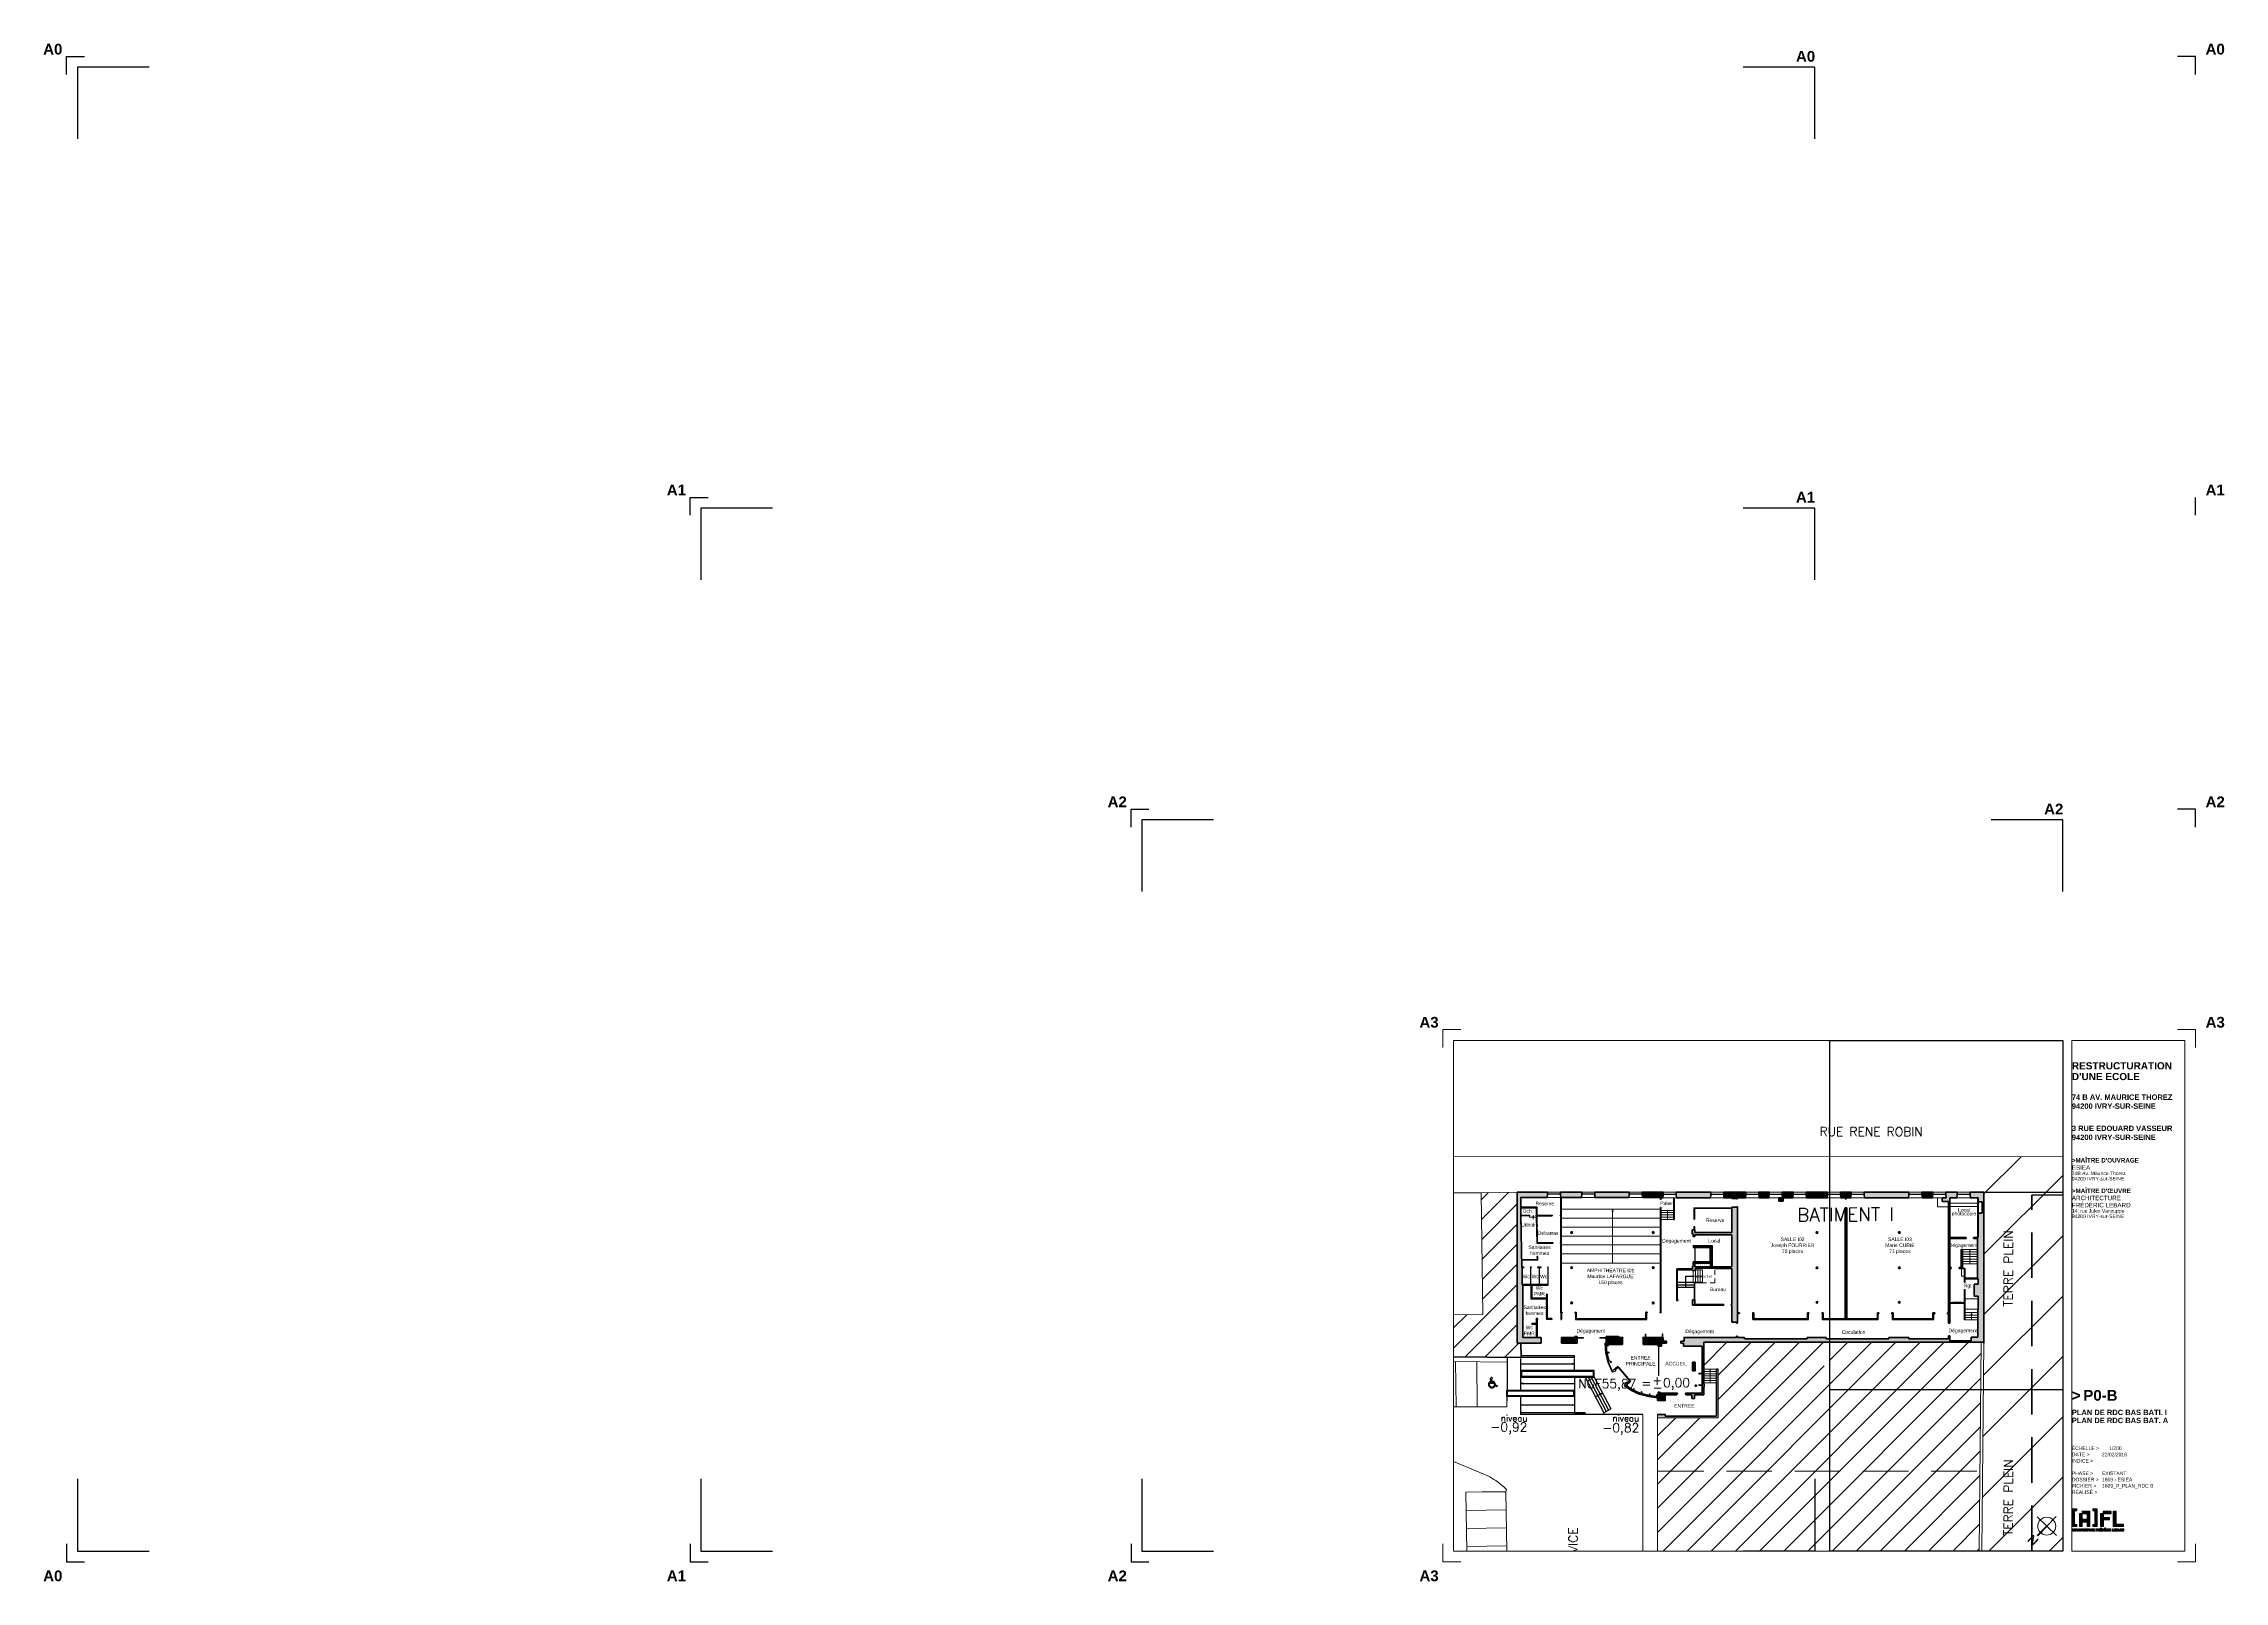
# Paper-space layout 'Présentation1' of a CAD drawing. Extents: x -79 to 43, y -2 to 84.
# The model-space entities are those that its viewports show. They can reach past a viewport. Long polylines and large blocks are cut down to what shows.
import ezdxf
from ezdxf.enums import TextEntityAlignment as Align

# ---------------------------------------------------------------- set-up
doc = ezdxf.new("R2010")
doc.units = 0
doc.linetypes.add('CACHEX2', pattern=[19.05, 12.7, -6.35])
doc.layers.get('0').update_dxf_attribs({"color": 50, "linetype": 'CONTINUOUS'})
doc.layers.get('DEFPOINTS').update_dxf_attribs({"linetype": 'CONTINUOUS'})
for name, color, linetype, lineweight in [('Ar0-Cart', 3, 'CONTINUOUS', 18), ('Ar0-Hatch1', 1, 'CONTINUOUS', 5), ('Ar0-Texte1', 144, 'CONTINUOUS', 15), ('Ar0-Texte2', 6, 'CONTINUOUS', 15), ('Ar1-Site', 6, 'CONTINUOUS', 18), ('Ar2-Coupe-Gras', 7, 'CONTINUOUS', 35), ('Ar2-Escalier', 6, 'CONTINUOUS', 9), ('Ar2-Maçon', 7, 'CONTINUOUS', 35), ('Ar2-Vue-FIN', 9, 'CONTINUOUS', 9), ('Ar6-Cloison', 3, 'CONTINUOUS', 25), ('Ar7-Menuiserie', 4, 'CONTINUOUS', 9)]:
    doc.layers.add(name, color=color, linetype=linetype, lineweight=lineweight)
doc.layers.add('Ar0-Cart A2-A1-A0_inv', color=42, linetype='CONTINUOUS', plot=False)
doc.layers.add('Ar0-Cart_inv', color=42, linetype='CONTINUOUS', lineweight=18, plot=False)
doc.layers.add('Ar0-Invisible', color=42, linetype='CONTINUOUS', lineweight=5, plot=False)
for name, color, linetype in [('LYTV_HACH PROJET', 21, 'CONTINUOUS'), ('LYTV_PROJET', 11, 'CONTINUOUS'), ('LYTV_REGULARISATION', 139, 'CONTINUOUS')]:
    doc.layers.add(name, color=color, linetype=linetype)
doc.layers.get('0').off()
doc.layers.get('LYTV_HACH PROJET').off()
doc.styles.add('arial', font='arial.ttf', dxfattribs={"width": 0.9999})
doc.styles.add('GRAS', font='swissb.ttf')
doc.styles.add('HELV', font='swiss.ttf')
doc.styles.get("Standard").update_dxf_attribs({"font": 'romans.shx'})
pattern_1 = [(45, (-34.518932, -1.3849037), (-0.00224506403, 0.00224506403), [])]
pattern_2 = [(45, (11624.638838, 7847.778456), (-0.02245064, 0.02245064), [])]

# ---------------------------------------------------------------- blocks, each defined once
blk = doc.blocks.new('a1')
for p, q in [((-0.75, 0), (0.75, 0)), ((0, 0), (0, -0.75))]:
    blk.add_line(p, q)
blk.add_circle((0, 0), 0.5)
for points in [[(-0.2, 0.85), (-0.12, 0.85), (-0.2, 1.35), (-0.12, 1.35)], [(-0.12, 1.22), (-0.12, 1.35), (0.13, 0.85), (0.12, 0.98)], [(0.13, 0.85), (0.2, 0.85), (0.12, 1.35), (0.2, 1.35)], [(-0.05, 0), (0.05, 0), (-0.05, 0.75), (0.05, 0.75)]]:
    blk.add_solid(points)
blk = doc.blocks.new('AFL')
at = {"lineweight": 0}
h = blk.add_hatch(dxfattribs=at)
h.set_pattern_fill('ANSI31', color=9, scale=0.001, style=0)
h.set_pattern_definition(pattern_1)
h.paths.add_polyline_path([(0.13, 0.87), (0.25, 0.87), (0.25, 0.98), (0, 0.98), (0, 0), (0.25, 0), (0.25, 0.11), (0.13, 0.11)])
h = blk.add_hatch(dxfattribs=at)
h.set_pattern_fill('ANSI31', color=9, scale=0.001, style=0)
h.set_pattern_definition(pattern_1)
edge = h.paths.add_edge_path()
edge.add_spline(control_points=[(0.99, 0), (0.99, 0), (0.99, 0.83), (0.99, 0.83)], knot_values=[24, 24, 24, 24, 25, 25, 25, 25], degree=3, periodic=0)
edge.add_spline(control_points=[(0.99, 0.83), (0.99, 0.83), (0.99, 0.84), (0.99, 0.84)], knot_values=[25, 25, 25, 25, 26, 26, 26, 26], degree=3, periodic=0)
edge.add_spline(control_points=[(0.99, 0.84), (0.99, 0.84), (0.99, 0.84), (0.99, 0.84)], knot_values=[0, 0, 0, 0, 1, 1, 1, 1], degree=3, periodic=0)
edge.add_spline(control_points=[(0.99, 0.84), (0.99, 0.84), (0.56, 0.84), (0.56, 0.84)], knot_values=[1, 1, 1, 1, 2, 2, 2, 2], degree=3, periodic=0)
edge.add_spline(control_points=[(0.56, 0.84), (0.56, 0.84), (0.56, 0.84), (0.56, 0.84)], knot_values=[2, 2, 2, 2, 3, 3, 3, 3], degree=3, periodic=0)
edge.add_spline(control_points=[(0.56, 0.84), (0.55, 0.84), (0.55, 0.83), (0.55, 0.83)], knot_values=[3, 3, 3, 3, 4, 4, 4, 4], degree=3, periodic=0)
edge.add_spline(control_points=[(0.55, 0.83), (0.55, 0.83), (0.55, 0.71), (0.55, 0.71)], knot_values=[4, 4, 4, 4, 4.99999, 4.99999, 4.99999, 4.99999], degree=3, periodic=0)
edge.add_spline(control_points=[(0.55, 0.71), (0.55, 0.71), (0.41, 0.71), (0.41, 0.71)], knot_values=[5.00001, 5.00001, 5.00001, 5.00001, 6, 6, 6, 6], degree=3, periodic=0)
edge.add_spline(control_points=[(0.41, 0.71), (0.41, 0.71), (0.4, 0.71), (0.4, 0.71)], knot_values=[6, 6, 6, 6, 7, 7, 7, 7], degree=3, periodic=0)
edge.add_spline(control_points=[(0.4, 0.71), (0.4, 0.71), (0.4, 0.71), (0.4, 0.71)], knot_values=[7, 7, 7, 7, 8, 8, 8, 8], degree=3, periodic=0)
edge.add_spline(control_points=[(0.4, 0.71), (0.4, 0.71), (0.4, 0), (0.4, 0)], knot_values=[8, 8, 8, 8, 9, 9, 9, 9], degree=3, periodic=0)
edge.add_spline(control_points=[(0.4, 0), (0.4, 0), (0.4, 0), (0.4, 0)], knot_values=[9, 9, 9, 9, 10, 10, 10, 10], degree=3, periodic=0)
edge.add_spline(control_points=[(0.4, 0), (0.4, 0), (0.41, 0), (0.41, 0)], knot_values=[10, 10, 10, 10, 11, 11, 11, 11], degree=3, periodic=0)
edge.add_spline(control_points=[(0.41, 0), (0.41, 0), (0.56, 0), (0.56, 0)], knot_values=[11.00001, 11.00001, 11.00001, 11.00001, 11.99999, 11.99999, 11.99999, 11.99999], degree=3, periodic=0)
edge.add_spline(control_points=[(0.56, 0), (0.56, 0), (0.56, 0), (0.56, 0)], knot_values=[12, 12, 12, 12, 13, 13, 13, 13], degree=3, periodic=0)
edge.add_spline(control_points=[(0.56, 0), (0.56, 0), (0.56, 0), (0.56, 0)], knot_values=[13, 13, 13, 13, 14, 14, 14, 14], degree=3, periodic=0)
edge.add_spline(control_points=[(0.56, 0), (0.56, 0), (0.56, 0.24), (0.56, 0.24)], knot_values=[14, 14, 14, 14, 14.99999, 14.99999, 14.99999, 14.99999], degree=3, periodic=0)
edge.add_spline(control_points=[(0.56, 0.24), (0.56, 0.24), (0.83, 0.24), (0.83, 0.24)], knot_values=[16.00001, 16.00001, 16.00001, 16.00001, 16.99999, 16.99999, 16.99999, 16.99999], degree=3, periodic=0)
edge.add_spline(control_points=[(0.83, 0.24), (0.83, 0.24), (0.83, 0), (0.83, 0)], knot_values=[18.00001, 18.00001, 18.00001, 18.00001, 19, 19, 19, 19], degree=3, periodic=0)
edge.add_spline(control_points=[(0.83, 0), (0.83, 0), (0.83, 0), (0.83, 0), (0.83, 0), (0.84, -0.01), (0.84, -0.01)], knot_values=[19, 19, 19, 19, 20, 20, 20, 21, 21, 21, 21], degree=3, periodic=0)
edge.add_spline(control_points=[(0.84, -0.01), (0.84, -0.01), (0.99, -0.01), (0.99, -0.01)], knot_values=[21.00001, 21.00001, 21.00001, 21.00001, 21.99999, 21.99999, 21.99999, 21.99999], degree=3, periodic=0)
edge.add_spline(control_points=[(0.99, -0.01), (0.99, -0.01), (0.99, 0), (0.99, 0)], knot_values=[22, 22, 22, 22, 23, 23, 23, 23], degree=3, periodic=0)
edge.add_spline(control_points=[(0.99, 0), (0.99, 0), (0.99, 0), (0.99, 0)], knot_values=[23, 23, 23, 23, 24, 24, 24, 24], degree=3, periodic=0)
h.paths.add_polyline_path([(0.83, 0.4), (0.56, 0.4), (0.56, 0.7), (0.83, 0.7)], flags=16)
h = blk.add_hatch(dxfattribs=at)
h.set_pattern_fill('ANSI31', color=9, scale=0.001, style=0)
h.set_pattern_definition(pattern_1)
h.paths.add_polyline_path([(1.4, 0.98), (1.15, 0.98), (1.15, 0.87), (1.26, 0.87), (1.26, 0.11), (1.15, 0.11), (1.15, 0), (1.4, 0)])
h = blk.add_hatch(dxfattribs=at)
h.set_pattern_fill('ANSI31', color=9, scale=0.001, style=0)
h.set_pattern_definition(pattern_1)
edge = h.paths.add_edge_path()
edge.add_spline(control_points=[(1.58, 0.71), (1.58, 0.71), (1.58, 0), (1.58, 0)], knot_values=[8, 8, 8, 8, 9, 9, 9, 9], degree=3, periodic=0)
edge.add_spline(control_points=[(1.58, 0), (1.58, 0), (1.58, 0), (1.58, 0)], knot_values=[9, 9, 9, 9, 10, 10, 10, 10], degree=3, periodic=0)
edge.add_spline(control_points=[(1.58, 0), (1.58, 0), (1.58, -0.01), (1.59, -0.01)], knot_values=[10, 10, 10, 10, 11, 11, 11, 11], degree=3, periodic=0)
edge.add_spline(control_points=[(1.59, -0.01), (1.59, -0.01), (1.74, -0.01), (1.74, -0.01)], knot_values=[11.00001, 11.00001, 11.00001, 11.00001, 12, 12, 12, 12], degree=3, periodic=0)
edge.add_spline(control_points=[(1.74, -0.01), (1.74, -0.01), (1.74, 0), (1.74, 0)], knot_values=[12, 12, 12, 12, 13, 13, 13, 13], degree=3, periodic=0)
edge.add_spline(control_points=[(1.74, 0), (1.74, 0), (1.74, 0), (1.74, 0)], knot_values=[13, 13, 13, 13, 14, 14, 14, 14], degree=3, periodic=0)
edge.add_spline(control_points=[(1.74, 0), (1.74, 0), (1.74, 0.36), (1.74, 0.36)], knot_values=[14, 14, 14, 14, 15, 15, 15, 15], degree=3, periodic=0)
edge.add_spline(control_points=[(1.74, 0.36), (1.74, 0.36), (2.07, 0.36), (2.07, 0.36)], knot_values=[15, 15, 15, 15, 16, 16, 16, 16], degree=3, periodic=0)
edge.add_spline(control_points=[(2.07, 0.36), (2.08, 0.36), (2.08, 0.36), (2.08, 0.36)], knot_values=[16, 16, 16, 16, 17, 17, 17, 17], degree=3, periodic=0)
edge.add_spline(control_points=[(2.08, 0.36), (2.08, 0.36), (2.08, 0.36), (2.08, 0.36)], knot_values=[17, 17, 17, 17, 18, 18, 18, 18], degree=3, periodic=0)
edge.add_spline(control_points=[(2.08, 0.36), (2.08, 0.36), (2.08, 0.48), (2.08, 0.48)], knot_values=[18, 18, 18, 18, 19, 19, 19, 19], degree=3, periodic=0)
edge.add_spline(control_points=[(2.08, 0.48), (2.08, 0.48), (2.08, 0.48), (2.08, 0.49)], knot_values=[19, 19, 19, 19, 20, 20, 20, 20], degree=3, periodic=0)
edge.add_spline(control_points=[(2.08, 0.49), (2.08, 0.49), (2.08, 0.49), (2.07, 0.49)], knot_values=[20, 20, 20, 20, 21, 21, 21, 21], degree=3, periodic=0)
edge.add_spline(control_points=[(2.07, 0.49), (2.07, 0.49), (1.74, 0.49), (1.74, 0.49)], knot_values=[21, 21, 21, 21, 21.99999, 21.99999, 21.99999, 21.99999], degree=3, periodic=0)
edge.add_spline(control_points=[(1.74, 0.49), (1.74, 0.49), (1.74, 0.7), (1.74, 0.7)], knot_values=[22.00001, 22.00001, 22.00001, 22.00001, 23, 23, 23, 23], degree=3, periodic=0)
edge.add_spline(control_points=[(1.74, 0.7), (1.74, 0.7), (2.16, 0.7), (2.16, 0.7)], knot_values=[23, 23, 23, 23, 24, 24, 24, 24], degree=3, periodic=0)
edge.add_spline(control_points=[(2.16, 0.7), (2.16, 0.7), (2.16, 0.7), (2.16, 0.7)], knot_values=[24, 24, 24, 24, 25, 25, 25, 25], degree=3, periodic=0)
edge.add_spline(control_points=[(2.16, 0.7), (2.16, 0.71), (2.17, 0.71), (2.17, 0.71)], knot_values=[25, 25, 25, 25, 26, 26, 26, 26], degree=3, periodic=0)
edge.add_spline(control_points=[(2.17, 0.71), (2.17, 0.71), (2.17, 0.83), (2.17, 0.83)], knot_values=[26, 26, 26, 26, 27, 27, 27, 27], degree=3, periodic=0)
edge.add_spline(control_points=[(2.17, 0.83), (2.17, 0.83), (2.16, 0.83), (2.16, 0.83)], knot_values=[27, 27, 27, 27, 28, 28, 28, 28], degree=3, periodic=0)
edge.add_spline(control_points=[(2.16, 0.83), (2.16, 0.84), (2.16, 0.84), (2.16, 0.84)], knot_values=[0, 0, 0, 0, 1, 1, 1, 1], degree=3, periodic=0)
edge.add_spline(control_points=[(2.16, 0.84), (2.16, 0.84), (1.74, 0.84), (1.74, 0.84)], knot_values=[1, 1, 1, 1, 2, 2, 2, 2], degree=3, periodic=0)
edge.add_spline(control_points=[(1.74, 0.84), (1.74, 0.84), (1.73, 0.84), (1.73, 0.83)], knot_values=[2, 2, 2, 2, 3, 3, 3, 3], degree=3, periodic=0)
edge.add_spline(control_points=[(1.73, 0.83), (1.73, 0.83), (1.73, 0.83), (1.73, 0.83)], knot_values=[3, 3, 3, 3, 4, 4, 4, 4], degree=3, periodic=0)
edge.add_spline(control_points=[(1.73, 0.83), (1.73, 0.83), (1.73, 0.71), (1.73, 0.71)], knot_values=[4, 4, 4, 4, 4.99999, 4.99999, 4.99999, 4.99999], degree=3, periodic=0)
edge.add_spline(control_points=[(1.73, 0.71), (1.73, 0.71), (1.59, 0.71), (1.59, 0.71)], knot_values=[5.00001, 5.00001, 5.00001, 5.00001, 6, 6, 6, 6], degree=3, periodic=0)
edge.add_spline(control_points=[(1.59, 0.71), (1.58, 0.71), (1.58, 0.71), (1.58, 0.71)], knot_values=[6, 6, 6, 6, 7, 7, 7, 7], degree=3, periodic=0)
edge.add_spline(control_points=[(1.58, 0.71), (1.58, 0.71), (1.58, 0.71), (1.58, 0.71)], knot_values=[7, 7, 7, 7, 8, 8, 8, 8], degree=3, periodic=0)
h = blk.add_hatch(dxfattribs=at)
h.set_pattern_fill('ANSI31', color=9, scale=0.001, style=0)
h.set_pattern_definition(pattern_1)
edge = h.paths.add_edge_path()
edge.add_spline(control_points=[(2.45, 0.13), (2.45, 0.13), (2.45, 0.83), (2.45, 0.83)], knot_values=[2, 2, 2, 2, 3, 3, 3, 3], degree=3, periodic=0)
edge.add_spline(control_points=[(2.45, 0.83), (2.45, 0.83), (2.45, 0.83), (2.45, 0.84)], knot_values=[3, 3, 3, 3, 4, 4, 4, 4], degree=3, periodic=0)
edge.add_spline(control_points=[(2.45, 0.84), (2.44, 0.84), (2.44, 0.84), (2.44, 0.84)], knot_values=[4, 4, 4, 4, 5, 5, 5, 5], degree=3, periodic=0)
edge.add_spline(control_points=[(2.44, 0.84), (2.44, 0.84), (2.29, 0.84), (2.29, 0.84)], knot_values=[5, 5, 5, 5, 6, 6, 6, 6], degree=3, periodic=0)
edge.add_spline(control_points=[(2.29, 0.84), (2.29, 0.84), (2.29, 0.84), (2.29, 0.84)], knot_values=[6, 6, 6, 6, 7, 7, 7, 7], degree=3, periodic=0)
edge.add_spline(control_points=[(2.29, 0.84), (2.29, 0.83), (2.29, 0.83), (2.29, 0.83)], knot_values=[7, 7, 7, 7, 8, 8, 8, 8], degree=3, periodic=0)
edge.add_spline(control_points=[(2.29, 0.83), (2.29, 0.83), (2.29, 0), (2.29, 0)], knot_values=[8, 8, 8, 8, 9, 9, 9, 9], degree=3, periodic=0)
edge.add_spline(control_points=[(2.29, 0), (2.29, 0), (2.29, 0), (2.29, 0)], knot_values=[9, 9, 9, 9, 10, 10, 10, 10], degree=3, periodic=0)
edge.add_spline(control_points=[(2.29, 0), (2.29, -0.01), (2.29, -0.01), (2.29, -0.01)], knot_values=[10, 10, 10, 10, 11, 11, 11, 11], degree=3, periodic=0)
edge.add_spline(control_points=[(2.29, -0.01), (2.29, -0.01), (2.86, -0.01), (2.86, -0.01)], knot_values=[11, 11, 11, 11, 12, 12, 12, 12], degree=3, periodic=0)
edge.add_spline(control_points=[(2.86, -0.01), (2.87, -0.01), (2.87, 0), (2.87, 0)], knot_values=[12, 12, 12, 12, 13, 13, 13, 13], degree=3, periodic=0)
edge.add_spline(control_points=[(2.87, 0), (2.87, 0), (2.87, 0), (2.87, 0)], knot_values=[13, 13, 13, 13, 14, 14, 14, 14], degree=3, periodic=0)
edge.add_spline(control_points=[(2.87, 0), (2.87, 0), (2.87, 0.13), (2.87, 0.13)], knot_values=[14, 14, 14, 14, 15, 15, 15, 15], degree=3, periodic=0)
edge.add_spline(control_points=[(2.87, 0.13), (2.87, 0.13), (2.87, 0.13), (2.87, 0.13)], knot_values=[15, 15, 15, 15, 16, 16, 16, 16], degree=3, periodic=0)
edge.add_spline(control_points=[(2.87, 0.13), (2.87, 0.13), (2.87, 0.13), (2.86, 0.13)], knot_values=[0, 0, 0, 0, 1, 1, 1, 1], degree=3, periodic=0)
edge.add_spline(control_points=[(2.86, 0.13), (2.86, 0.13), (2.45, 0.13), (2.45, 0.13)], knot_values=[1, 1, 1, 1, 2, 2, 2, 2], degree=3, periodic=0)
h = blk.add_hatch(dxfattribs=at)
h.set_pattern_fill('ANSI31', color=9, scale=0.001, style=0)
h.set_pattern_definition(pattern_1)
edge = h.paths.add_edge_path()
edge.add_spline(control_points=[(0.07, -0.26), (0.07, -0.26), (0.04, -0.14), (0.04, -0.14)], knot_values=[16.00001, 16.00001, 16.00001, 16.00001, 16.99999, 16.99999, 16.99999, 16.99999], degree=3, periodic=0)
edge.add_spline(control_points=[(0.04, -0.14), (0.04, -0.14), (0.03, -0.14), (0.03, -0.14)], knot_values=[15, 15, 15, 15, 16, 16, 16, 16], degree=3, periodic=0)
edge.add_spline(control_points=[(0.03, -0.14), (0.03, -0.14), (0.02, -0.14), (0.02, -0.14)], knot_values=[14, 14, 14, 14, 15, 15, 15, 15], degree=3, periodic=0)
edge.add_spline(control_points=[(0.02, -0.14), (0.02, -0.14), (0.02, -0.14), (0.02, -0.14)], knot_values=[13, 13, 13, 13, 14, 14, 14, 14], degree=3, periodic=0)
edge.add_spline(control_points=[(0.02, -0.14), (0.02, -0.14), (-0.02, -0.26), (-0.02, -0.26)], knot_values=[12.00001, 12.00001, 12.00001, 12.00001, 12.99999, 12.99999, 12.99999, 12.99999], degree=3, periodic=0)
edge.add_spline(control_points=[(-0.02, -0.26), (-0.02, -0.26), (-0.02, -0.26), (-0.02, -0.26)], knot_values=[11, 11, 11, 11, 12, 12, 12, 12], degree=3, periodic=0)
edge.add_spline(control_points=[(-0.02, -0.26), (-0.02, -0.26), (-0.02, -0.26), (-0.02, -0.26)], knot_values=[10, 10, 10, 10, 11, 11, 11, 11], degree=3, periodic=0)
edge.add_spline(control_points=[(-0.02, -0.26), (-0.02, -0.26), (0, -0.26), (0, -0.26)], knot_values=[9, 9, 9, 9, 10, 10, 10, 10], degree=3, periodic=0)
edge.add_spline(control_points=[(0, -0.26), (0, -0.26), (0, -0.26), (0, -0.26)], knot_values=[8, 8, 8, 8, 9, 9, 9, 9], degree=3, periodic=0)
edge.add_spline(control_points=[(0, -0.26), (0, -0.26), (0.01, -0.24), (0.01, -0.24)], knot_values=[7, 7, 7, 7, 8, 8, 8, 8], degree=3, periodic=0)
edge.add_spline(control_points=[(0.01, -0.24), (0.01, -0.24), (0.01, -0.24), (0.01, -0.24)], knot_values=[6, 6, 6, 6, 7, 7, 7, 7], degree=3, periodic=0)
edge.add_spline(control_points=[(0.01, -0.24), (0.01, -0.24), (0.04, -0.24), (0.04, -0.24)], knot_values=[5, 5, 5, 5, 6, 6, 6, 6], degree=3, periodic=0)
edge.add_spline(control_points=[(0.04, -0.24), (0.04, -0.24), (0.04, -0.24), (0.04, -0.24)], knot_values=[4, 4, 4, 4, 5, 5, 5, 5], degree=3, periodic=0)
edge.add_spline(control_points=[(0.04, -0.24), (0.04, -0.24), (0.05, -0.26), (0.05, -0.26)], knot_values=[3.000037, 3.000037, 3.000037, 3.000037, 3.999962, 3.999962, 3.999962, 3.999962], degree=3, periodic=0)
edge.add_spline(control_points=[(0.05, -0.26), (0.05, -0.26), (0.05, -0.26), (0.05, -0.26)], knot_values=[2, 2, 2, 2, 3, 3, 3, 3], degree=3, periodic=0)
edge.add_spline(control_points=[(0.05, -0.26), (0.05, -0.26), (0.07, -0.26), (0.07, -0.26)], knot_values=[1, 1, 1, 1, 2, 2, 2, 2], degree=3, periodic=0)
edge.add_spline(control_points=[(0.07, -0.26), (0.07, -0.26), (0.08, -0.26), (0.08, -0.26)], knot_values=[0, 0, 0, 0, 1, 1, 1, 1], degree=3, periodic=0)
edge.add_spline(control_points=[(0.08, -0.26), (0.08, -0.26), (0.07, -0.26), (0.07, -0.26)], knot_values=[17, 17, 17, 17, 18, 18, 18, 18], degree=3, periodic=0)
edge = h.paths.add_edge_path(flags=16)
edge.add_spline(control_points=[(0.03, -0.19), (0.03, -0.19), (0.04, -0.22), (0.04, -0.22)], knot_values=[9.000018, 9.000018, 9.000018, 9.000018, 9.99998, 9.99998, 9.99998, 9.99998], degree=3, periodic=0)
edge.add_spline(control_points=[(0.04, -0.22), (0.04, -0.22), (0.04, -0.22), (0.04, -0.22)], knot_values=[8, 8, 8, 8, 9, 9, 9, 9], degree=3, periodic=0)
edge.add_spline(control_points=[(0.04, -0.22), (0.04, -0.22), (0.04, -0.22), (0.03, -0.22)], knot_values=[7, 7, 7, 7, 8, 8, 8, 8], degree=3, periodic=0)
edge.add_spline(control_points=[(0.03, -0.22), (0.03, -0.22), (0.02, -0.22), (0.02, -0.22)], knot_values=[6, 6, 6, 6, 7, 7, 7, 7], degree=3, periodic=0)
edge.add_spline(control_points=[(0.02, -0.22), (0.02, -0.22), (0.02, -0.22), (0.02, -0.22)], knot_values=[5, 5, 5, 5, 6, 6, 6, 6], degree=3, periodic=0)
edge.add_spline(control_points=[(0.02, -0.22), (0.02, -0.22), (0.02, -0.22), (0.02, -0.22)], knot_values=[4, 4, 4, 4, 5, 5, 5, 5], degree=3, periodic=0)
edge.add_spline(control_points=[(0.02, -0.22), (0.02, -0.22), (0.02, -0.19), (0.02, -0.19)], knot_values=[3.000021, 3.000021, 3.000021, 3.000021, 3.999982, 3.999982, 3.999982, 3.999982], degree=3, periodic=0)
edge.add_spline(control_points=[(0.02, -0.19), (0.02, -0.19), (0.02, -0.18), (0.03, -0.18)], knot_values=[2, 2, 2, 2, 3, 3, 3, 3], degree=3, periodic=0)
edge.add_spline(control_points=[(0.03, -0.18), (0.03, -0.18), (0.03, -0.18), (0.03, -0.18)], knot_values=[1.000175, 1.000175, 1.000175, 1.000175, 1.999773, 1.999773, 1.999773, 1.999773], degree=3, periodic=0)
edge.add_spline(control_points=[(0.03, -0.18), (0.03, -0.18), (0.03, -0.19), (0.03, -0.19)], knot_values=[0, 0, 0, 0, 1, 1, 1, 1], degree=3, periodic=0)
h = blk.add_hatch(dxfattribs=at)
h.set_pattern_fill('ANSI31', color=9, scale=0.001, style=0)
h.set_pattern_definition(pattern_1)
h.paths.add_polyline_path([(0.12, -0.21), (0.14, -0.21), (0.14, -0.21), (0.16, -0.26, 0.250472), (0.16, -0.26), (0.19, -0.26, 0.389448), (0.19, -0.26), (0.17, -0.21, -0.365562), (0.17, -0.2, 0.790127), (0.15, -0.14), (0.1, -0.14, 0.310699), (0.1, -0.14), (0.1, -0.26, 0.31214), (0.1, -0.26), (0.12, -0.26, 0.316114), (0.12, -0.26), (0.12, -0.21, -0.524188)])
h.paths.add_polyline_path([(0.12, -0.19, -0.524188), (0.12, -0.19), (0.12, -0.16, -0.521728), (0.12, -0.16), (0.14, -0.16, -1.041293), (0.14, -0.19)], flags=16)
h = blk.add_hatch(dxfattribs=at)
h.set_pattern_fill('ANSI31', color=9, scale=0.001, style=0)
h.set_pattern_definition(pattern_1)
edge = h.paths.add_edge_path()
edge.add_spline(control_points=[(0.22, -0.17), (0.22, -0.17), (0.22, -0.23), (0.22, -0.23)], knot_values=[4, 4, 4, 4, 5, 5, 5, 5], degree=3, periodic=0)
edge.add_spline(control_points=[(0.22, -0.23), (0.22, -0.25), (0.23, -0.27), (0.26, -0.27)], knot_values=[3, 3, 3, 3, 4, 4, 4, 4], degree=3, periodic=0)
edge.add_spline(control_points=[(0.26, -0.27), (0.26, -0.27), (0.27, -0.27), (0.27, -0.27)], knot_values=[2, 2, 2, 2, 3, 3, 3, 3], degree=3, periodic=0)
edge.add_spline(control_points=[(0.27, -0.27), (0.28, -0.27), (0.29, -0.26), (0.29, -0.26)], knot_values=[1, 1, 1, 1, 2, 2, 2, 2], degree=3, periodic=0)
edge.add_spline(control_points=[(0.29, -0.26), (0.3, -0.25), (0.3, -0.24), (0.3, -0.24)], knot_values=[0, 0, 0, 0, 1, 1, 1, 1], degree=3, periodic=0)
edge.add_spline(control_points=[(0.3, -0.24), (0.3, -0.24), (0.3, -0.24), (0.3, -0.24)], knot_values=[23, 23, 23, 23, 24, 24, 24, 24], degree=3, periodic=0)
edge.add_spline(control_points=[(0.3, -0.24), (0.3, -0.24), (0.28, -0.23), (0.28, -0.23)], knot_values=[22, 22, 22, 22, 22.999967, 22.999967, 22.999967, 22.999967], degree=3, periodic=0)
edge.add_spline(control_points=[(0.28, -0.23), (0.28, -0.23), (0.28, -0.23), (0.28, -0.23)], knot_values=[21, 21, 21, 21, 22, 22, 22, 22], degree=3, periodic=0)
edge.add_spline(control_points=[(0.28, -0.23), (0.28, -0.23), (0.28, -0.23), (0.28, -0.24)], knot_values=[20, 20, 20, 20, 21, 21, 21, 21], degree=3, periodic=0)
edge.add_spline(control_points=[(0.28, -0.24), (0.28, -0.24), (0.27, -0.25), (0.27, -0.25)], knot_values=[19, 19, 19, 19, 20, 20, 20, 20], degree=3, periodic=0)
edge.add_spline(control_points=[(0.27, -0.25), (0.27, -0.25), (0.26, -0.25), (0.26, -0.25)], knot_values=[18, 18, 18, 18, 19, 19, 19, 19], degree=3, periodic=0)
edge.add_spline(control_points=[(0.26, -0.25), (0.25, -0.25), (0.24, -0.24), (0.24, -0.23)], knot_values=[17, 17, 17, 17, 18, 18, 18, 18], degree=3, periodic=0)
edge.add_spline(control_points=[(0.24, -0.23), (0.24, -0.23), (0.24, -0.17), (0.24, -0.17)], knot_values=[16, 16, 16, 16, 17, 17, 17, 17], degree=3, periodic=0)
edge.add_spline(control_points=[(0.24, -0.17), (0.24, -0.16), (0.25, -0.15), (0.26, -0.15)], knot_values=[15, 15, 15, 15, 16, 16, 16, 16], degree=3, periodic=0)
edge.add_spline(control_points=[(0.26, -0.15), (0.26, -0.15), (0.27, -0.15), (0.27, -0.15)], knot_values=[14, 14, 14, 14, 15, 15, 15, 15], degree=3, periodic=0)
edge.add_spline(control_points=[(0.27, -0.15), (0.27, -0.15), (0.28, -0.16), (0.28, -0.16)], knot_values=[13, 13, 13, 13, 14, 14, 14, 14], degree=3, periodic=0)
edge.add_spline(control_points=[(0.28, -0.16), (0.28, -0.17), (0.28, -0.17), (0.28, -0.17)], knot_values=[12, 12, 12, 12, 13, 13, 13, 13], degree=3, periodic=0)
edge.add_spline(control_points=[(0.28, -0.17), (0.28, -0.17), (0.28, -0.17), (0.28, -0.17)], knot_values=[11, 11, 11, 11, 12, 12, 12, 12], degree=3, periodic=0)
edge.add_spline(control_points=[(0.28, -0.17), (0.28, -0.17), (0.3, -0.16), (0.3, -0.16)], knot_values=[10, 10, 10, 10, 10.99996, 10.99996, 10.99996, 10.99996], degree=3, periodic=0)
edge.add_spline(control_points=[(0.3, -0.16), (0.3, -0.16), (0.3, -0.16), (0.3, -0.16)], knot_values=[9, 9, 9, 9, 10, 10, 10, 10], degree=3, periodic=0)
edge.add_spline(control_points=[(0.3, -0.16), (0.3, -0.16), (0.3, -0.15), (0.29, -0.14)], knot_values=[8, 8, 8, 8, 9, 9, 9, 9], degree=3, periodic=0)
edge.add_spline(control_points=[(0.29, -0.14), (0.28, -0.14), (0.28, -0.13), (0.27, -0.13)], knot_values=[7, 7, 7, 7, 8, 8, 8, 8], degree=3, periodic=0)
edge.add_spline(control_points=[(0.27, -0.13), (0.27, -0.13), (0.26, -0.13), (0.26, -0.13)], knot_values=[6, 6, 6, 6, 7, 7, 7, 7], degree=3, periodic=0)
edge.add_spline(control_points=[(0.26, -0.13), (0.23, -0.13), (0.22, -0.15), (0.22, -0.17)], knot_values=[5, 5, 5, 5, 6, 6, 6, 6], degree=3, periodic=0)
h = blk.add_hatch(dxfattribs=at)
h.set_pattern_fill('ANSI31', color=9, scale=0.001, style=0)
h.set_pattern_definition(pattern_1)
edge = h.paths.add_edge_path()
edge.add_spline(control_points=[(0.42, -0.26), (0.42, -0.26), (0.42, -0.14), (0.42, -0.14)], knot_values=[22, 22, 22, 22, 23, 23, 23, 23], degree=3, periodic=0)
edge.add_spline(control_points=[(0.42, -0.14), (0.42, -0.14), (0.42, -0.14), (0.42, -0.14)], knot_values=[21, 21, 21, 21, 22, 22, 22, 22], degree=3, periodic=0)
edge.add_spline(control_points=[(0.42, -0.14), (0.42, -0.14), (0.4, -0.14), (0.4, -0.14)], knot_values=[20, 20, 20, 20, 21, 21, 21, 21], degree=3, periodic=0)
edge.add_spline(control_points=[(0.4, -0.14), (0.4, -0.14), (0.4, -0.14), (0.4, -0.14)], knot_values=[19, 19, 19, 19, 20, 20, 20, 20], degree=3, periodic=0)
edge.add_spline(control_points=[(0.4, -0.14), (0.4, -0.14), (0.4, -0.19), (0.4, -0.19)], knot_values=[18, 18, 18, 18, 19, 19, 19, 19], degree=3, periodic=0)
edge.add_spline(control_points=[(0.4, -0.19), (0.4, -0.19), (0.4, -0.19), (0.4, -0.19)], knot_values=[17, 17, 17, 17, 18, 18, 18, 18], degree=3, periodic=0)
edge.add_spline(control_points=[(0.4, -0.19), (0.4, -0.19), (0.36, -0.19), (0.36, -0.19)], knot_values=[16, 16, 16, 16, 17, 17, 17, 17], degree=3, periodic=0)
edge.add_spline(control_points=[(0.36, -0.19), (0.36, -0.19), (0.36, -0.19), (0.36, -0.19)], knot_values=[15, 15, 15, 15, 16, 16, 16, 16], degree=3, periodic=0)
edge.add_spline(control_points=[(0.36, -0.19), (0.36, -0.19), (0.36, -0.14), (0.36, -0.14)], knot_values=[14, 14, 14, 14, 15, 15, 15, 15], degree=3, periodic=0)
edge.add_spline(control_points=[(0.36, -0.14), (0.36, -0.14), (0.36, -0.14), (0.35, -0.14)], knot_values=[13, 13, 13, 13, 14, 14, 14, 14], degree=3, periodic=0)
edge.add_spline(control_points=[(0.35, -0.14), (0.35, -0.14), (0.33, -0.14), (0.33, -0.14)], knot_values=[12, 12, 12, 12, 13, 13, 13, 13], degree=3, periodic=0)
edge.add_spline(control_points=[(0.33, -0.14), (0.33, -0.14), (0.33, -0.14), (0.33, -0.14)], knot_values=[11, 11, 11, 11, 12, 12, 12, 12], degree=3, periodic=0)
edge.add_spline(control_points=[(0.33, -0.14), (0.33, -0.14), (0.33, -0.26), (0.33, -0.26)], knot_values=[10, 10, 10, 10, 11, 11, 11, 11], degree=3, periodic=0)
edge.add_spline(control_points=[(0.33, -0.26), (0.33, -0.26), (0.33, -0.26), (0.33, -0.26)], knot_values=[9, 9, 9, 9, 10, 10, 10, 10], degree=3, periodic=0)
edge.add_spline(control_points=[(0.33, -0.26), (0.33, -0.26), (0.35, -0.26), (0.35, -0.26)], knot_values=[8, 8, 8, 8, 9, 9, 9, 9], degree=3, periodic=0)
edge.add_spline(control_points=[(0.35, -0.26), (0.36, -0.26), (0.36, -0.26), (0.36, -0.26)], knot_values=[7, 7, 7, 7, 8, 8, 8, 8], degree=3, periodic=0)
edge.add_spline(control_points=[(0.36, -0.26), (0.36, -0.26), (0.36, -0.21), (0.36, -0.21)], knot_values=[6, 6, 6, 6, 7, 7, 7, 7], degree=3, periodic=0)
edge.add_spline(control_points=[(0.36, -0.21), (0.36, -0.21), (0.36, -0.21), (0.36, -0.21)], knot_values=[5, 5, 5, 5, 6, 6, 6, 6], degree=3, periodic=0)
edge.add_spline(control_points=[(0.36, -0.21), (0.36, -0.21), (0.4, -0.21), (0.4, -0.21)], knot_values=[4, 4, 4, 4, 5, 5, 5, 5], degree=3, periodic=0)
edge.add_spline(control_points=[(0.4, -0.21), (0.4, -0.21), (0.4, -0.21), (0.4, -0.21)], knot_values=[3, 3, 3, 3, 4, 4, 4, 4], degree=3, periodic=0)
edge.add_spline(control_points=[(0.4, -0.21), (0.4, -0.21), (0.4, -0.26), (0.4, -0.26)], knot_values=[2, 2, 2, 2, 3, 3, 3, 3], degree=3, periodic=0)
edge.add_spline(control_points=[(0.4, -0.26), (0.4, -0.26), (0.4, -0.26), (0.4, -0.26)], knot_values=[1, 1, 1, 1, 2, 2, 2, 2], degree=3, periodic=0)
edge.add_spline(control_points=[(0.4, -0.26), (0.4, -0.26), (0.42, -0.26), (0.42, -0.26)], knot_values=[0, 0, 0, 0, 1, 1, 1, 1], degree=3, periodic=0)
edge.add_spline(control_points=[(0.42, -0.26), (0.42, -0.26), (0.42, -0.26), (0.42, -0.26)], knot_values=[23, 23, 23, 23, 24, 24, 24, 24], degree=3, periodic=0)
h = blk.add_hatch(dxfattribs=at)
h.set_pattern_fill('ANSI31', color=9, scale=0.001, style=0)
h.set_pattern_definition(pattern_1)
edge = h.paths.add_edge_path()
edge.add_spline(control_points=[(0.48, -0.26), (0.48, -0.26), (0.48, -0.14), (0.48, -0.14)], knot_values=[6.00001, 6.00001, 6.00001, 6.00001, 7, 7, 7, 7], degree=3, periodic=0)
edge.add_spline(control_points=[(0.48, -0.14), (0.48, -0.14), (0.48, -0.14), (0.48, -0.14)], knot_values=[5, 5, 5, 5, 6, 6, 6, 6], degree=3, periodic=0)
edge.add_spline(control_points=[(0.48, -0.14), (0.48, -0.14), (0.46, -0.14), (0.46, -0.14)], knot_values=[4, 4, 4, 4, 5, 5, 5, 5], degree=3, periodic=0)
edge.add_spline(control_points=[(0.46, -0.14), (0.46, -0.14), (0.46, -0.14), (0.46, -0.14)], knot_values=[3, 3, 3, 3, 4, 4, 4, 4], degree=3, periodic=0)
edge.add_spline(control_points=[(0.46, -0.14), (0.46, -0.14), (0.46, -0.26), (0.46, -0.26)], knot_values=[2, 2, 2, 2, 3, 3, 3, 3], degree=3, periodic=0)
edge.add_spline(control_points=[(0.46, -0.26), (0.46, -0.26), (0.46, -0.26), (0.46, -0.26)], knot_values=[1, 1, 1, 1, 2, 2, 2, 2], degree=3, periodic=0)
edge.add_spline(control_points=[(0.46, -0.26), (0.46, -0.26), (0.48, -0.26), (0.48, -0.26)], knot_values=[0, 0, 0, 0, 1, 1, 1, 1], degree=3, periodic=0)
edge.add_spline(control_points=[(0.48, -0.26), (0.48, -0.26), (0.48, -0.26), (0.48, -0.26)], knot_values=[7, 7, 7, 7, 8, 8, 8, 8], degree=3, periodic=0)
h = blk.add_hatch(dxfattribs=at)
h.set_pattern_fill('ANSI31', color=9, scale=0.001, style=0)
h.set_pattern_definition(pattern_1)
edge = h.paths.add_edge_path()
edge.add_spline(control_points=[(0.56, -0.26), (0.56, -0.26), (0.56, -0.16), (0.56, -0.16)], knot_values=[2, 2, 2, 2, 3, 3, 3, 3], degree=3, periodic=0)
edge.add_spline(control_points=[(0.56, -0.16), (0.56, -0.16), (0.56, -0.16), (0.56, -0.16)], knot_values=[1, 1, 1, 1, 2, 2, 2, 2], degree=3, periodic=0)
edge.add_spline(control_points=[(0.56, -0.16), (0.56, -0.16), (0.59, -0.16), (0.59, -0.16)], knot_values=[0, 0, 0, 0, 1, 1, 1, 1], degree=3, periodic=0)
edge.add_spline(control_points=[(0.59, -0.16), (0.59, -0.16), (0.59, -0.16), (0.59, -0.15)], knot_values=[15, 15, 15, 15, 16, 16, 16, 16], degree=3, periodic=0)
edge.add_spline(control_points=[(0.59, -0.15), (0.59, -0.15), (0.59, -0.14), (0.59, -0.14)], knot_values=[14, 14, 14, 14, 15, 15, 15, 15], degree=3, periodic=0)
edge.add_spline(control_points=[(0.59, -0.14), (0.59, -0.14), (0.59, -0.14), (0.59, -0.14)], knot_values=[13, 13, 13, 13, 14, 14, 14, 14], degree=3, periodic=0)
edge.add_spline(control_points=[(0.59, -0.14), (0.59, -0.14), (0.51, -0.14), (0.51, -0.14)], knot_values=[12, 12, 12, 12, 13, 13, 13, 13], degree=3, periodic=0)
edge.add_spline(control_points=[(0.51, -0.14), (0.51, -0.14), (0.51, -0.14), (0.51, -0.14)], knot_values=[11, 11, 11, 11, 12, 12, 12, 12], degree=3, periodic=0)
edge.add_spline(control_points=[(0.51, -0.14), (0.51, -0.14), (0.51, -0.15), (0.51, -0.15)], knot_values=[10, 10, 10, 10, 11, 11, 11, 11], degree=3, periodic=0)
edge.add_spline(control_points=[(0.51, -0.15), (0.51, -0.16), (0.51, -0.16), (0.51, -0.16)], knot_values=[9, 9, 9, 9, 10, 10, 10, 10], degree=3, periodic=0)
edge.add_spline(control_points=[(0.51, -0.16), (0.51, -0.16), (0.53, -0.16), (0.53, -0.16)], knot_values=[8, 8, 8, 8, 9, 9, 9, 9], degree=3, periodic=0)
edge.add_spline(control_points=[(0.53, -0.16), (0.54, -0.16), (0.54, -0.16), (0.54, -0.16)], knot_values=[7, 7, 7, 7, 8, 8, 8, 8], degree=3, periodic=0)
edge.add_spline(control_points=[(0.54, -0.16), (0.54, -0.16), (0.54, -0.26), (0.54, -0.26)], knot_values=[6, 6, 6, 6, 7, 7, 7, 7], degree=3, periodic=0)
edge.add_spline(control_points=[(0.54, -0.26), (0.54, -0.26), (0.54, -0.26), (0.54, -0.26)], knot_values=[5, 5, 5, 5, 6, 6, 6, 6], degree=3, periodic=0)
edge.add_spline(control_points=[(0.54, -0.26), (0.54, -0.26), (0.56, -0.26), (0.56, -0.26)], knot_values=[4, 4, 4, 4, 5, 5, 5, 5], degree=3, periodic=0)
edge.add_spline(control_points=[(0.56, -0.26), (0.56, -0.26), (0.56, -0.26), (0.56, -0.26)], knot_values=[3, 3, 3, 3, 4, 4, 4, 4], degree=3, periodic=0)
h = blk.add_hatch(dxfattribs=at)
h.set_pattern_fill('ANSI31', color=9, scale=0.001, style=0)
h.set_pattern_definition(pattern_1)
edge = h.paths.add_edge_path()
edge.add_spline(control_points=[(0.68, -0.21), (0.68, -0.21), (0.68, -0.19), (0.68, -0.19)], knot_values=[14, 14, 14, 14, 15, 15, 15, 15], degree=3, periodic=0)
edge.add_spline(control_points=[(0.68, -0.19), (0.68, -0.19), (0.68, -0.19), (0.68, -0.19)], knot_values=[13, 13, 13, 13, 14, 14, 14, 14], degree=3, periodic=0)
edge.add_spline(control_points=[(0.68, -0.19), (0.68, -0.19), (0.64, -0.19), (0.64, -0.19)], knot_values=[12, 12, 12, 12, 13, 13, 13, 13], degree=3, periodic=0)
edge.add_spline(control_points=[(0.64, -0.19), (0.64, -0.19), (0.64, -0.19), (0.64, -0.19)], knot_values=[11, 11, 11, 11, 12, 12, 12, 12], degree=3, periodic=0)
edge.add_spline(control_points=[(0.64, -0.19), (0.64, -0.19), (0.64, -0.16), (0.64, -0.16)], knot_values=[10, 10, 10, 10, 11, 11, 11, 11], degree=3, periodic=0)
edge.add_spline(control_points=[(0.64, -0.16), (0.64, -0.16), (0.64, -0.16), (0.64, -0.16)], knot_values=[9, 9, 9, 9, 10, 10, 10, 10], degree=3, periodic=0)
edge.add_spline(control_points=[(0.64, -0.16), (0.64, -0.16), (0.69, -0.16), (0.69, -0.16)], knot_values=[8, 8, 8, 8, 9, 9, 9, 9], degree=3, periodic=0)
edge.add_spline(control_points=[(0.69, -0.16), (0.69, -0.16), (0.69, -0.16), (0.69, -0.15)], knot_values=[7, 7, 7, 7, 8, 8, 8, 8], degree=3, periodic=0)
edge.add_spline(control_points=[(0.69, -0.15), (0.69, -0.15), (0.69, -0.14), (0.69, -0.14)], knot_values=[6, 6, 6, 6, 7, 7, 7, 7], degree=3, periodic=0)
edge.add_spline(control_points=[(0.69, -0.14), (0.69, -0.14), (0.69, -0.14), (0.69, -0.14)], knot_values=[5, 5, 5, 5, 6, 6, 6, 6], degree=3, periodic=0)
edge.add_spline(control_points=[(0.69, -0.14), (0.69, -0.14), (0.62, -0.14), (0.62, -0.14)], knot_values=[4, 4, 4, 4, 5, 5, 5, 5], degree=3, periodic=0)
edge.add_spline(control_points=[(0.62, -0.14), (0.61, -0.14), (0.61, -0.14), (0.61, -0.14)], knot_values=[3, 3, 3, 3, 4, 4, 4, 4], degree=3, periodic=0)
edge.add_spline(control_points=[(0.61, -0.14), (0.61, -0.14), (0.61, -0.26), (0.61, -0.26)], knot_values=[2, 2, 2, 2, 3, 3, 3, 3], degree=3, periodic=0)
edge.add_spline(control_points=[(0.61, -0.26), (0.61, -0.26), (0.61, -0.26), (0.62, -0.26)], knot_values=[1, 1, 1, 1, 2, 2, 2, 2], degree=3, periodic=0)
edge.add_spline(control_points=[(0.62, -0.26), (0.62, -0.26), (0.69, -0.26), (0.69, -0.26)], knot_values=[0, 0, 0, 0, 1, 1, 1, 1], degree=3, periodic=0)
edge.add_spline(control_points=[(0.69, -0.26), (0.69, -0.26), (0.69, -0.26), (0.69, -0.26)], knot_values=[23, 23, 23, 23, 24, 24, 24, 24], degree=3, periodic=0)
edge.add_spline(control_points=[(0.69, -0.26), (0.69, -0.26), (0.69, -0.25), (0.69, -0.25)], knot_values=[22, 22, 22, 22, 23, 23, 23, 23], degree=3, periodic=0)
edge.add_spline(control_points=[(0.69, -0.25), (0.69, -0.24), (0.69, -0.24), (0.69, -0.24)], knot_values=[21, 21, 21, 21, 22, 22, 22, 22], degree=3, periodic=0)
edge.add_spline(control_points=[(0.69, -0.24), (0.69, -0.24), (0.64, -0.24), (0.64, -0.24)], knot_values=[20, 20, 20, 20, 21, 21, 21, 21], degree=3, periodic=0)
edge.add_spline(control_points=[(0.64, -0.24), (0.64, -0.24), (0.64, -0.24), (0.64, -0.24)], knot_values=[19, 19, 19, 19, 20, 20, 20, 20], degree=3, periodic=0)
edge.add_spline(control_points=[(0.64, -0.24), (0.64, -0.24), (0.64, -0.21), (0.64, -0.21)], knot_values=[18, 18, 18, 18, 19, 19, 19, 19], degree=3, periodic=0)
edge.add_spline(control_points=[(0.64, -0.21), (0.64, -0.21), (0.64, -0.21), (0.64, -0.21)], knot_values=[17, 17, 17, 17, 18, 18, 18, 18], degree=3, periodic=0)
edge.add_spline(control_points=[(0.64, -0.21), (0.64, -0.21), (0.68, -0.21), (0.68, -0.21)], knot_values=[16, 16, 16, 16, 17, 17, 17, 17], degree=3, periodic=0)
edge.add_spline(control_points=[(0.68, -0.21), (0.68, -0.21), (0.68, -0.21), (0.68, -0.21)], knot_values=[15, 15, 15, 15, 16, 16, 16, 16], degree=3, periodic=0)
h = blk.add_hatch(dxfattribs=at)
h.set_pattern_fill('ANSI31', color=9, scale=0.001, style=0)
h.set_pattern_definition(pattern_1)
edge = h.paths.add_edge_path()
edge.add_spline(control_points=[(0.72, -0.17), (0.72, -0.17), (0.72, -0.23), (0.72, -0.23)], knot_values=[4, 4, 4, 4, 5, 5, 5, 5], degree=3, periodic=0)
edge.add_spline(control_points=[(0.72, -0.23), (0.72, -0.25), (0.74, -0.27), (0.76, -0.27)], knot_values=[3, 3, 3, 3, 4, 4, 4, 4], degree=3, periodic=0)
edge.add_spline(control_points=[(0.76, -0.27), (0.76, -0.27), (0.77, -0.27), (0.77, -0.27)], knot_values=[2, 2, 2, 2, 3, 3, 3, 3], degree=3, periodic=0)
edge.add_spline(control_points=[(0.77, -0.27), (0.78, -0.27), (0.79, -0.26), (0.8, -0.26)], knot_values=[1, 1, 1, 1, 2, 2, 2, 2], degree=3, periodic=0)
edge.add_spline(control_points=[(0.8, -0.26), (0.8, -0.25), (0.81, -0.24), (0.81, -0.24)], knot_values=[0, 0, 0, 0, 1, 1, 1, 1], degree=3, periodic=0)
edge.add_spline(control_points=[(0.81, -0.24), (0.81, -0.24), (0.81, -0.24), (0.81, -0.24)], knot_values=[23, 23, 23, 23, 24, 24, 24, 24], degree=3, periodic=0)
edge.add_spline(control_points=[(0.81, -0.24), (0.81, -0.24), (0.79, -0.23), (0.79, -0.23)], knot_values=[22, 22, 22, 22, 22.999967, 22.999967, 22.999967, 22.999967], degree=3, periodic=0)
edge.add_spline(control_points=[(0.79, -0.23), (0.79, -0.23), (0.79, -0.23), (0.79, -0.23)], knot_values=[21, 21, 21, 21, 22, 22, 22, 22], degree=3, periodic=0)
edge.add_spline(control_points=[(0.79, -0.23), (0.79, -0.23), (0.78, -0.23), (0.78, -0.24)], knot_values=[20, 20, 20, 20, 21, 21, 21, 21], degree=3, periodic=0)
edge.add_spline(control_points=[(0.78, -0.24), (0.78, -0.24), (0.78, -0.25), (0.77, -0.25)], knot_values=[19, 19, 19, 19, 20, 20, 20, 20], degree=3, periodic=0)
edge.add_spline(control_points=[(0.77, -0.25), (0.77, -0.25), (0.76, -0.25), (0.76, -0.25)], knot_values=[18, 18, 18, 18, 19, 19, 19, 19], degree=3, periodic=0)
edge.add_spline(control_points=[(0.76, -0.25), (0.75, -0.25), (0.74, -0.24), (0.74, -0.23)], knot_values=[17, 17, 17, 17, 18, 18, 18, 18], degree=3, periodic=0)
edge.add_spline(control_points=[(0.74, -0.23), (0.74, -0.23), (0.74, -0.17), (0.74, -0.17)], knot_values=[16, 16, 16, 16, 17, 17, 17, 17], degree=3, periodic=0)
edge.add_spline(control_points=[(0.74, -0.17), (0.74, -0.16), (0.75, -0.15), (0.76, -0.15)], knot_values=[15, 15, 15, 15, 16, 16, 16, 16], degree=3, periodic=0)
edge.add_spline(control_points=[(0.76, -0.15), (0.76, -0.15), (0.77, -0.15), (0.77, -0.15)], knot_values=[14, 14, 14, 14, 15, 15, 15, 15], degree=3, periodic=0)
edge.add_spline(control_points=[(0.77, -0.15), (0.78, -0.15), (0.78, -0.16), (0.78, -0.16)], knot_values=[13, 13, 13, 13, 14, 14, 14, 14], degree=3, periodic=0)
edge.add_spline(control_points=[(0.78, -0.16), (0.78, -0.17), (0.79, -0.17), (0.79, -0.17)], knot_values=[12, 12, 12, 12, 13, 13, 13, 13], degree=3, periodic=0)
edge.add_spline(control_points=[(0.79, -0.17), (0.79, -0.17), (0.79, -0.17), (0.79, -0.17)], knot_values=[11, 11, 11, 11, 12, 12, 12, 12], degree=3, periodic=0)
edge.add_spline(control_points=[(0.79, -0.17), (0.79, -0.17), (0.81, -0.16), (0.81, -0.16)], knot_values=[10, 10, 10, 10, 10.999975, 10.999975, 10.999975, 10.999975], degree=3, periodic=0)
edge.add_spline(control_points=[(0.81, -0.16), (0.81, -0.16), (0.81, -0.16), (0.81, -0.16)], knot_values=[9, 9, 9, 9, 10, 10, 10, 10], degree=3, periodic=0)
edge.add_spline(control_points=[(0.81, -0.16), (0.81, -0.16), (0.8, -0.15), (0.79, -0.14)], knot_values=[8, 8, 8, 8, 9, 9, 9, 9], degree=3, periodic=0)
edge.add_spline(control_points=[(0.79, -0.14), (0.79, -0.14), (0.78, -0.13), (0.77, -0.13)], knot_values=[7, 7, 7, 7, 8, 8, 8, 8], degree=3, periodic=0)
edge.add_spline(control_points=[(0.77, -0.13), (0.77, -0.13), (0.76, -0.13), (0.76, -0.13)], knot_values=[6, 6, 6, 6, 7, 7, 7, 7], degree=3, periodic=0)
edge.add_spline(control_points=[(0.76, -0.13), (0.74, -0.13), (0.72, -0.15), (0.72, -0.17)], knot_values=[5, 5, 5, 5, 6, 6, 6, 6], degree=3, periodic=0)
h = blk.add_hatch(dxfattribs=at)
h.set_pattern_fill('ANSI31', color=9, scale=0.001, style=0)
h.set_pattern_definition(pattern_1)
edge = h.paths.add_edge_path()
edge.add_spline(control_points=[(0.87, -0.26), (0.87, -0.26), (0.87, -0.16), (0.87, -0.16)], knot_values=[2, 2, 2, 2, 3, 3, 3, 3], degree=3, periodic=0)
edge.add_spline(control_points=[(0.87, -0.16), (0.87, -0.16), (0.88, -0.16), (0.88, -0.16)], knot_values=[1, 1, 1, 1, 2, 2, 2, 2], degree=3, periodic=0)
edge.add_spline(control_points=[(0.88, -0.16), (0.88, -0.16), (0.9, -0.16), (0.9, -0.16)], knot_values=[0, 0, 0, 0, 1, 1, 1, 1], degree=3, periodic=0)
edge.add_spline(control_points=[(0.9, -0.16), (0.9, -0.16), (0.9, -0.16), (0.9, -0.15)], knot_values=[15, 15, 15, 15, 16, 16, 16, 16], degree=3, periodic=0)
edge.add_spline(control_points=[(0.9, -0.15), (0.9, -0.15), (0.9, -0.14), (0.9, -0.14)], knot_values=[14, 14, 14, 14, 15, 15, 15, 15], degree=3, periodic=0)
edge.add_spline(control_points=[(0.9, -0.14), (0.9, -0.14), (0.9, -0.14), (0.9, -0.14)], knot_values=[13, 13, 13, 13, 14, 14, 14, 14], degree=3, periodic=0)
edge.add_spline(control_points=[(0.9, -0.14), (0.9, -0.14), (0.83, -0.14), (0.83, -0.14)], knot_values=[12, 12, 12, 12, 13, 13, 13, 13], degree=3, periodic=0)
edge.add_spline(control_points=[(0.83, -0.14), (0.82, -0.14), (0.82, -0.14), (0.82, -0.14)], knot_values=[11, 11, 11, 11, 12, 12, 12, 12], degree=3, periodic=0)
edge.add_spline(control_points=[(0.82, -0.14), (0.82, -0.14), (0.82, -0.15), (0.82, -0.15)], knot_values=[10, 10, 10, 10, 11, 11, 11, 11], degree=3, periodic=0)
edge.add_spline(control_points=[(0.82, -0.15), (0.82, -0.16), (0.82, -0.16), (0.83, -0.16)], knot_values=[9, 9, 9, 9, 10, 10, 10, 10], degree=3, periodic=0)
edge.add_spline(control_points=[(0.83, -0.16), (0.83, -0.16), (0.85, -0.16), (0.85, -0.16)], knot_values=[8, 8, 8, 8, 9, 9, 9, 9], degree=3, periodic=0)
edge.add_spline(control_points=[(0.85, -0.16), (0.85, -0.16), (0.85, -0.16), (0.85, -0.16)], knot_values=[7, 7, 7, 7, 8, 8, 8, 8], degree=3, periodic=0)
edge.add_spline(control_points=[(0.85, -0.16), (0.85, -0.16), (0.85, -0.26), (0.85, -0.26)], knot_values=[6, 6, 6, 6, 7, 7, 7, 7], degree=3, periodic=0)
edge.add_spline(control_points=[(0.85, -0.26), (0.85, -0.26), (0.85, -0.26), (0.85, -0.26)], knot_values=[5, 5, 5, 5, 6, 6, 6, 6], degree=3, periodic=0)
edge.add_spline(control_points=[(0.85, -0.26), (0.85, -0.26), (0.87, -0.26), (0.87, -0.26)], knot_values=[4, 4, 4, 4, 5, 5, 5, 5], degree=3, periodic=0)
edge.add_spline(control_points=[(0.87, -0.26), (0.87, -0.26), (0.87, -0.26), (0.87, -0.26)], knot_values=[3, 3, 3, 3, 4, 4, 4, 4], degree=3, periodic=0)
h = blk.add_hatch(dxfattribs=at)
h.set_pattern_fill('ANSI31', color=9, scale=0.001, style=0)
h.set_pattern_definition(pattern_1)
edge = h.paths.add_edge_path()
edge.add_spline(control_points=[(0.93, -0.14), (0.93, -0.14), (0.93, -0.23), (0.93, -0.23)], knot_values=[2, 2, 2, 2, 3, 3, 3, 3], degree=3, periodic=0)
edge.add_spline(control_points=[(0.93, -0.23), (0.93, -0.25), (0.94, -0.27), (0.96, -0.27)], knot_values=[1, 1, 1, 1, 2, 2, 2, 2], degree=3, periodic=0)
edge.add_spline(control_points=[(0.96, -0.27), (0.96, -0.27), (0.97, -0.27), (0.97, -0.27)], knot_values=[0, 0, 0, 0, 1, 1, 1, 1], degree=3, periodic=0)
edge.add_spline(control_points=[(0.97, -0.27), (1, -0.27), (1.01, -0.25), (1.01, -0.23)], knot_values=[15, 15, 15, 15, 16, 16, 16, 16], degree=3, periodic=0)
edge.add_spline(control_points=[(1.01, -0.23), (1.01, -0.23), (1.01, -0.14), (1.01, -0.14)], knot_values=[14, 14, 14, 14, 15, 15, 15, 15], degree=3, periodic=0)
edge.add_spline(control_points=[(1.01, -0.14), (1.01, -0.14), (1.01, -0.14), (1.01, -0.14)], knot_values=[13, 13, 13, 13, 14, 14, 14, 14], degree=3, periodic=0)
edge.add_spline(control_points=[(1.01, -0.14), (1.01, -0.14), (0.99, -0.14), (0.99, -0.14)], knot_values=[12, 12, 12, 12, 13, 13, 13, 13], degree=3, periodic=0)
edge.add_spline(control_points=[(0.99, -0.14), (0.99, -0.14), (0.99, -0.14), (0.99, -0.14)], knot_values=[11, 11, 11, 11, 12, 12, 12, 12], degree=3, periodic=0)
edge.add_spline(control_points=[(0.99, -0.14), (0.99, -0.14), (0.99, -0.23), (0.99, -0.23)], knot_values=[10, 10, 10, 10, 11, 11, 11, 11], degree=3, periodic=0)
edge.add_spline(control_points=[(0.99, -0.23), (0.99, -0.24), (0.98, -0.25), (0.97, -0.25)], knot_values=[9, 9, 9, 9, 10, 10, 10, 10], degree=3, periodic=0)
edge.add_spline(control_points=[(0.97, -0.25), (0.97, -0.25), (0.96, -0.25), (0.96, -0.25)], knot_values=[8, 8, 8, 8, 9, 9, 9, 9], degree=3, periodic=0)
edge.add_spline(control_points=[(0.96, -0.25), (0.96, -0.25), (0.95, -0.24), (0.95, -0.23)], knot_values=[7, 7, 7, 7, 8, 8, 8, 8], degree=3, periodic=0)
edge.add_spline(control_points=[(0.95, -0.23), (0.95, -0.23), (0.95, -0.14), (0.95, -0.14)], knot_values=[6, 6, 6, 6, 7, 7, 7, 7], degree=3, periodic=0)
edge.add_spline(control_points=[(0.95, -0.14), (0.95, -0.14), (0.95, -0.14), (0.95, -0.14)], knot_values=[5, 5, 5, 5, 6, 6, 6, 6], degree=3, periodic=0)
edge.add_spline(control_points=[(0.95, -0.14), (0.95, -0.14), (0.93, -0.14), (0.93, -0.14)], knot_values=[4, 4, 4, 4, 5, 5, 5, 5], degree=3, periodic=0)
edge.add_spline(control_points=[(0.93, -0.14), (0.93, -0.14), (0.93, -0.14), (0.93, -0.14)], knot_values=[3, 3, 3, 3, 4, 4, 4, 4], degree=3, periodic=0)
h = blk.add_hatch(dxfattribs=at)
h.set_pattern_fill('ANSI31', color=9, scale=0.001, style=0)
h.set_pattern_definition(pattern_1)
h.paths.add_polyline_path([(1.05, -0.26, 0.31214), (1.05, -0.26), (1.07, -0.26, 0.316114), (1.07, -0.26), (1.07, -0.21, -0.524188), (1.07, -0.21), (1.09, -0.21), (1.09, -0.21), (1.11, -0.26, 0.250472), (1.12, -0.26), (1.14, -0.26, 0.389448), (1.14, -0.26), (1.12, -0.21, -0.365562), (1.12, -0.2, 0.790127), (1.1, -0.14), (1.05, -0.14, 0.310699), (1.05, -0.14)])
h.paths.add_polyline_path([(1.07, -0.19, -0.524188), (1.07, -0.19), (1.07, -0.16, -0.521728), (1.07, -0.16), (1.1, -0.16, -1.041293), (1.1, -0.19)], flags=16)
h = blk.add_hatch(dxfattribs=at)
h.set_pattern_fill('ANSI31', color=9, scale=0.001, style=0)
h.set_pattern_definition(pattern_1)
edge = h.paths.add_edge_path()
edge.add_spline(control_points=[(1.24, -0.21), (1.24, -0.21), (1.24, -0.19), (1.24, -0.19)], knot_values=[14, 14, 14, 14, 15, 15, 15, 15], degree=3, periodic=0)
edge.add_spline(control_points=[(1.24, -0.19), (1.24, -0.19), (1.24, -0.19), (1.24, -0.19)], knot_values=[13, 13, 13, 13, 14, 14, 14, 14], degree=3, periodic=0)
edge.add_spline(control_points=[(1.24, -0.19), (1.24, -0.19), (1.19, -0.19), (1.19, -0.19)], knot_values=[12, 12, 12, 12, 13, 13, 13, 13], degree=3, periodic=0)
edge.add_spline(control_points=[(1.19, -0.19), (1.19, -0.19), (1.19, -0.19), (1.19, -0.19)], knot_values=[11, 11, 11, 11, 12, 12, 12, 12], degree=3, periodic=0)
edge.add_spline(control_points=[(1.19, -0.19), (1.19, -0.19), (1.19, -0.16), (1.19, -0.16)], knot_values=[10, 10, 10, 10, 11, 11, 11, 11], degree=3, periodic=0)
edge.add_spline(control_points=[(1.19, -0.16), (1.19, -0.16), (1.19, -0.16), (1.19, -0.16)], knot_values=[9, 9, 9, 9, 10, 10, 10, 10], degree=3, periodic=0)
edge.add_spline(control_points=[(1.19, -0.16), (1.19, -0.16), (1.24, -0.16), (1.24, -0.16)], knot_values=[8, 8, 8, 8, 9, 9, 9, 9], degree=3, periodic=0)
edge.add_spline(control_points=[(1.24, -0.16), (1.25, -0.16), (1.25, -0.16), (1.25, -0.15)], knot_values=[7, 7, 7, 7, 8, 8, 8, 8], degree=3, periodic=0)
edge.add_spline(control_points=[(1.25, -0.15), (1.25, -0.15), (1.25, -0.14), (1.25, -0.14)], knot_values=[6, 6, 6, 6, 7, 7, 7, 7], degree=3, periodic=0)
edge.add_spline(control_points=[(1.25, -0.14), (1.25, -0.14), (1.25, -0.14), (1.24, -0.14)], knot_values=[5, 5, 5, 5, 6, 6, 6, 6], degree=3, periodic=0)
edge.add_spline(control_points=[(1.24, -0.14), (1.24, -0.14), (1.17, -0.14), (1.17, -0.14)], knot_values=[4, 4, 4, 4, 5, 5, 5, 5], degree=3, periodic=0)
edge.add_spline(control_points=[(1.17, -0.14), (1.17, -0.14), (1.17, -0.14), (1.17, -0.14)], knot_values=[3, 3, 3, 3, 4, 4, 4, 4], degree=3, periodic=0)
edge.add_spline(control_points=[(1.17, -0.14), (1.17, -0.14), (1.17, -0.26), (1.17, -0.26)], knot_values=[2, 2, 2, 2, 3, 3, 3, 3], degree=3, periodic=0)
edge.add_spline(control_points=[(1.17, -0.26), (1.17, -0.26), (1.17, -0.26), (1.17, -0.26)], knot_values=[1, 1, 1, 1, 2, 2, 2, 2], degree=3, periodic=0)
edge.add_spline(control_points=[(1.17, -0.26), (1.17, -0.26), (1.24, -0.26), (1.24, -0.26)], knot_values=[0, 0, 0, 0, 1, 1, 1, 1], degree=3, periodic=0)
edge.add_spline(control_points=[(1.24, -0.26), (1.25, -0.26), (1.25, -0.26), (1.25, -0.26)], knot_values=[23, 23, 23, 23, 24, 24, 24, 24], degree=3, periodic=0)
edge.add_spline(control_points=[(1.25, -0.26), (1.25, -0.26), (1.25, -0.25), (1.25, -0.25)], knot_values=[22, 22, 22, 22, 23, 23, 23, 23], degree=3, periodic=0)
edge.add_spline(control_points=[(1.25, -0.25), (1.25, -0.24), (1.25, -0.24), (1.24, -0.24)], knot_values=[21, 21, 21, 21, 22, 22, 22, 22], degree=3, periodic=0)
edge.add_spline(control_points=[(1.24, -0.24), (1.24, -0.24), (1.19, -0.24), (1.19, -0.24)], knot_values=[20, 20, 20, 20, 21, 21, 21, 21], degree=3, periodic=0)
edge.add_spline(control_points=[(1.19, -0.24), (1.19, -0.24), (1.19, -0.24), (1.19, -0.24)], knot_values=[19, 19, 19, 19, 20, 20, 20, 20], degree=3, periodic=0)
edge.add_spline(control_points=[(1.19, -0.24), (1.19, -0.24), (1.19, -0.21), (1.19, -0.21)], knot_values=[18, 18, 18, 18, 19, 19, 19, 19], degree=3, periodic=0)
edge.add_spline(control_points=[(1.19, -0.21), (1.19, -0.21), (1.19, -0.21), (1.19, -0.21)], knot_values=[17, 17, 17, 17, 18, 18, 18, 18], degree=3, periodic=0)
edge.add_spline(control_points=[(1.19, -0.21), (1.19, -0.21), (1.24, -0.21), (1.24, -0.21)], knot_values=[16, 16, 16, 16, 17, 17, 17, 17], degree=3, periodic=0)
edge.add_spline(control_points=[(1.24, -0.21), (1.24, -0.21), (1.24, -0.21), (1.24, -0.21)], knot_values=[15, 15, 15, 15, 16, 16, 16, 16], degree=3, periodic=0)
h = blk.add_hatch(dxfattribs=at)
h.set_pattern_fill('ANSI31', color=9, scale=0.001, style=0)
h.set_pattern_definition(pattern_1)
edge = h.paths.add_edge_path()
edge.add_spline(control_points=[(1.39, -0.21), (1.39, -0.21), (1.39, -0.19), (1.39, -0.19)], knot_values=[6, 6, 6, 6, 7, 7, 7, 7], degree=3, periodic=0)
edge.add_spline(control_points=[(1.39, -0.19), (1.39, -0.19), (1.39, -0.19), (1.39, -0.19)], knot_values=[5, 5, 5, 5, 6, 6, 6, 6], degree=3, periodic=0)
edge.add_spline(control_points=[(1.39, -0.19), (1.39, -0.19), (1.35, -0.19), (1.35, -0.19)], knot_values=[4, 4, 4, 4, 5, 5, 5, 5], degree=3, periodic=0)
edge.add_spline(control_points=[(1.35, -0.19), (1.35, -0.19), (1.35, -0.19), (1.35, -0.19)], knot_values=[3, 3, 3, 3, 4, 4, 4, 4], degree=3, periodic=0)
edge.add_spline(control_points=[(1.35, -0.19), (1.35, -0.19), (1.35, -0.16), (1.35, -0.16)], knot_values=[2, 2, 2, 2, 3, 3, 3, 3], degree=3, periodic=0)
edge.add_spline(control_points=[(1.35, -0.16), (1.35, -0.16), (1.35, -0.16), (1.35, -0.16)], knot_values=[1, 1, 1, 1, 2, 2, 2, 2], degree=3, periodic=0)
edge.add_spline(control_points=[(1.35, -0.16), (1.35, -0.16), (1.4, -0.16), (1.4, -0.16)], knot_values=[0, 0, 0, 0, 1, 1, 1, 1], degree=3, periodic=0)
edge.add_spline(control_points=[(1.4, -0.16), (1.4, -0.16), (1.4, -0.16), (1.4, -0.15)], knot_values=[19, 19, 19, 19, 20, 20, 20, 20], degree=3, periodic=0)
edge.add_spline(control_points=[(1.4, -0.15), (1.4, -0.15), (1.4, -0.14), (1.4, -0.14)], knot_values=[18, 18, 18, 18, 19, 19, 19, 19], degree=3, periodic=0)
edge.add_spline(control_points=[(1.4, -0.14), (1.4, -0.14), (1.4, -0.14), (1.4, -0.14)], knot_values=[17, 17, 17, 17, 18, 18, 18, 18], degree=3, periodic=0)
edge.add_spline(control_points=[(1.4, -0.14), (1.4, -0.14), (1.33, -0.14), (1.33, -0.14)], knot_values=[16, 16, 16, 16, 17, 17, 17, 17], degree=3, periodic=0)
edge.add_spline(control_points=[(1.33, -0.14), (1.33, -0.14), (1.32, -0.14), (1.32, -0.14)], knot_values=[15, 15, 15, 15, 16, 16, 16, 16], degree=3, periodic=0)
edge.add_spline(control_points=[(1.32, -0.14), (1.32, -0.14), (1.32, -0.26), (1.32, -0.26)], knot_values=[14, 14, 14, 14, 15, 15, 15, 15], degree=3, periodic=0)
edge.add_spline(control_points=[(1.32, -0.26), (1.32, -0.26), (1.33, -0.26), (1.33, -0.26)], knot_values=[13, 13, 13, 13, 14, 14, 14, 14], degree=3, periodic=0)
edge.add_spline(control_points=[(1.33, -0.26), (1.33, -0.26), (1.35, -0.26), (1.35, -0.26)], knot_values=[12, 12, 12, 12, 13, 13, 13, 13], degree=3, periodic=0)
edge.add_spline(control_points=[(1.35, -0.26), (1.35, -0.26), (1.35, -0.26), (1.35, -0.26)], knot_values=[11, 11, 11, 11, 12, 12, 12, 12], degree=3, periodic=0)
edge.add_spline(control_points=[(1.35, -0.26), (1.35, -0.26), (1.35, -0.21), (1.35, -0.21)], knot_values=[10, 10, 10, 10, 11, 11, 11, 11], degree=3, periodic=0)
edge.add_spline(control_points=[(1.35, -0.21), (1.35, -0.21), (1.35, -0.21), (1.35, -0.21)], knot_values=[9, 9, 9, 9, 10, 10, 10, 10], degree=3, periodic=0)
edge.add_spline(control_points=[(1.35, -0.21), (1.35, -0.21), (1.39, -0.21), (1.39, -0.21)], knot_values=[8, 8, 8, 8, 9, 9, 9, 9], degree=3, periodic=0)
edge.add_spline(control_points=[(1.39, -0.21), (1.39, -0.21), (1.39, -0.21), (1.39, -0.21)], knot_values=[7, 7, 7, 7, 8, 8, 8, 8], degree=3, periodic=0)
h = blk.add_hatch(dxfattribs=at)
h.set_pattern_fill('ANSI31', color=9, scale=0.001, style=0)
h.set_pattern_definition(pattern_1)
h.paths.add_polyline_path([(1.5, -0.2, 0.790127), (1.48, -0.14), (1.43, -0.14, 0.310699), (1.43, -0.14), (1.43, -0.26, 0.31214), (1.43, -0.26), (1.45, -0.26, 0.316114), (1.45, -0.26), (1.45, -0.21, -0.524188), (1.46, -0.21), (1.47, -0.21), (1.48, -0.21), (1.49, -0.26, 0.250472), (1.5, -0.26), (1.52, -0.26, 0.389448), (1.52, -0.26), (1.5, -0.21, -0.365562)])
h.paths.add_polyline_path([(1.48, -0.19), (1.46, -0.19, -0.524188), (1.45, -0.19), (1.45, -0.16, -0.521728), (1.46, -0.16), (1.48, -0.16, -1.041293)], flags=16)
h = blk.add_hatch(dxfattribs=at)
h.set_pattern_fill('ANSI31', color=9, scale=0.001, style=0)
h.set_pattern_definition(pattern_1)
edge = h.paths.add_edge_path()
edge.add_spline(control_points=[(1.63, -0.15), (1.63, -0.15), (1.63, -0.14), (1.63, -0.14)], knot_values=[6, 6, 6, 6, 7, 7, 7, 7], degree=3, periodic=0)
edge.add_spline(control_points=[(1.63, -0.14), (1.63, -0.14), (1.63, -0.14), (1.63, -0.14)], knot_values=[5, 5, 5, 5, 6, 6, 6, 6], degree=3, periodic=0)
edge.add_spline(control_points=[(1.63, -0.14), (1.63, -0.14), (1.55, -0.14), (1.55, -0.14)], knot_values=[4, 4, 4, 4, 5, 5, 5, 5], degree=3, periodic=0)
edge.add_spline(control_points=[(1.55, -0.14), (1.55, -0.14), (1.55, -0.14), (1.55, -0.14)], knot_values=[3, 3, 3, 3, 4, 4, 4, 4], degree=3, periodic=0)
edge.add_spline(control_points=[(1.55, -0.14), (1.55, -0.14), (1.55, -0.26), (1.55, -0.26)], knot_values=[2, 2, 2, 2, 3, 3, 3, 3], degree=3, periodic=0)
edge.add_spline(control_points=[(1.55, -0.26), (1.55, -0.26), (1.55, -0.26), (1.55, -0.26)], knot_values=[1, 1, 1, 1, 2, 2, 2, 2], degree=3, periodic=0)
edge.add_spline(control_points=[(1.55, -0.26), (1.55, -0.26), (1.63, -0.26), (1.63, -0.26)], knot_values=[0, 0, 0, 0, 1, 1, 1, 1], degree=3, periodic=0)
edge.add_spline(control_points=[(1.63, -0.26), (1.63, -0.26), (1.63, -0.26), (1.63, -0.26)], knot_values=[23, 23, 23, 23, 24, 24, 24, 24], degree=3, periodic=0)
edge.add_spline(control_points=[(1.63, -0.26), (1.63, -0.26), (1.63, -0.25), (1.63, -0.25)], knot_values=[22, 22, 22, 22, 23, 23, 23, 23], degree=3, periodic=0)
edge.add_spline(control_points=[(1.63, -0.25), (1.63, -0.24), (1.63, -0.24), (1.63, -0.24)], knot_values=[21, 21, 21, 21, 22, 22, 22, 22], degree=3, periodic=0)
edge.add_spline(control_points=[(1.63, -0.24), (1.63, -0.24), (1.58, -0.24), (1.58, -0.24)], knot_values=[20, 20, 20, 20, 21, 21, 21, 21], degree=3, periodic=0)
edge.add_spline(control_points=[(1.58, -0.24), (1.57, -0.24), (1.57, -0.24), (1.57, -0.24)], knot_values=[19, 19, 19, 19, 20, 20, 20, 20], degree=3, periodic=0)
edge.add_spline(control_points=[(1.57, -0.24), (1.57, -0.24), (1.57, -0.21), (1.57, -0.21)], knot_values=[18, 18, 18, 18, 19, 19, 19, 19], degree=3, periodic=0)
edge.add_spline(control_points=[(1.57, -0.21), (1.57, -0.21), (1.57, -0.21), (1.58, -0.21)], knot_values=[17, 17, 17, 17, 18, 18, 18, 18], degree=3, periodic=0)
edge.add_spline(control_points=[(1.58, -0.21), (1.58, -0.21), (1.62, -0.21), (1.62, -0.21)], knot_values=[16, 16, 16, 16, 17, 17, 17, 17], degree=3, periodic=0)
edge.add_spline(control_points=[(1.62, -0.21), (1.62, -0.21), (1.62, -0.21), (1.62, -0.21)], knot_values=[15, 15, 15, 15, 16, 16, 16, 16], degree=3, periodic=0)
edge.add_spline(control_points=[(1.62, -0.21), (1.62, -0.21), (1.62, -0.19), (1.62, -0.19)], knot_values=[14, 14, 14, 14, 15, 15, 15, 15], degree=3, periodic=0)
edge.add_spline(control_points=[(1.62, -0.19), (1.62, -0.19), (1.62, -0.19), (1.62, -0.19)], knot_values=[13, 13, 13, 13, 14, 14, 14, 14], degree=3, periodic=0)
edge.add_spline(control_points=[(1.62, -0.19), (1.62, -0.19), (1.58, -0.19), (1.58, -0.19)], knot_values=[12, 12, 12, 12, 13, 13, 13, 13], degree=3, periodic=0)
edge.add_spline(control_points=[(1.58, -0.19), (1.57, -0.19), (1.57, -0.19), (1.57, -0.19)], knot_values=[11, 11, 11, 11, 12, 12, 12, 12], degree=3, periodic=0)
edge.add_spline(control_points=[(1.57, -0.19), (1.57, -0.19), (1.57, -0.16), (1.57, -0.16)], knot_values=[10, 10, 10, 10, 11, 11, 11, 11], degree=3, periodic=0)
edge.add_spline(control_points=[(1.57, -0.16), (1.57, -0.16), (1.57, -0.16), (1.58, -0.16)], knot_values=[9, 9, 9, 9, 10, 10, 10, 10], degree=3, periodic=0)
edge.add_spline(control_points=[(1.58, -0.16), (1.58, -0.16), (1.63, -0.16), (1.63, -0.16)], knot_values=[8, 8, 8, 8, 9, 9, 9, 9], degree=3, periodic=0)
edge.add_spline(control_points=[(1.63, -0.16), (1.63, -0.16), (1.63, -0.16), (1.63, -0.15)], knot_values=[7, 7, 7, 7, 8, 8, 8, 8], degree=3, periodic=0)
h = blk.add_hatch(dxfattribs=at)
h.set_pattern_fill('ANSI31', color=9, scale=0.001, style=0)
h.set_pattern_definition(pattern_1)
h.paths.add_polyline_path([(1.58, -0.12, 0.421709), (1.58, -0.12), (1.59, -0.12), (1.6, -0.12), (1.63, -0.09, 0.548817), (1.63, -0.09), (1.6, -0.09), (1.6, -0.09)])
h = blk.add_hatch(dxfattribs=at)
h.set_pattern_fill('ANSI31', color=9, scale=0.001, style=0)
h.set_pattern_definition(pattern_1)
h.paths.add_polyline_path([(1.75, -0.23), (1.75, -0.17, 0.459328), (1.71, -0.14), (1.66, -0.14, 0.311457), (1.66, -0.14), (1.66, -0.26, 0.312927), (1.66, -0.26), (1.71, -0.26, 0.459516)])
h.paths.add_polyline_path([(1.71, -0.24), (1.68, -0.24, -0.524592), (1.68, -0.24), (1.68, -0.16, -0.52052), (1.68, -0.16), (1.71, -0.16, -0.422101), (1.72, -0.17), (1.72, -0.23, -0.420073)], flags=16)
h = blk.add_hatch(dxfattribs=at)
h.set_pattern_fill('ANSI31', color=9, scale=0.001, style=0)
h.set_pattern_definition(pattern_1)
edge = h.paths.add_edge_path()
edge.add_spline(control_points=[(1.86, -0.16), (1.86, -0.16), (1.86, -0.16), (1.86, -0.15)], knot_values=[7, 7, 7, 7, 8, 8, 8, 8], degree=3, periodic=0)
edge.add_spline(control_points=[(1.86, -0.15), (1.86, -0.15), (1.86, -0.14), (1.86, -0.14)], knot_values=[6, 6, 6, 6, 7, 7, 7, 7], degree=3, periodic=0)
edge.add_spline(control_points=[(1.86, -0.14), (1.86, -0.14), (1.86, -0.14), (1.86, -0.14)], knot_values=[5, 5, 5, 5, 6, 6, 6, 6], degree=3, periodic=0)
edge.add_spline(control_points=[(1.86, -0.14), (1.86, -0.14), (1.78, -0.14), (1.78, -0.14)], knot_values=[4, 4, 4, 4, 5, 5, 5, 5], degree=3, periodic=0)
edge.add_spline(control_points=[(1.78, -0.14), (1.78, -0.14), (1.78, -0.14), (1.78, -0.14)], knot_values=[3, 3, 3, 3, 4, 4, 4, 4], degree=3, periodic=0)
edge.add_spline(control_points=[(1.78, -0.14), (1.78, -0.14), (1.78, -0.26), (1.78, -0.26)], knot_values=[2, 2, 2, 2, 3, 3, 3, 3], degree=3, periodic=0)
edge.add_spline(control_points=[(1.78, -0.26), (1.78, -0.26), (1.78, -0.26), (1.78, -0.26)], knot_values=[1, 1, 1, 1, 2, 2, 2, 2], degree=3, periodic=0)
edge.add_spline(control_points=[(1.78, -0.26), (1.78, -0.26), (1.86, -0.26), (1.86, -0.26)], knot_values=[0, 0, 0, 0, 1, 1, 1, 1], degree=3, periodic=0)
edge.add_spline(control_points=[(1.86, -0.26), (1.86, -0.26), (1.86, -0.26), (1.86, -0.26)], knot_values=[23, 23, 23, 23, 24, 24, 24, 24], degree=3, periodic=0)
edge.add_spline(control_points=[(1.86, -0.26), (1.86, -0.26), (1.86, -0.25), (1.86, -0.25)], knot_values=[22, 22, 22, 22, 23, 23, 23, 23], degree=3, periodic=0)
edge.add_spline(control_points=[(1.86, -0.25), (1.86, -0.24), (1.86, -0.24), (1.86, -0.24)], knot_values=[21, 21, 21, 21, 22, 22, 22, 22], degree=3, periodic=0)
edge.add_spline(control_points=[(1.86, -0.24), (1.86, -0.24), (1.81, -0.24), (1.81, -0.24)], knot_values=[20, 20, 20, 20, 21, 21, 21, 21], degree=3, periodic=0)
edge.add_spline(control_points=[(1.81, -0.24), (1.81, -0.24), (1.81, -0.24), (1.81, -0.24)], knot_values=[19, 19, 19, 19, 20, 20, 20, 20], degree=3, periodic=0)
edge.add_spline(control_points=[(1.81, -0.24), (1.81, -0.24), (1.81, -0.21), (1.81, -0.21)], knot_values=[18, 18, 18, 18, 19, 19, 19, 19], degree=3, periodic=0)
edge.add_spline(control_points=[(1.81, -0.21), (1.81, -0.21), (1.81, -0.21), (1.81, -0.21)], knot_values=[17, 17, 17, 17, 18, 18, 18, 18], degree=3, periodic=0)
edge.add_spline(control_points=[(1.81, -0.21), (1.81, -0.21), (1.85, -0.21), (1.85, -0.21)], knot_values=[16, 16, 16, 16, 17, 17, 17, 17], degree=3, periodic=0)
edge.add_spline(control_points=[(1.85, -0.21), (1.85, -0.21), (1.85, -0.21), (1.85, -0.21)], knot_values=[15, 15, 15, 15, 16, 16, 16, 16], degree=3, periodic=0)
edge.add_spline(control_points=[(1.85, -0.21), (1.85, -0.21), (1.85, -0.19), (1.85, -0.19)], knot_values=[14, 14, 14, 14, 15, 15, 15, 15], degree=3, periodic=0)
edge.add_spline(control_points=[(1.85, -0.19), (1.85, -0.19), (1.85, -0.19), (1.85, -0.19)], knot_values=[13, 13, 13, 13, 14, 14, 14, 14], degree=3, periodic=0)
edge.add_spline(control_points=[(1.85, -0.19), (1.85, -0.19), (1.81, -0.19), (1.81, -0.19)], knot_values=[12, 12, 12, 12, 13, 13, 13, 13], degree=3, periodic=0)
edge.add_spline(control_points=[(1.81, -0.19), (1.81, -0.19), (1.81, -0.19), (1.81, -0.19)], knot_values=[11, 11, 11, 11, 12, 12, 12, 12], degree=3, periodic=0)
edge.add_spline(control_points=[(1.81, -0.19), (1.81, -0.19), (1.81, -0.16), (1.81, -0.16)], knot_values=[10, 10, 10, 10, 11, 11, 11, 11], degree=3, periodic=0)
edge.add_spline(control_points=[(1.81, -0.16), (1.81, -0.16), (1.81, -0.16), (1.81, -0.16)], knot_values=[9, 9, 9, 9, 10, 10, 10, 10], degree=3, periodic=0)
edge.add_spline(control_points=[(1.81, -0.16), (1.81, -0.16), (1.86, -0.16), (1.86, -0.16)], knot_values=[8, 8, 8, 8, 9, 9, 9, 9], degree=3, periodic=0)
h = blk.add_hatch(dxfattribs=at)
h.set_pattern_fill('ANSI31', color=9, scale=0.001, style=0)
h.set_pattern_definition([(45, (-34.286353, -1.3849037), (-0.00224506403, 0.00224506403), [])])
h.paths.add_polyline_path([(1.81, -0.12, 0.421709), (1.81, -0.12), (1.83, -0.12), (1.83, -0.12), (1.86, -0.09, 0.548817), (1.86, -0.09), (1.83, -0.09), (1.83, -0.09)])
h = blk.add_hatch(dxfattribs=at)
h.set_pattern_fill('ANSI31', color=9, scale=0.001, style=0)
h.set_pattern_definition(pattern_1)
h.paths.add_polyline_path([(1.92, -0.21, -0.524188), (1.92, -0.21), (1.94, -0.21), (1.94, -0.21), (1.96, -0.26, 0.250472), (1.96, -0.26), (1.98, -0.26, 0.389448), (1.98, -0.26), (1.96, -0.21, -0.365562), (1.96, -0.2, 0.790127), (1.94, -0.14), (1.89, -0.14, 0.310699), (1.89, -0.14), (1.89, -0.26, 0.31214), (1.89, -0.26), (1.91, -0.26, 0.316114), (1.92, -0.26)])
h.paths.add_polyline_path([(1.92, -0.19, -0.524188), (1.92, -0.19), (1.92, -0.16, -0.521728), (1.92, -0.16), (1.94, -0.16, -1.041293), (1.94, -0.19)], flags=16)
h = blk.add_hatch(dxfattribs=at)
h.set_pattern_fill('ANSI31', color=9, scale=0.001, style=0)
h.set_pattern_definition(pattern_1)
edge = h.paths.add_edge_path()
edge.add_spline(control_points=[(2.01, -0.14), (2.01, -0.14), (2.01, -0.26), (2.01, -0.26)], knot_values=[2, 2, 2, 2, 3, 3, 3, 3], degree=3, periodic=0)
edge.add_spline(control_points=[(2.01, -0.26), (2.01, -0.26), (2.01, -0.26), (2.01, -0.26)], knot_values=[1, 1, 1, 1, 2, 2, 2, 2], degree=3, periodic=0)
edge.add_spline(control_points=[(2.01, -0.26), (2.01, -0.26), (2.03, -0.26), (2.03, -0.26)], knot_values=[0, 0, 0, 0, 1, 1, 1, 1], degree=3, periodic=0)
edge.add_spline(control_points=[(2.03, -0.26), (2.03, -0.26), (2.04, -0.26), (2.04, -0.26)], knot_values=[7, 7, 7, 7, 8, 8, 8, 8], degree=3, periodic=0)
edge.add_spline(control_points=[(2.04, -0.26), (2.04, -0.26), (2.04, -0.14), (2.04, -0.14)], knot_values=[6.00001, 6.00001, 6.00001, 6.00001, 7, 7, 7, 7], degree=3, periodic=0)
edge.add_spline(control_points=[(2.04, -0.14), (2.04, -0.14), (2.03, -0.14), (2.03, -0.14)], knot_values=[5, 5, 5, 5, 6, 6, 6, 6], degree=3, periodic=0)
edge.add_spline(control_points=[(2.03, -0.14), (2.03, -0.14), (2.01, -0.14), (2.01, -0.14)], knot_values=[4, 4, 4, 4, 5, 5, 5, 5], degree=3, periodic=0)
edge.add_spline(control_points=[(2.01, -0.14), (2.01, -0.14), (2.01, -0.14), (2.01, -0.14)], knot_values=[3, 3, 3, 3, 4, 4, 4, 4], degree=3, periodic=0)
h = blk.add_hatch(dxfattribs=at)
h.set_pattern_fill('ANSI31', color=9, scale=0.001, style=0)
h.set_pattern_definition(pattern_1)
edge = h.paths.add_edge_path()
edge.add_spline(control_points=[(2.07, -0.17), (2.07, -0.17), (2.07, -0.23), (2.07, -0.23)], knot_values=[4, 4, 4, 4, 5, 5, 5, 5], degree=3, periodic=0)
edge.add_spline(control_points=[(2.07, -0.23), (2.07, -0.25), (2.08, -0.27), (2.11, -0.27)], knot_values=[3, 3, 3, 3, 4, 4, 4, 4], degree=3, periodic=0)
edge.add_spline(control_points=[(2.11, -0.27), (2.11, -0.27), (2.12, -0.27), (2.12, -0.27)], knot_values=[2, 2, 2, 2, 3, 3, 3, 3], degree=3, periodic=0)
edge.add_spline(control_points=[(2.12, -0.27), (2.13, -0.27), (2.14, -0.26), (2.14, -0.26)], knot_values=[1, 1, 1, 1, 2, 2, 2, 2], degree=3, periodic=0)
edge.add_spline(control_points=[(2.14, -0.26), (2.15, -0.25), (2.15, -0.24), (2.15, -0.24)], knot_values=[0, 0, 0, 0, 1, 1, 1, 1], degree=3, periodic=0)
edge.add_spline(control_points=[(2.15, -0.24), (2.15, -0.24), (2.15, -0.24), (2.15, -0.24)], knot_values=[23, 23, 23, 23, 24, 24, 24, 24], degree=3, periodic=0)
edge.add_spline(control_points=[(2.15, -0.24), (2.15, -0.24), (2.14, -0.23), (2.14, -0.23)], knot_values=[22, 22, 22, 22, 23, 23, 23, 23], degree=3, periodic=0)
edge.add_spline(control_points=[(2.14, -0.23), (2.14, -0.23), (2.13, -0.23), (2.13, -0.23)], knot_values=[21, 21, 21, 21, 22, 22, 22, 22], degree=3, periodic=0)
edge.add_spline(control_points=[(2.13, -0.23), (2.13, -0.23), (2.13, -0.23), (2.13, -0.24)], knot_values=[20, 20, 20, 20, 21, 21, 21, 21], degree=3, periodic=0)
edge.add_spline(control_points=[(2.13, -0.24), (2.13, -0.24), (2.12, -0.25), (2.12, -0.25)], knot_values=[19, 19, 19, 19, 20, 20, 20, 20], degree=3, periodic=0)
edge.add_spline(control_points=[(2.12, -0.25), (2.12, -0.25), (2.11, -0.25), (2.11, -0.25)], knot_values=[18, 18, 18, 18, 19, 19, 19, 19], degree=3, periodic=0)
edge.add_spline(control_points=[(2.11, -0.25), (2.1, -0.25), (2.09, -0.24), (2.09, -0.23)], knot_values=[17, 17, 17, 17, 18, 18, 18, 18], degree=3, periodic=0)
edge.add_spline(control_points=[(2.09, -0.23), (2.09, -0.23), (2.09, -0.17), (2.09, -0.17)], knot_values=[16, 16, 16, 16, 17, 17, 17, 17], degree=3, periodic=0)
edge.add_spline(control_points=[(2.09, -0.17), (2.09, -0.16), (2.1, -0.15), (2.11, -0.15)], knot_values=[15, 15, 15, 15, 16, 16, 16, 16], degree=3, periodic=0)
edge.add_spline(control_points=[(2.11, -0.15), (2.11, -0.15), (2.12, -0.15), (2.12, -0.15)], knot_values=[14, 14, 14, 14, 15, 15, 15, 15], degree=3, periodic=0)
edge.add_spline(control_points=[(2.12, -0.15), (2.12, -0.15), (2.13, -0.16), (2.13, -0.16)], knot_values=[13, 13, 13, 13, 14, 14, 14, 14], degree=3, periodic=0)
edge.add_spline(control_points=[(2.13, -0.16), (2.13, -0.17), (2.13, -0.17), (2.13, -0.17)], knot_values=[12, 12, 12, 12, 13, 13, 13, 13], degree=3, periodic=0)
edge.add_spline(control_points=[(2.13, -0.17), (2.13, -0.17), (2.14, -0.17), (2.14, -0.17)], knot_values=[11, 11, 11, 11, 12, 12, 12, 12], degree=3, periodic=0)
edge.add_spline(control_points=[(2.14, -0.17), (2.14, -0.17), (2.15, -0.16), (2.15, -0.16)], knot_values=[10, 10, 10, 10, 10.999978, 10.999978, 10.999978, 10.999978], degree=3, periodic=0)
edge.add_spline(control_points=[(2.15, -0.16), (2.15, -0.16), (2.15, -0.16), (2.15, -0.16)], knot_values=[9, 9, 9, 9, 10, 10, 10, 10], degree=3, periodic=0)
edge.add_spline(control_points=[(2.15, -0.16), (2.15, -0.16), (2.15, -0.15), (2.14, -0.14)], knot_values=[8, 8, 8, 8, 9, 9, 9, 9], degree=3, periodic=0)
edge.add_spline(control_points=[(2.14, -0.14), (2.14, -0.14), (2.13, -0.13), (2.12, -0.13)], knot_values=[7, 7, 7, 7, 8, 8, 8, 8], degree=3, periodic=0)
edge.add_spline(control_points=[(2.12, -0.13), (2.12, -0.13), (2.11, -0.13), (2.11, -0.13)], knot_values=[6, 6, 6, 6, 7, 7, 7, 7], degree=3, periodic=0)
edge.add_spline(control_points=[(2.11, -0.13), (2.08, -0.13), (2.07, -0.15), (2.07, -0.17)], knot_values=[5, 5, 5, 5, 6, 6, 6, 6], degree=3, periodic=0)
h = blk.add_hatch(dxfattribs=at)
h.set_pattern_fill('ANSI31', color=9, scale=0.001, style=0)
h.set_pattern_definition(pattern_1)
edge = h.paths.add_edge_path()
edge.add_spline(control_points=[(2.25, -0.24), (2.25, -0.24), (2.25, -0.14), (2.25, -0.14)], knot_values=[6, 6, 6, 6, 7, 7, 7, 7], degree=3, periodic=0)
edge.add_spline(control_points=[(2.25, -0.14), (2.25, -0.14), (2.25, -0.14), (2.25, -0.14)], knot_values=[5, 5, 5, 5, 6, 6, 6, 6], degree=3, periodic=0)
edge.add_spline(control_points=[(2.25, -0.14), (2.25, -0.14), (2.23, -0.14), (2.23, -0.14)], knot_values=[4, 4, 4, 4, 5, 5, 5, 5], degree=3, periodic=0)
edge.add_spline(control_points=[(2.23, -0.14), (2.23, -0.14), (2.23, -0.14), (2.23, -0.14)], knot_values=[3, 3, 3, 3, 4, 4, 4, 4], degree=3, periodic=0)
edge.add_spline(control_points=[(2.23, -0.14), (2.23, -0.14), (2.23, -0.26), (2.23, -0.26)], knot_values=[2, 2, 2, 2, 3, 3, 3, 3], degree=3, periodic=0)
edge.add_spline(control_points=[(2.23, -0.26), (2.23, -0.26), (2.23, -0.26), (2.23, -0.26)], knot_values=[1, 1, 1, 1, 2, 2, 2, 2], degree=3, periodic=0)
edge.add_spline(control_points=[(2.23, -0.26), (2.23, -0.26), (2.31, -0.26), (2.31, -0.26)], knot_values=[0, 0, 0, 0, 1, 1, 1, 1], degree=3, periodic=0)
edge.add_spline(control_points=[(2.31, -0.26), (2.31, -0.26), (2.31, -0.26), (2.31, -0.26)], knot_values=[11, 11, 11, 11, 12, 12, 12, 12], degree=3, periodic=0)
edge.add_spline(control_points=[(2.31, -0.26), (2.31, -0.26), (2.31, -0.25), (2.31, -0.25)], knot_values=[10, 10, 10, 10, 11, 11, 11, 11], degree=3, periodic=0)
edge.add_spline(control_points=[(2.31, -0.25), (2.31, -0.24), (2.31, -0.24), (2.31, -0.24)], knot_values=[9, 9, 9, 9, 10, 10, 10, 10], degree=3, periodic=0)
edge.add_spline(control_points=[(2.31, -0.24), (2.31, -0.24), (2.26, -0.24), (2.26, -0.24)], knot_values=[8, 8, 8, 8, 9, 9, 9, 9], degree=3, periodic=0)
edge.add_spline(control_points=[(2.26, -0.24), (2.25, -0.24), (2.25, -0.24), (2.25, -0.24)], knot_values=[7, 7, 7, 7, 8, 8, 8, 8], degree=3, periodic=0)
h = blk.add_hatch(dxfattribs=at)
h.set_pattern_fill('ANSI31', color=9, scale=0.001, style=0)
h.set_pattern_definition(pattern_1)
edge = h.paths.add_edge_path()
edge.add_spline(control_points=[(2.4, -0.19), (2.4, -0.19), (2.4, -0.19), (2.4, -0.19)], knot_values=[13, 13, 13, 13, 14, 14, 14, 14], degree=3, periodic=0)
edge.add_spline(control_points=[(2.4, -0.19), (2.4, -0.19), (2.36, -0.19), (2.36, -0.19)], knot_values=[12, 12, 12, 12, 13, 13, 13, 13], degree=3, periodic=0)
edge.add_spline(control_points=[(2.36, -0.19), (2.36, -0.19), (2.36, -0.19), (2.36, -0.19)], knot_values=[11, 11, 11, 11, 12, 12, 12, 12], degree=3, periodic=0)
edge.add_spline(control_points=[(2.36, -0.19), (2.36, -0.19), (2.36, -0.16), (2.36, -0.16)], knot_values=[10, 10, 10, 10, 11, 11, 11, 11], degree=3, periodic=0)
edge.add_spline(control_points=[(2.36, -0.16), (2.36, -0.16), (2.36, -0.16), (2.36, -0.16)], knot_values=[9, 9, 9, 9, 10, 10, 10, 10], degree=3, periodic=0)
edge.add_spline(control_points=[(2.36, -0.16), (2.36, -0.16), (2.41, -0.16), (2.41, -0.16)], knot_values=[8, 8, 8, 8, 9, 9, 9, 9], degree=3, periodic=0)
edge.add_spline(control_points=[(2.41, -0.16), (2.41, -0.16), (2.41, -0.16), (2.41, -0.15)], knot_values=[7, 7, 7, 7, 8, 8, 8, 8], degree=3, periodic=0)
edge.add_spline(control_points=[(2.41, -0.15), (2.41, -0.15), (2.41, -0.14), (2.41, -0.14)], knot_values=[6, 6, 6, 6, 7, 7, 7, 7], degree=3, periodic=0)
edge.add_spline(control_points=[(2.41, -0.14), (2.41, -0.14), (2.41, -0.14), (2.41, -0.14)], knot_values=[5, 5, 5, 5, 6, 6, 6, 6], degree=3, periodic=0)
edge.add_spline(control_points=[(2.41, -0.14), (2.41, -0.14), (2.34, -0.14), (2.34, -0.14)], knot_values=[4, 4, 4, 4, 5, 5, 5, 5], degree=3, periodic=0)
edge.add_spline(control_points=[(2.34, -0.14), (2.33, -0.14), (2.33, -0.14), (2.33, -0.14)], knot_values=[3, 3, 3, 3, 4, 4, 4, 4], degree=3, periodic=0)
edge.add_spline(control_points=[(2.33, -0.14), (2.33, -0.14), (2.33, -0.26), (2.33, -0.26)], knot_values=[2, 2, 2, 2, 3, 3, 3, 3], degree=3, periodic=0)
edge.add_spline(control_points=[(2.33, -0.26), (2.33, -0.26), (2.33, -0.26), (2.34, -0.26)], knot_values=[1, 1, 1, 1, 2, 2, 2, 2], degree=3, periodic=0)
edge.add_spline(control_points=[(2.34, -0.26), (2.34, -0.26), (2.41, -0.26), (2.41, -0.26)], knot_values=[0, 0, 0, 0, 1, 1, 1, 1], degree=3, periodic=0)
edge.add_spline(control_points=[(2.41, -0.26), (2.41, -0.26), (2.41, -0.26), (2.41, -0.26)], knot_values=[23, 23, 23, 23, 24, 24, 24, 24], degree=3, periodic=0)
edge.add_spline(control_points=[(2.41, -0.26), (2.41, -0.26), (2.41, -0.25), (2.41, -0.25)], knot_values=[22, 22, 22, 22, 23, 23, 23, 23], degree=3, periodic=0)
edge.add_spline(control_points=[(2.41, -0.25), (2.41, -0.24), (2.41, -0.24), (2.41, -0.24)], knot_values=[21, 21, 21, 21, 22, 22, 22, 22], degree=3, periodic=0)
edge.add_spline(control_points=[(2.41, -0.24), (2.41, -0.24), (2.36, -0.24), (2.36, -0.24)], knot_values=[20, 20, 20, 20, 21, 21, 21, 21], degree=3, periodic=0)
edge.add_spline(control_points=[(2.36, -0.24), (2.36, -0.24), (2.36, -0.24), (2.36, -0.24)], knot_values=[19, 19, 19, 19, 20, 20, 20, 20], degree=3, periodic=0)
edge.add_spline(control_points=[(2.36, -0.24), (2.36, -0.24), (2.36, -0.21), (2.36, -0.21)], knot_values=[18, 18, 18, 18, 19, 19, 19, 19], degree=3, periodic=0)
edge.add_spline(control_points=[(2.36, -0.21), (2.36, -0.21), (2.36, -0.21), (2.36, -0.21)], knot_values=[17, 17, 17, 17, 18, 18, 18, 18], degree=3, periodic=0)
edge.add_spline(control_points=[(2.36, -0.21), (2.36, -0.21), (2.4, -0.21), (2.4, -0.21)], knot_values=[16, 16, 16, 16, 17, 17, 17, 17], degree=3, periodic=0)
edge.add_spline(control_points=[(2.4, -0.21), (2.4, -0.21), (2.4, -0.21), (2.4, -0.21)], knot_values=[15, 15, 15, 15, 16, 16, 16, 16], degree=3, periodic=0)
edge.add_spline(control_points=[(2.4, -0.21), (2.4, -0.21), (2.4, -0.19), (2.4, -0.19)], knot_values=[14, 14, 14, 14, 15, 15, 15, 15], degree=3, periodic=0)
h = blk.add_hatch(dxfattribs=at)
h.set_pattern_fill('ANSI31', color=9, scale=0.001, style=0)
h.set_pattern_definition(pattern_1)
h.paths.add_polyline_path([(2.44, -0.26, 0.315788), (2.44, -0.26), (2.49, -0.26, 0.575928), (2.53, -0.21, 0.053068), (2.52, -0.2, -0.464319), (2.52, -0.2, 0.194696), (2.53, -0.17, 0.459757), (2.49, -0.14), (2.44, -0.14, 0.314285), (2.44, -0.14)])
h.paths.add_polyline_path([(2.47, -0.16, -0.523237), (2.47, -0.16), (2.49, -0.16, -1.042228), (2.49, -0.19), (2.47, -0.19, -0.525693), (2.47, -0.19)], flags=16)
h.paths.add_polyline_path([(2.47, -0.21), (2.49, -0.21, -0.424336), (2.51, -0.22), (2.51, -0.23, -0.420073), (2.49, -0.24), (2.47, -0.24, -0.52728), (2.47, -0.24), (2.47, -0.21, -0.525694)], flags=16)
h = blk.add_hatch(dxfattribs=at)
h.set_pattern_fill('ANSI31', color=9, scale=0.001, style=0)
h.set_pattern_definition(pattern_1)
edge = h.paths.add_edge_path()
edge.add_spline(control_points=[(2.65, -0.26), (2.65, -0.26), (2.61, -0.14), (2.61, -0.14)], knot_values=[16.00001, 16.00001, 16.00001, 16.00001, 16.99999, 16.99999, 16.99999, 16.99999], degree=3, periodic=0)
edge.add_spline(control_points=[(2.61, -0.14), (2.61, -0.14), (2.61, -0.14), (2.61, -0.14)], knot_values=[15, 15, 15, 15, 16, 16, 16, 16], degree=3, periodic=0)
edge.add_spline(control_points=[(2.61, -0.14), (2.61, -0.14), (2.59, -0.14), (2.59, -0.14)], knot_values=[14, 14, 14, 14, 15, 15, 15, 15], degree=3, periodic=0)
edge.add_spline(control_points=[(2.59, -0.14), (2.59, -0.14), (2.59, -0.14), (2.59, -0.14)], knot_values=[13, 13, 13, 13, 14, 14, 14, 14], degree=3, periodic=0)
edge.add_spline(control_points=[(2.59, -0.14), (2.59, -0.14), (2.55, -0.26), (2.55, -0.26)], knot_values=[12.00001, 12.00001, 12.00001, 12.00001, 12.99999, 12.99999, 12.99999, 12.99999], degree=3, periodic=0)
edge.add_spline(control_points=[(2.55, -0.26), (2.55, -0.26), (2.55, -0.26), (2.55, -0.26)], knot_values=[11, 11, 11, 11, 12, 12, 12, 12], degree=3, periodic=0)
edge.add_spline(control_points=[(2.55, -0.26), (2.55, -0.26), (2.55, -0.26), (2.55, -0.26)], knot_values=[10, 10, 10, 10, 11, 11, 11, 11], degree=3, periodic=0)
edge.add_spline(control_points=[(2.55, -0.26), (2.55, -0.26), (2.57, -0.26), (2.57, -0.26)], knot_values=[9, 9, 9, 9, 10, 10, 10, 10], degree=3, periodic=0)
edge.add_spline(control_points=[(2.57, -0.26), (2.57, -0.26), (2.57, -0.26), (2.57, -0.26)], knot_values=[8, 8, 8, 8, 9, 9, 9, 9], degree=3, periodic=0)
edge.add_spline(control_points=[(2.57, -0.26), (2.57, -0.26), (2.58, -0.24), (2.58, -0.24)], knot_values=[7, 7, 7, 7, 8, 8, 8, 8], degree=3, periodic=0)
edge.add_spline(control_points=[(2.58, -0.24), (2.58, -0.24), (2.58, -0.24), (2.58, -0.24)], knot_values=[6, 6, 6, 6, 7, 7, 7, 7], degree=3, periodic=0)
edge.add_spline(control_points=[(2.58, -0.24), (2.58, -0.24), (2.61, -0.24), (2.61, -0.24)], knot_values=[5, 5, 5, 5, 6, 6, 6, 6], degree=3, periodic=0)
edge.add_spline(control_points=[(2.61, -0.24), (2.61, -0.24), (2.62, -0.24), (2.62, -0.24)], knot_values=[4, 4, 4, 4, 5, 5, 5, 5], degree=3, periodic=0)
edge.add_spline(control_points=[(2.62, -0.24), (2.62, -0.24), (2.62, -0.26), (2.62, -0.26)], knot_values=[3.000021, 3.000021, 3.000021, 3.000021, 4, 4, 4, 4], degree=3, periodic=0)
edge.add_spline(control_points=[(2.62, -0.26), (2.62, -0.26), (2.62, -0.26), (2.62, -0.26)], knot_values=[2, 2, 2, 2, 3, 3, 3, 3], degree=3, periodic=0)
edge.add_spline(control_points=[(2.62, -0.26), (2.62, -0.26), (2.64, -0.26), (2.64, -0.26)], knot_values=[1, 1, 1, 1, 2, 2, 2, 2], degree=3, periodic=0)
edge.add_spline(control_points=[(2.64, -0.26), (2.65, -0.26), (2.65, -0.26), (2.65, -0.26)], knot_values=[0, 0, 0, 0, 1, 1, 1, 1], degree=3, periodic=0)
edge.add_spline(control_points=[(2.65, -0.26), (2.65, -0.26), (2.65, -0.26), (2.65, -0.26)], knot_values=[17, 17, 17, 17, 18, 18, 18, 18], degree=3, periodic=0)
edge = h.paths.add_edge_path(flags=16)
edge.add_spline(control_points=[(2.6, -0.19), (2.6, -0.19), (2.6, -0.18), (2.6, -0.18)], knot_values=[2, 2, 2, 2, 3, 3, 3, 3], degree=3, periodic=0)
edge.add_spline(control_points=[(2.6, -0.18), (2.6, -0.18), (2.6, -0.18), (2.6, -0.18)], knot_values=[1.000179, 1.000179, 1.000179, 1.000179, 1.999785, 1.999785, 1.999785, 1.999785], degree=3, periodic=0)
edge.add_spline(control_points=[(2.6, -0.18), (2.6, -0.18), (2.6, -0.19), (2.6, -0.19)], knot_values=[0, 0, 0, 0, 1, 1, 1, 1], degree=3, periodic=0)
edge.add_spline(control_points=[(2.6, -0.19), (2.6, -0.19), (2.61, -0.22), (2.61, -0.22)], knot_values=[9.000018, 9.000018, 9.000018, 9.000018, 9.99998, 9.99998, 9.99998, 9.99998], degree=3, periodic=0)
edge.add_spline(control_points=[(2.61, -0.22), (2.61, -0.22), (2.61, -0.22), (2.61, -0.22)], knot_values=[8, 8, 8, 8, 9, 9, 9, 9], degree=3, periodic=0)
edge.add_spline(control_points=[(2.61, -0.22), (2.61, -0.22), (2.61, -0.22), (2.61, -0.22)], knot_values=[7, 7, 7, 7, 8, 8, 8, 8], degree=3, periodic=0)
edge.add_spline(control_points=[(2.61, -0.22), (2.61, -0.22), (2.59, -0.22), (2.59, -0.22)], knot_values=[6, 6, 6, 6, 7, 7, 7, 7], degree=3, periodic=0)
edge.add_spline(control_points=[(2.59, -0.22), (2.59, -0.22), (2.59, -0.22), (2.59, -0.22)], knot_values=[5, 5, 5, 5, 6, 6, 6, 6], degree=3, periodic=0)
edge.add_spline(control_points=[(2.59, -0.22), (2.59, -0.22), (2.59, -0.22), (2.59, -0.22)], knot_values=[4, 4, 4, 4, 5, 5, 5, 5], degree=3, periodic=0)
edge.add_spline(control_points=[(2.59, -0.22), (2.59, -0.22), (2.6, -0.19), (2.6, -0.19)], knot_values=[3.00002, 3.00002, 3.00002, 3.00002, 3.999982, 3.999982, 3.999982, 3.999982], degree=3, periodic=0)
h = blk.add_hatch()
h.set_pattern_fill('ANSI31', color=9, scale=0.001, style=0)
h.set_pattern_definition(pattern_1)
h.paths.add_polyline_path([(2.71, -0.21), (2.72, -0.21), (2.73, -0.26, 0.250472), (2.74, -0.26), (2.76, -0.26, 0.389448), (2.76, -0.26), (2.74, -0.21, -0.365562), (2.74, -0.2, 0.790127), (2.72, -0.14), (2.67, -0.14, 0.310699), (2.67, -0.14), (2.67, -0.26, 0.31214), (2.67, -0.26), (2.69, -0.26, 0.316114), (2.69, -0.26), (2.69, -0.21, -0.524188), (2.7, -0.21)])
h.paths.add_polyline_path([(2.7, -0.19, -0.524188), (2.69, -0.19), (2.69, -0.16, -0.521728), (2.7, -0.16), (2.72, -0.16, -1.041293), (2.72, -0.19)], flags=16)
h = blk.add_hatch(dxfattribs=at)
h.set_pattern_fill('ANSI31', color=9, scale=0.001, style=0)
h.set_pattern_definition(pattern_1)
h.paths.add_polyline_path([(2.84, -0.26, 0.459516), (2.88, -0.23), (2.88, -0.17, 0.459328), (2.84, -0.14), (2.79, -0.14, 0.311457), (2.79, -0.14), (2.79, -0.26, 0.312927), (2.79, -0.26)])
h.paths.add_polyline_path([(2.82, -0.24, -0.524592), (2.81, -0.24), (2.81, -0.16, -0.52052), (2.82, -0.16), (2.84, -0.16, -0.422101), (2.85, -0.17), (2.85, -0.23, -0.420073), (2.84, -0.24)], flags=16)
at = {"color": 9, "lineweight": 0}
for p, q in [((0.25, 0.98), (0, 0.98)), ((0, 0.98), (0, 0)), ((0, 0), (0.25, 0)), ((0.13, 0.11), (0.13, 0.87)), ((0.13, 0.87), (0.25, 0.87)), ((0.25, 0.11), (0.13, 0.11)), ((0.25, 0.87), (0.25, 0.98)), ((0.25, 0), (0.25, 0.11)), ((0.56, 0.7), (0.83, 0.7)), ((0.56, 0.4), (0.56, 0.7)), ((0.83, 0.4), (0.56, 0.4)), ((0.83, 0.7), (0.83, 0.4)), ((1.4, 0.98), (1.15, 0.98)), ((1.15, 0.98), (1.15, 0.87)), ((1.15, 0.87), (1.26, 0.87)), ((1.26, 0.11), (1.15, 0.11)), ((1.15, 0.11), (1.15, 0)), ((1.15, 0), (1.4, 0)), ((1.26, 0.87), (1.26, 0.11)), ((1.4, 0), (1.4, 0.98))]:
    blk.add_line(p, q, dxfattribs=at)
for points in [[(0.1, -0.14), (0.15, -0.14, -0.790127), (0.17, -0.2, 0.348149), (0.17, -0.21), (0.19, -0.26, -0.660054), (0.19, -0.26), (0.16, -0.26, -0.250472), (0.16, -0.26), (0.14, -0.21, 0), (0.14, -0.21), (0.12, -0.21, 0.524188), (0.12, -0.21), (0.12, -0.26, -0.519625), (0.12, -0.26), (0.1, -0.26, -0.524227), (0.1, -0.26), (0.1, -0.14, -0.525904), (0.1, -0.14, -0.826506)], [(0.12, -0.16), (0.15, -0.16, -0.960345), (0.15, -0.19), (0.12, -0.19, -0.524188), (0.12, -0.19), (0.12, -0.16, -0.521728), (0.12, -0.16, -0.114816)], [(1.05, -0.14), (1.1, -0.14, -0.790127), (1.12, -0.2, 0.348149), (1.12, -0.21), (1.14, -0.26, -0.660054), (1.14, -0.26), (1.12, -0.26, -0.250472), (1.11, -0.26), (1.09, -0.21, 0), (1.09, -0.21), (1.07, -0.21, 0.524188), (1.07, -0.21), (1.07, -0.26, -0.519625), (1.07, -0.26), (1.05, -0.26, -0.524227), (1.05, -0.26), (1.05, -0.14, -0.525904), (1.05, -0.14, -0.826506)], [(1.07, -0.16), (1.1, -0.16, -0.960345), (1.1, -0.19), (1.07, -0.19, -0.524188), (1.07, -0.19), (1.07, -0.16, -0.521728), (1.07, -0.16, -0.114816)], [(1.43, -0.14), (1.48, -0.14, -0.790127), (1.5, -0.2, 0.348149), (1.5, -0.21), (1.52, -0.26, -0.660054), (1.52, -0.26), (1.5, -0.26, -0.250472), (1.49, -0.26), (1.48, -0.21, 0), (1.47, -0.21), (1.46, -0.21, 0.524188), (1.45, -0.21), (1.45, -0.26, -0.519625), (1.45, -0.26), (1.43, -0.26, -0.524227), (1.43, -0.26), (1.43, -0.14, -0.525904), (1.43, -0.14, -0.826506)], [(1.46, -0.16), (1.48, -0.16, -0.960345), (1.48, -0.19), (1.46, -0.19, -0.524188), (1.45, -0.19), (1.45, -0.16, -0.521728), (1.46, -0.16, -0.114816)], [(1.66, -0.14), (1.71, -0.14, -0.459328), (1.75, -0.17), (1.75, -0.23, -0.459516), (1.71, -0.26), (1.66, -0.26, -0.523314), (1.66, -0.26), (1.66, -0.14, -0.525021), (1.66, -0.14, 0.530201)], [(1.68, -0.16), (1.71, -0.16, -0.40637), (1.72, -0.17), (1.72, -0.23, -0.417091), (1.71, -0.24), (1.68, -0.24, -0.524592), (1.68, -0.24), (1.68, -0.16, -0.52052), (1.68, -0.16, 0.093188)], [(1.89, -0.14), (1.94, -0.14, -0.790127), (1.96, -0.2, 0.348149), (1.96, -0.21), (1.98, -0.26, -0.660054), (1.98, -0.26), (1.96, -0.26, -0.250472), (1.96, -0.26), (1.94, -0.21, 0), (1.94, -0.21), (1.92, -0.21, 0.524188), (1.92, -0.21), (1.92, -0.26, -0.519625), (1.91, -0.26), (1.89, -0.26, -0.524227), (1.89, -0.26), (1.89, -0.14, -0.525904), (1.89, -0.14, -0.826506)], [(1.92, -0.16), (1.94, -0.16, -0.960345), (1.94, -0.19), (1.92, -0.19, -0.524188), (1.92, -0.19), (1.92, -0.16, -0.521728), (1.92, -0.16, -0.114816)], [(2.67, -0.14), (2.72, -0.14, -0.790127), (2.74, -0.2, 0.348149), (2.74, -0.21), (2.76, -0.26, -0.660054), (2.76, -0.26), (2.74, -0.26, -0.250472), (2.73, -0.26), (2.72, -0.21, 0), (2.71, -0.21), (2.7, -0.21, 0.524188), (2.69, -0.21), (2.69, -0.26, -0.519625), (2.69, -0.26), (2.67, -0.26, -0.524227), (2.67, -0.26), (2.67, -0.14, -0.525904), (2.67, -0.14, -0.826506)], [(2.7, -0.16), (2.72, -0.16, -0.960345), (2.72, -0.19), (2.7, -0.19, -0.524188), (2.69, -0.19), (2.69, -0.16, -0.521728), (2.7, -0.16, -0.114816)], [(2.79, -0.14), (2.84, -0.14, -0.459328), (2.88, -0.17), (2.88, -0.23, -0.459516), (2.84, -0.26), (2.79, -0.26, -0.523314), (2.79, -0.26), (2.79, -0.14, -0.525021), (2.79, -0.14, 0.530201)], [(2.82, -0.16), (2.84, -0.16, -0.40637), (2.85, -0.17), (2.85, -0.23, -0.417091), (2.84, -0.24), (2.82, -0.24, -0.524592), (2.81, -0.24), (2.81, -0.16, -0.52052), (2.82, -0.16, 0.093188)]]:
    blk.add_lwpolyline(points, format="xyb", dxfattribs=at)
for points in [[(1.6, -0.09), (1.63, -0.09, -0.81648), (1.63, -0.09), (1.6, -0.12), (1.59, -0.12), (1.58, -0.12, -0.812528), (1.58, -0.12), (1.6, -0.09)], [(1.83, -0.09), (1.86, -0.09, -0.81648), (1.86, -0.09), (1.83, -0.12), (1.83, -0.12), (1.81, -0.12, -0.812528), (1.81, -0.12), (1.83, -0.09)], [(2.45, -0.14), (2.49, -0.14, -0.459757), (2.53, -0.17, -0.194875), (2.52, -0.2, 0.45715), (2.52, -0.2, -0.053068), (2.53, -0.21, -0.575928), (2.49, -0.26), (2.45, -0.26, -0.520001), (2.44, -0.26), (2.44, -0.14, -0.52174)], [(2.47, -0.16), (2.49, -0.16, -0.959483), (2.49, -0.19), (2.47, -0.19, -0.525693), (2.47, -0.19), (2.47, -0.16, -0.523237), (2.47, -0.16)], [(2.47, -0.21), (2.49, -0.21, -0.424523), (2.51, -0.22), (2.51, -0.23, -0.416416), (2.49, -0.24), (2.47, -0.24, -0.52728), (2.47, -0.24), (2.47, -0.21, -0.525694), (2.47, -0.21)]]:
    blk.add_lwpolyline(points, format="xyb", close=True, dxfattribs=at)
for points in [[(0.41, 0.71), (0.41, 0.71), (0.4, 0.71), (0.4, 0.71)], [(0.4, 0.71), (0.4, 0.71), (0.4, 0.71), (0.4, 0.71)], [(0.4, 0.71), (0.4, 0.71), (0.4, 0), (0.4, 0)], [(0.4, 0), (0.4, 0), (0.4, 0), (0.4, 0)], [(0.55, 0.71), (0.55, 0.71), (0.41, 0.71), (0.41, 0.71)], [(0.56, 0.84), (0.55, 0.84), (0.55, 0.83), (0.55, 0.83)], [(0.55, 0.83), (0.55, 0.83), (0.55, 0.71), (0.55, 0.71)], [(0.99, 0.84), (0.99, 0.84), (0.56, 0.84), (0.56, 0.84)], [(0.56, 0.84), (0.56, 0.84), (0.56, 0.84), (0.56, 0.84)], [(0.56, 0), (0.56, 0), (0.56, 0.24), (0.56, 0.24)], [(0.56, 0.24), (0.56, 0.24), (0.83, 0.24), (0.83, 0.24)], [(0.56, 0), (0.56, 0), (0.56, 0), (0.56, 0)], [(0.83, 0.24), (0.83, 0.24), (0.83, 0), (0.83, 0)], [(0.99, 0.84), (0.99, 0.84), (0.99, 0.84), (0.99, 0.84)], [(0.99, 0.83), (0.99, 0.83), (0.99, 0.84), (0.99, 0.84)], [(0.99, 0), (0.99, 0), (0.99, 0.83), (0.99, 0.83)], [(0.99, 0), (0.99, 0), (0.99, 0), (0.99, 0)], [(1.59, 0.71), (1.58, 0.71), (1.58, 0.71), (1.58, 0.71)], [(1.58, 0.71), (1.58, 0.71), (1.58, 0.71), (1.58, 0.71)], [(1.58, 0.71), (1.58, 0.71), (1.58, 0), (1.58, 0)], [(1.58, 0), (1.58, 0), (1.58, 0), (1.58, 0)], [(1.73, 0.71), (1.73, 0.71), (1.59, 0.71), (1.59, 0.71)], [(1.74, 0.84), (1.74, 0.84), (1.73, 0.84), (1.73, 0.83)], [(1.73, 0.83), (1.73, 0.83), (1.73, 0.83), (1.73, 0.83)], [(1.73, 0.83), (1.73, 0.83), (1.73, 0.71), (1.73, 0.71)], [(2.16, 0.84), (2.16, 0.84), (1.74, 0.84), (1.74, 0.84)], [(1.74, 0.49), (1.74, 0.49), (1.74, 0.7), (1.74, 0.7)], [(1.74, 0.7), (1.74, 0.7), (2.16, 0.7), (2.16, 0.7)], [(2.07, 0.49), (2.07, 0.49), (1.74, 0.49), (1.74, 0.49)], [(1.74, 0), (1.74, 0), (1.74, 0.36), (1.74, 0.36)], [(1.74, 0.36), (1.74, 0.36), (2.07, 0.36), (2.07, 0.36)], [(1.74, 0), (1.74, 0), (1.74, 0), (1.74, 0)], [(2.08, 0.49), (2.08, 0.49), (2.08, 0.49), (2.07, 0.49)], [(2.07, 0.36), (2.08, 0.36), (2.08, 0.36), (2.08, 0.36)], [(2.08, 0.48), (2.08, 0.48), (2.08, 0.48), (2.08, 0.49)], [(2.08, 0.36), (2.08, 0.36), (2.08, 0.48), (2.08, 0.48)], [(2.08, 0.36), (2.08, 0.36), (2.08, 0.36), (2.08, 0.36)], [(2.16, 0.83), (2.16, 0.84), (2.16, 0.84), (2.16, 0.84)], [(2.17, 0.83), (2.17, 0.83), (2.16, 0.83), (2.16, 0.83)], [(2.16, 0.7), (2.16, 0.71), (2.17, 0.71), (2.17, 0.71)], [(2.16, 0.7), (2.16, 0.7), (2.16, 0.7), (2.16, 0.7)], [(2.17, 0.71), (2.17, 0.71), (2.17, 0.83), (2.17, 0.83)], [(2.44, 0.84), (2.44, 0.84), (2.29, 0.84), (2.29, 0.84)], [(2.29, 0.84), (2.29, 0.84), (2.29, 0.84), (2.29, 0.84)], [(2.29, 0.84), (2.29, 0.83), (2.29, 0.83), (2.29, 0.83)], [(2.29, 0.83), (2.29, 0.83), (2.29, 0), (2.29, 0)], [(2.45, 0.84), (2.44, 0.84), (2.44, 0.84), (2.44, 0.84)], [(2.45, 0.83), (2.45, 0.83), (2.45, 0.83), (2.45, 0.84)], [(2.45, 0.13), (2.45, 0.13), (2.45, 0.83), (2.45, 0.83)], [(2.86, 0.13), (2.86, 0.13), (2.45, 0.13), (2.45, 0.13)], [(2.87, 0.13), (2.87, 0.13), (2.87, 0.13), (2.86, 0.13)], [(2.87, 0), (2.87, 0), (2.87, 0.13), (2.87, 0.13)], [(2.87, 0.13), (2.87, 0.13), (2.87, 0.13), (2.87, 0.13)], [(2.87, 0), (2.87, 0), (2.87, 0), (2.87, 0)], [(-0.02, -0.26), (-0.02, -0.26), (0.02, -0.14), (0.02, -0.14)], [(0, -0.26), (0, -0.26), (-0.02, -0.26), (-0.02, -0.26)], [(0.01, -0.24), (0.01, -0.24), (0, -0.26), (0, -0.26)], [(0, -0.26), (0, -0.26), (0, -0.26), (0, -0.26)], [(0.04, -0.24), (0.04, -0.24), (0.01, -0.24), (0.01, -0.24)], [(0.01, -0.24), (0.01, -0.24), (0.01, -0.24), (0.01, -0.24)], [(0.02, -0.14), (0.02, -0.14), (0.02, -0.14), (0.02, -0.14)], [(0.02, -0.14), (0.02, -0.14), (0.03, -0.14), (0.03, -0.14)], [(0.03, -0.18), (0.02, -0.18), (0.02, -0.19), (0.02, -0.19)], [(0.02, -0.19), (0.02, -0.19), (0.02, -0.22), (0.02, -0.22)], [(0.02, -0.22), (0.02, -0.22), (0.03, -0.22), (0.03, -0.22)], [(0.03, -0.14), (0.03, -0.14), (0.04, -0.14), (0.04, -0.14)], [(0.03, -0.19), (0.03, -0.19), (0.03, -0.18), (0.03, -0.18)], [(0.03, -0.18), (0.03, -0.18), (0.03, -0.18), (0.03, -0.18)], [(0.04, -0.22), (0.04, -0.22), (0.03, -0.19), (0.03, -0.19)], [(0.04, -0.14), (0.04, -0.14), (0.07, -0.26), (0.07, -0.26)], [(0.05, -0.26), (0.05, -0.26), (0.04, -0.24), (0.04, -0.24)], [(0.04, -0.24), (0.04, -0.24), (0.04, -0.24), (0.04, -0.24)], [(0.07, -0.26), (0.07, -0.26), (0.05, -0.26), (0.05, -0.26)], [(0.05, -0.26), (0.05, -0.26), (0.05, -0.26), (0.05, -0.26)], [(0.08, -0.26), (0.08, -0.26), (0.07, -0.26), (0.07, -0.26)], [(0.07, -0.26), (0.07, -0.26), (0.08, -0.26), (0.08, -0.26)], [(0.22, -0.17), (0.22, -0.15), (0.23, -0.13), (0.26, -0.13)], [(0.22, -0.23), (0.22, -0.23), (0.22, -0.17), (0.22, -0.17)], [(0.26, -0.27), (0.23, -0.27), (0.22, -0.25), (0.22, -0.23)], [(0.26, -0.15), (0.25, -0.15), (0.24, -0.16), (0.24, -0.17)], [(0.24, -0.17), (0.24, -0.17), (0.24, -0.23), (0.24, -0.23)], [(0.24, -0.23), (0.24, -0.24), (0.25, -0.25), (0.26, -0.25)], [(0.26, -0.13), (0.26, -0.13), (0.27, -0.13), (0.27, -0.13)], [(0.27, -0.15), (0.27, -0.15), (0.26, -0.15), (0.26, -0.15)], [(0.26, -0.25), (0.26, -0.25), (0.27, -0.25), (0.27, -0.25)], [(0.27, -0.27), (0.27, -0.27), (0.26, -0.27), (0.26, -0.27)], [(0.27, -0.13), (0.28, -0.13), (0.28, -0.14), (0.29, -0.14)], [(0.28, -0.16), (0.28, -0.16), (0.27, -0.15), (0.27, -0.15)], [(0.27, -0.25), (0.27, -0.25), (0.28, -0.24), (0.28, -0.24)], [(0.29, -0.26), (0.29, -0.26), (0.28, -0.27), (0.27, -0.27)], [(0.3, -0.16), (0.3, -0.16), (0.28, -0.17), (0.28, -0.17)], [(0.28, -0.23), (0.28, -0.23), (0.3, -0.24), (0.3, -0.24)], [(0.3, -0.24), (0.3, -0.24), (0.3, -0.25), (0.29, -0.26)], [(0.3, -0.24), (0.3, -0.24), (0.3, -0.24), (0.3, -0.24)], [(0.33, -0.26), (0.33, -0.26), (0.33, -0.14), (0.33, -0.14)], [(0.33, -0.14), (0.33, -0.14), (0.33, -0.14), (0.33, -0.14)], [(0.33, -0.14), (0.33, -0.14), (0.35, -0.14), (0.35, -0.14)], [(0.35, -0.26), (0.35, -0.26), (0.33, -0.26), (0.33, -0.26)], [(0.33, -0.26), (0.33, -0.26), (0.33, -0.26), (0.33, -0.26)], [(0.35, -0.14), (0.36, -0.14), (0.36, -0.14), (0.36, -0.14)], [(0.36, -0.26), (0.36, -0.26), (0.36, -0.26), (0.35, -0.26)], [(0.36, -0.14), (0.36, -0.14), (0.36, -0.19), (0.36, -0.19)], [(0.36, -0.19), (0.36, -0.19), (0.36, -0.19), (0.36, -0.19)], [(0.36, -0.19), (0.36, -0.19), (0.4, -0.19), (0.4, -0.19)], [(0.4, -0.21), (0.4, -0.21), (0.36, -0.21), (0.36, -0.21)], [(0.36, -0.21), (0.36, -0.21), (0.36, -0.21), (0.36, -0.21)], [(0.36, -0.21), (0.36, -0.21), (0.36, -0.26), (0.36, -0.26)], [(0.4, 0), (0.4, 0), (0.41, 0), (0.41, 0)], [(0.4, -0.19), (0.4, -0.19), (0.4, -0.14), (0.4, -0.14)], [(0.4, -0.14), (0.4, -0.14), (0.4, -0.14), (0.4, -0.14)], [(0.4, -0.14), (0.4, -0.14), (0.42, -0.14), (0.42, -0.14)], [(0.4, -0.19), (0.4, -0.19), (0.4, -0.19), (0.4, -0.19)], [(0.4, -0.26), (0.4, -0.26), (0.4, -0.21), (0.4, -0.21)], [(0.4, -0.21), (0.4, -0.21), (0.4, -0.21), (0.4, -0.21)], [(0.42, -0.26), (0.42, -0.26), (0.4, -0.26), (0.4, -0.26)], [(0.4, -0.26), (0.4, -0.26), (0.4, -0.26), (0.4, -0.26)], [(0.41, 0), (0.41, 0), (0.56, 0), (0.56, 0)], [(0.42, -0.14), (0.42, -0.14), (0.42, -0.14), (0.42, -0.14)], [(0.42, -0.14), (0.42, -0.14), (0.42, -0.26), (0.42, -0.26)], [(0.42, -0.26), (0.42, -0.26), (0.42, -0.26), (0.42, -0.26)], [(0.46, -0.26), (0.46, -0.26), (0.46, -0.14), (0.46, -0.14)], [(0.46, -0.14), (0.46, -0.14), (0.46, -0.14), (0.46, -0.14)], [(0.46, -0.14), (0.46, -0.14), (0.48, -0.14), (0.48, -0.14)], [(0.48, -0.26), (0.48, -0.26), (0.46, -0.26), (0.46, -0.26)], [(0.46, -0.26), (0.46, -0.26), (0.46, -0.26), (0.46, -0.26)], [(0.48, -0.14), (0.48, -0.14), (0.48, -0.14), (0.48, -0.14)], [(0.48, -0.14), (0.48, -0.14), (0.48, -0.26), (0.48, -0.26)], [(0.48, -0.26), (0.48, -0.26), (0.48, -0.26), (0.48, -0.26)], [(0.51, -0.15), (0.51, -0.15), (0.51, -0.14), (0.51, -0.14)], [(0.51, -0.14), (0.51, -0.14), (0.51, -0.14), (0.51, -0.14)], [(0.51, -0.14), (0.51, -0.14), (0.59, -0.14), (0.59, -0.14)], [(0.51, -0.16), (0.51, -0.16), (0.51, -0.16), (0.51, -0.15)], [(0.53, -0.16), (0.53, -0.16), (0.51, -0.16), (0.51, -0.16)], [(0.54, -0.16), (0.54, -0.16), (0.54, -0.16), (0.53, -0.16)], [(0.54, -0.26), (0.54, -0.26), (0.54, -0.16), (0.54, -0.16)], [(0.56, -0.26), (0.56, -0.26), (0.54, -0.26), (0.54, -0.26)], [(0.54, -0.26), (0.54, -0.26), (0.54, -0.26), (0.54, -0.26)], [(0.56, 0), (0.56, 0), (0.56, 0), (0.56, 0)], [(0.59, -0.16), (0.59, -0.16), (0.56, -0.16), (0.56, -0.16)], [(0.56, -0.16), (0.56, -0.16), (0.56, -0.16), (0.56, -0.16)], [(0.56, -0.16), (0.56, -0.16), (0.56, -0.26), (0.56, -0.26)], [(0.56, -0.26), (0.56, -0.26), (0.56, -0.26), (0.56, -0.26)], [(0.59, -0.14), (0.59, -0.14), (0.59, -0.14), (0.59, -0.14)], [(0.59, -0.14), (0.59, -0.14), (0.59, -0.15), (0.59, -0.15)], [(0.59, -0.15), (0.59, -0.16), (0.59, -0.16), (0.59, -0.16)], [(0.61, -0.26), (0.61, -0.26), (0.61, -0.14), (0.61, -0.14)], [(0.61, -0.14), (0.61, -0.14), (0.61, -0.14), (0.62, -0.14)], [(0.62, -0.26), (0.61, -0.26), (0.61, -0.26), (0.61, -0.26)], [(0.62, -0.14), (0.62, -0.14), (0.69, -0.14), (0.69, -0.14)], [(0.69, -0.26), (0.69, -0.26), (0.62, -0.26), (0.62, -0.26)], [(0.69, -0.16), (0.69, -0.16), (0.64, -0.16), (0.64, -0.16)], [(0.64, -0.16), (0.64, -0.16), (0.64, -0.16), (0.64, -0.16)], [(0.64, -0.16), (0.64, -0.16), (0.64, -0.19), (0.64, -0.19)], [(0.64, -0.19), (0.64, -0.19), (0.64, -0.19), (0.64, -0.19)], [(0.64, -0.19), (0.64, -0.19), (0.68, -0.19), (0.68, -0.19)], [(0.68, -0.21), (0.68, -0.21), (0.64, -0.21), (0.64, -0.21)], [(0.64, -0.21), (0.64, -0.21), (0.64, -0.21), (0.64, -0.21)], [(0.64, -0.21), (0.64, -0.21), (0.64, -0.24), (0.64, -0.24)], [(0.64, -0.24), (0.64, -0.24), (0.64, -0.24), (0.64, -0.24)], [(0.64, -0.24), (0.64, -0.24), (0.69, -0.24), (0.69, -0.24)], [(0.68, -0.19), (0.68, -0.19), (0.68, -0.19), (0.68, -0.19)], [(0.68, -0.19), (0.68, -0.19), (0.68, -0.21), (0.68, -0.21)], [(0.68, -0.21), (0.68, -0.21), (0.68, -0.21), (0.68, -0.21)], [(0.69, -0.14), (0.69, -0.14), (0.69, -0.14), (0.69, -0.14)], [(0.69, -0.14), (0.69, -0.14), (0.69, -0.15), (0.69, -0.15)], [(0.69, -0.15), (0.69, -0.16), (0.69, -0.16), (0.69, -0.16)], [(0.69, -0.24), (0.69, -0.24), (0.69, -0.24), (0.69, -0.25)], [(0.69, -0.25), (0.69, -0.25), (0.69, -0.26), (0.69, -0.26)], [(0.69, -0.26), (0.69, -0.26), (0.69, -0.26), (0.69, -0.26)], [(0.72, -0.17), (0.72, -0.15), (0.74, -0.13), (0.76, -0.13)], [(0.72, -0.23), (0.72, -0.23), (0.72, -0.17), (0.72, -0.17)], [(0.76, -0.27), (0.74, -0.27), (0.72, -0.25), (0.72, -0.23)], [(0.76, -0.15), (0.75, -0.15), (0.74, -0.16), (0.74, -0.17)], [(0.74, -0.17), (0.74, -0.17), (0.74, -0.23), (0.74, -0.23)], [(0.74, -0.23), (0.74, -0.24), (0.75, -0.25), (0.76, -0.25)], [(0.76, -0.13), (0.76, -0.13), (0.77, -0.13), (0.77, -0.13)], [(0.77, -0.15), (0.77, -0.15), (0.76, -0.15), (0.76, -0.15)], [(0.76, -0.25), (0.76, -0.25), (0.77, -0.25), (0.77, -0.25)], [(0.77, -0.27), (0.77, -0.27), (0.76, -0.27), (0.76, -0.27)], [(0.77, -0.13), (0.78, -0.13), (0.79, -0.14), (0.79, -0.14)], [(0.78, -0.16), (0.78, -0.16), (0.78, -0.15), (0.77, -0.15)], [(0.77, -0.25), (0.78, -0.25), (0.78, -0.24), (0.78, -0.24)], [(0.8, -0.26), (0.79, -0.26), (0.78, -0.27), (0.77, -0.27)], [(0.81, -0.16), (0.81, -0.16), (0.79, -0.17), (0.79, -0.17)], [(0.79, -0.23), (0.79, -0.23), (0.81, -0.24), (0.81, -0.24)], [(0.81, -0.24), (0.81, -0.24), (0.8, -0.25), (0.8, -0.26)], [(0.81, -0.24), (0.81, -0.24), (0.81, -0.24), (0.81, -0.24)], [(0.82, -0.15), (0.82, -0.15), (0.82, -0.14), (0.82, -0.14)], [(0.82, -0.14), (0.82, -0.14), (0.82, -0.14), (0.83, -0.14)], [(0.83, -0.16), (0.82, -0.16), (0.82, -0.16), (0.82, -0.15)], [(0.83, -0.14), (0.83, -0.14), (0.9, -0.14), (0.9, -0.14)], [(0.85, -0.16), (0.85, -0.16), (0.83, -0.16), (0.83, -0.16)], [(0.84, -0.01), (0.84, -0.01), (0.99, -0.01), (0.99, -0.01)], [(0.85, -0.26), (0.85, -0.26), (0.85, -0.16), (0.85, -0.16)], [(0.85, -0.16), (0.85, -0.16), (0.85, -0.16), (0.85, -0.16)], [(0.87, -0.26), (0.87, -0.26), (0.85, -0.26), (0.85, -0.26)], [(0.85, -0.26), (0.85, -0.26), (0.85, -0.26), (0.85, -0.26)], [(0.88, -0.16), (0.88, -0.16), (0.87, -0.16), (0.87, -0.16)], [(0.87, -0.16), (0.87, -0.16), (0.87, -0.26), (0.87, -0.26)], [(0.87, -0.26), (0.87, -0.26), (0.87, -0.26), (0.87, -0.26)], [(0.9, -0.16), (0.9, -0.16), (0.88, -0.16), (0.88, -0.16)], [(0.9, -0.14), (0.9, -0.14), (0.9, -0.14), (0.9, -0.14)], [(0.9, -0.14), (0.9, -0.14), (0.9, -0.15), (0.9, -0.15)], [(0.9, -0.15), (0.9, -0.16), (0.9, -0.16), (0.9, -0.16)], [(0.93, -0.23), (0.93, -0.23), (0.93, -0.14), (0.93, -0.14)], [(0.93, -0.14), (0.93, -0.14), (0.93, -0.14), (0.93, -0.14)], [(0.93, -0.14), (0.93, -0.14), (0.95, -0.14), (0.95, -0.14)], [(0.96, -0.27), (0.94, -0.27), (0.93, -0.25), (0.93, -0.23)], [(0.95, -0.14), (0.95, -0.14), (0.95, -0.14), (0.95, -0.14)], [(0.95, -0.14), (0.95, -0.14), (0.95, -0.23), (0.95, -0.23)], [(0.95, -0.23), (0.95, -0.24), (0.96, -0.25), (0.96, -0.25)], [(0.96, -0.25), (0.96, -0.25), (0.97, -0.25), (0.97, -0.25)], [(0.97, -0.27), (0.97, -0.27), (0.96, -0.27), (0.96, -0.27)], [(0.97, -0.25), (0.98, -0.25), (0.99, -0.24), (0.99, -0.23)], [(1.01, -0.23), (1.01, -0.25), (1, -0.27), (0.97, -0.27)], [(0.99, -0.01), (0.99, -0.01), (0.99, 0), (0.99, 0)], [(0.99, -0.23), (0.99, -0.23), (0.99, -0.14), (0.99, -0.14)], [(0.99, -0.14), (0.99, -0.14), (0.99, -0.14), (0.99, -0.14)], [(0.99, -0.14), (0.99, -0.14), (1.01, -0.14), (1.01, -0.14)], [(1.01, -0.14), (1.01, -0.14), (1.01, -0.14), (1.01, -0.14)], [(1.01, -0.14), (1.01, -0.14), (1.01, -0.23), (1.01, -0.23)], [(1.17, -0.26), (1.17, -0.26), (1.17, -0.14), (1.17, -0.14)], [(1.17, -0.14), (1.17, -0.14), (1.17, -0.14), (1.17, -0.14)], [(1.17, -0.14), (1.17, -0.14), (1.24, -0.14), (1.24, -0.14)], [(1.24, -0.26), (1.24, -0.26), (1.17, -0.26), (1.17, -0.26)], [(1.17, -0.26), (1.17, -0.26), (1.17, -0.26), (1.17, -0.26)], [(1.24, -0.16), (1.24, -0.16), (1.19, -0.16), (1.19, -0.16)], [(1.19, -0.16), (1.19, -0.16), (1.19, -0.16), (1.19, -0.16)], [(1.19, -0.16), (1.19, -0.16), (1.19, -0.19), (1.19, -0.19)], [(1.19, -0.19), (1.19, -0.19), (1.19, -0.19), (1.19, -0.19)], [(1.19, -0.19), (1.19, -0.19), (1.24, -0.19), (1.24, -0.19)], [(1.24, -0.21), (1.24, -0.21), (1.19, -0.21), (1.19, -0.21)], [(1.19, -0.21), (1.19, -0.21), (1.19, -0.21), (1.19, -0.21)], [(1.19, -0.21), (1.19, -0.21), (1.19, -0.24), (1.19, -0.24)], [(1.19, -0.24), (1.19, -0.24), (1.19, -0.24), (1.19, -0.24)], [(1.19, -0.24), (1.19, -0.24), (1.24, -0.24), (1.24, -0.24)], [(1.24, -0.14), (1.25, -0.14), (1.25, -0.14), (1.25, -0.14)], [(1.25, -0.15), (1.25, -0.16), (1.25, -0.16), (1.24, -0.16)], [(1.24, -0.19), (1.24, -0.19), (1.24, -0.19), (1.24, -0.19)], [(1.24, -0.19), (1.24, -0.19), (1.24, -0.21), (1.24, -0.21)], [(1.24, -0.21), (1.24, -0.21), (1.24, -0.21), (1.24, -0.21)], [(1.24, -0.24), (1.25, -0.24), (1.25, -0.24), (1.25, -0.25)], [(1.25, -0.26), (1.25, -0.26), (1.25, -0.26), (1.24, -0.26)], [(1.25, -0.14), (1.25, -0.14), (1.25, -0.15), (1.25, -0.15)], [(1.25, -0.25), (1.25, -0.25), (1.25, -0.26), (1.25, -0.26)], [(1.32, -0.26), (1.32, -0.26), (1.32, -0.14), (1.32, -0.14)], [(1.32, -0.14), (1.32, -0.14), (1.33, -0.14), (1.33, -0.14)], [(1.33, -0.26), (1.33, -0.26), (1.32, -0.26), (1.32, -0.26)], [(1.33, -0.14), (1.33, -0.14), (1.4, -0.14), (1.4, -0.14)], [(1.35, -0.26), (1.35, -0.26), (1.33, -0.26), (1.33, -0.26)], [(1.4, -0.16), (1.4, -0.16), (1.35, -0.16), (1.35, -0.16)], [(1.35, -0.16), (1.35, -0.16), (1.35, -0.16), (1.35, -0.16)], [(1.35, -0.16), (1.35, -0.16), (1.35, -0.19), (1.35, -0.19)], [(1.35, -0.19), (1.35, -0.19), (1.35, -0.19), (1.35, -0.19)], [(1.35, -0.19), (1.35, -0.19), (1.39, -0.19), (1.39, -0.19)], [(1.39, -0.21), (1.39, -0.21), (1.35, -0.21), (1.35, -0.21)], [(1.35, -0.21), (1.35, -0.21), (1.35, -0.21), (1.35, -0.21)], [(1.35, -0.21), (1.35, -0.21), (1.35, -0.26), (1.35, -0.26)], [(1.35, -0.26), (1.35, -0.26), (1.35, -0.26), (1.35, -0.26)], [(1.39, -0.19), (1.39, -0.19), (1.39, -0.19), (1.39, -0.19)], [(1.39, -0.19), (1.39, -0.19), (1.39, -0.21), (1.39, -0.21)], [(1.39, -0.21), (1.39, -0.21), (1.39, -0.21), (1.39, -0.21)], [(1.4, -0.14), (1.4, -0.14), (1.4, -0.14), (1.4, -0.14)], [(1.4, -0.14), (1.4, -0.14), (1.4, -0.15), (1.4, -0.15)], [(1.4, -0.15), (1.4, -0.16), (1.4, -0.16), (1.4, -0.16)], [(1.55, -0.26), (1.55, -0.26), (1.55, -0.14), (1.55, -0.14)], [(1.55, -0.14), (1.55, -0.14), (1.55, -0.14), (1.55, -0.14)], [(1.55, -0.14), (1.55, -0.14), (1.63, -0.14), (1.63, -0.14)], [(1.63, -0.26), (1.63, -0.26), (1.55, -0.26), (1.55, -0.26)], [(1.55, -0.26), (1.55, -0.26), (1.55, -0.26), (1.55, -0.26)], [(1.58, -0.16), (1.57, -0.16), (1.57, -0.16), (1.57, -0.16)], [(1.57, -0.16), (1.57, -0.16), (1.57, -0.19), (1.57, -0.19)], [(1.57, -0.19), (1.57, -0.19), (1.57, -0.19), (1.58, -0.19)], [(1.58, -0.21), (1.57, -0.21), (1.57, -0.21), (1.57, -0.21)], [(1.57, -0.21), (1.57, -0.21), (1.57, -0.24), (1.57, -0.24)], [(1.57, -0.24), (1.57, -0.24), (1.57, -0.24), (1.58, -0.24)], [(1.58, 0), (1.58, 0), (1.58, -0.01), (1.59, -0.01)], [(1.63, -0.16), (1.63, -0.16), (1.58, -0.16), (1.58, -0.16)], [(1.58, -0.19), (1.58, -0.19), (1.62, -0.19), (1.62, -0.19)], [(1.62, -0.21), (1.62, -0.21), (1.58, -0.21), (1.58, -0.21)], [(1.58, -0.24), (1.58, -0.24), (1.63, -0.24), (1.63, -0.24)], [(1.59, -0.01), (1.59, -0.01), (1.74, -0.01), (1.74, -0.01)], [(1.62, -0.19), (1.62, -0.19), (1.62, -0.19), (1.62, -0.19)], [(1.62, -0.19), (1.62, -0.19), (1.62, -0.21), (1.62, -0.21)], [(1.62, -0.21), (1.62, -0.21), (1.62, -0.21), (1.62, -0.21)], [(1.63, -0.14), (1.63, -0.14), (1.63, -0.14), (1.63, -0.14)], [(1.63, -0.14), (1.63, -0.14), (1.63, -0.15), (1.63, -0.15)], [(1.63, -0.15), (1.63, -0.16), (1.63, -0.16), (1.63, -0.16)], [(1.63, -0.24), (1.63, -0.24), (1.63, -0.24), (1.63, -0.25)], [(1.63, -0.25), (1.63, -0.25), (1.63, -0.26), (1.63, -0.26)], [(1.63, -0.26), (1.63, -0.26), (1.63, -0.26), (1.63, -0.26)], [(1.74, -0.01), (1.74, -0.01), (1.74, 0), (1.74, 0)], [(1.78, -0.26), (1.78, -0.26), (1.78, -0.14), (1.78, -0.14)], [(1.78, -0.14), (1.78, -0.14), (1.78, -0.14), (1.78, -0.14)], [(1.78, -0.14), (1.78, -0.14), (1.86, -0.14), (1.86, -0.14)], [(1.86, -0.26), (1.86, -0.26), (1.78, -0.26), (1.78, -0.26)], [(1.78, -0.26), (1.78, -0.26), (1.78, -0.26), (1.78, -0.26)], [(1.86, -0.16), (1.86, -0.16), (1.81, -0.16), (1.81, -0.16)], [(1.81, -0.16), (1.81, -0.16), (1.81, -0.16), (1.81, -0.16)], [(1.81, -0.16), (1.81, -0.16), (1.81, -0.19), (1.81, -0.19)], [(1.81, -0.19), (1.81, -0.19), (1.81, -0.19), (1.81, -0.19)], [(1.81, -0.19), (1.81, -0.19), (1.85, -0.19), (1.85, -0.19)], [(1.85, -0.21), (1.85, -0.21), (1.81, -0.21), (1.81, -0.21)], [(1.81, -0.21), (1.81, -0.21), (1.81, -0.21), (1.81, -0.21)], [(1.81, -0.21), (1.81, -0.21), (1.81, -0.24), (1.81, -0.24)], [(1.81, -0.24), (1.81, -0.24), (1.81, -0.24), (1.81, -0.24)], [(1.81, -0.24), (1.81, -0.24), (1.86, -0.24), (1.86, -0.24)], [(1.85, -0.19), (1.85, -0.19), (1.85, -0.19), (1.85, -0.19)], [(1.85, -0.19), (1.85, -0.19), (1.85, -0.21), (1.85, -0.21)], [(1.85, -0.21), (1.85, -0.21), (1.85, -0.21), (1.85, -0.21)], [(1.86, -0.14), (1.86, -0.14), (1.86, -0.14), (1.86, -0.14)], [(1.86, -0.14), (1.86, -0.14), (1.86, -0.15), (1.86, -0.15)], [(1.86, -0.15), (1.86, -0.16), (1.86, -0.16), (1.86, -0.16)], [(1.86, -0.24), (1.86, -0.24), (1.86, -0.24), (1.86, -0.25)], [(1.86, -0.25), (1.86, -0.25), (1.86, -0.26), (1.86, -0.26)], [(1.86, -0.26), (1.86, -0.26), (1.86, -0.26), (1.86, -0.26)], [(2.01, -0.26), (2.01, -0.26), (2.01, -0.14), (2.01, -0.14)], [(2.01, -0.14), (2.01, -0.14), (2.01, -0.14), (2.01, -0.14)], [(2.01, -0.14), (2.01, -0.14), (2.03, -0.14), (2.03, -0.14)], [(2.03, -0.26), (2.03, -0.26), (2.01, -0.26), (2.01, -0.26)], [(2.01, -0.26), (2.01, -0.26), (2.01, -0.26), (2.01, -0.26)], [(2.03, -0.14), (2.03, -0.14), (2.04, -0.14), (2.04, -0.14)], [(2.04, -0.26), (2.04, -0.26), (2.03, -0.26), (2.03, -0.26)], [(2.04, -0.14), (2.04, -0.14), (2.04, -0.26), (2.04, -0.26)], [(2.07, -0.17), (2.07, -0.15), (2.08, -0.13), (2.11, -0.13)], [(2.07, -0.23), (2.07, -0.23), (2.07, -0.17), (2.07, -0.17)], [(2.11, -0.27), (2.08, -0.27), (2.07, -0.25), (2.07, -0.23)], [(2.11, -0.15), (2.1, -0.15), (2.09, -0.16), (2.09, -0.17)], [(2.09, -0.17), (2.09, -0.17), (2.09, -0.23), (2.09, -0.23)], [(2.09, -0.23), (2.09, -0.24), (2.1, -0.25), (2.11, -0.25)], [(2.11, -0.13), (2.11, -0.13), (2.12, -0.13), (2.12, -0.13)], [(2.12, -0.15), (2.12, -0.15), (2.11, -0.15), (2.11, -0.15)], [(2.11, -0.25), (2.11, -0.25), (2.12, -0.25), (2.12, -0.25)], [(2.12, -0.27), (2.12, -0.27), (2.11, -0.27), (2.11, -0.27)], [(2.12, -0.13), (2.13, -0.13), (2.14, -0.14), (2.14, -0.14)], [(2.13, -0.16), (2.13, -0.16), (2.12, -0.15), (2.12, -0.15)], [(2.12, -0.25), (2.12, -0.25), (2.13, -0.24), (2.13, -0.24)], [(2.14, -0.26), (2.14, -0.26), (2.13, -0.27), (2.12, -0.27)], [(2.15, -0.16), (2.15, -0.16), (2.14, -0.17), (2.14, -0.17)], [(2.14, -0.23), (2.14, -0.23), (2.15, -0.24), (2.15, -0.24)], [(2.15, -0.24), (2.15, -0.24), (2.15, -0.25), (2.14, -0.26)], [(2.15, -0.24), (2.15, -0.24), (2.15, -0.24), (2.15, -0.24)], [(2.23, -0.26), (2.23, -0.26), (2.23, -0.14), (2.23, -0.14)], [(2.23, -0.14), (2.23, -0.14), (2.23, -0.14), (2.23, -0.14)], [(2.23, -0.14), (2.23, -0.14), (2.25, -0.14), (2.25, -0.14)], [(2.31, -0.26), (2.31, -0.26), (2.23, -0.26), (2.23, -0.26)], [(2.23, -0.26), (2.23, -0.26), (2.23, -0.26), (2.23, -0.26)], [(2.25, -0.14), (2.25, -0.14), (2.25, -0.14), (2.25, -0.14)], [(2.25, -0.14), (2.25, -0.14), (2.25, -0.24), (2.25, -0.24)], [(2.25, -0.24), (2.25, -0.24), (2.25, -0.24), (2.26, -0.24)], [(2.26, -0.24), (2.26, -0.24), (2.31, -0.24), (2.31, -0.24)], [(2.29, 0), (2.29, 0), (2.29, 0), (2.29, 0)], [(2.29, 0), (2.29, -0.01), (2.29, -0.01), (2.29, -0.01)], [(2.29, -0.01), (2.29, -0.01), (2.86, -0.01), (2.86, -0.01)], [(2.31, -0.24), (2.31, -0.24), (2.31, -0.24), (2.31, -0.25)], [(2.31, -0.25), (2.31, -0.25), (2.31, -0.26), (2.31, -0.26)], [(2.31, -0.26), (2.31, -0.26), (2.31, -0.26), (2.31, -0.26)], [(2.33, -0.26), (2.33, -0.26), (2.33, -0.14), (2.33, -0.14)], [(2.33, -0.14), (2.33, -0.14), (2.33, -0.14), (2.34, -0.14)], [(2.34, -0.26), (2.33, -0.26), (2.33, -0.26), (2.33, -0.26)], [(2.34, -0.14), (2.34, -0.14), (2.41, -0.14), (2.41, -0.14)], [(2.41, -0.26), (2.41, -0.26), (2.34, -0.26), (2.34, -0.26)], [(2.41, -0.16), (2.41, -0.16), (2.36, -0.16), (2.36, -0.16)], [(2.36, -0.16), (2.36, -0.16), (2.36, -0.16), (2.36, -0.16)], [(2.36, -0.16), (2.36, -0.16), (2.36, -0.19), (2.36, -0.19)], [(2.36, -0.19), (2.36, -0.19), (2.36, -0.19), (2.36, -0.19)], [(2.36, -0.19), (2.36, -0.19), (2.4, -0.19), (2.4, -0.19)], [(2.4, -0.21), (2.4, -0.21), (2.36, -0.21), (2.36, -0.21)], [(2.36, -0.21), (2.36, -0.21), (2.36, -0.21), (2.36, -0.21)], [(2.36, -0.21), (2.36, -0.21), (2.36, -0.24), (2.36, -0.24)], [(2.36, -0.24), (2.36, -0.24), (2.36, -0.24), (2.36, -0.24)], [(2.36, -0.24), (2.36, -0.24), (2.41, -0.24), (2.41, -0.24)], [(2.4, -0.19), (2.4, -0.19), (2.4, -0.19), (2.4, -0.19)], [(2.4, -0.19), (2.4, -0.19), (2.4, -0.21), (2.4, -0.21)], [(2.4, -0.21), (2.4, -0.21), (2.4, -0.21), (2.4, -0.21)], [(2.41, -0.14), (2.41, -0.14), (2.41, -0.14), (2.41, -0.14)], [(2.41, -0.14), (2.41, -0.14), (2.41, -0.15), (2.41, -0.15)], [(2.41, -0.15), (2.41, -0.16), (2.41, -0.16), (2.41, -0.16)], [(2.41, -0.24), (2.41, -0.24), (2.41, -0.24), (2.41, -0.25)], [(2.41, -0.25), (2.41, -0.25), (2.41, -0.26), (2.41, -0.26)], [(2.41, -0.26), (2.41, -0.26), (2.41, -0.26), (2.41, -0.26)], [(2.55, -0.26), (2.55, -0.26), (2.59, -0.14), (2.59, -0.14)], [(2.57, -0.26), (2.57, -0.26), (2.55, -0.26), (2.55, -0.26)], [(2.58, -0.24), (2.58, -0.24), (2.57, -0.26), (2.57, -0.26)], [(2.57, -0.26), (2.57, -0.26), (2.57, -0.26), (2.57, -0.26)], [(2.61, -0.24), (2.61, -0.24), (2.58, -0.24), (2.58, -0.24)], [(2.58, -0.24), (2.58, -0.24), (2.58, -0.24), (2.58, -0.24)], [(2.59, -0.14), (2.59, -0.14), (2.59, -0.14), (2.59, -0.14)], [(2.59, -0.14), (2.59, -0.14), (2.61, -0.14), (2.61, -0.14)], [(2.6, -0.19), (2.6, -0.19), (2.59, -0.22), (2.59, -0.22)], [(2.59, -0.22), (2.59, -0.22), (2.61, -0.22), (2.61, -0.22)], [(2.6, -0.19), (2.6, -0.19), (2.6, -0.18), (2.6, -0.18)], [(2.6, -0.18), (2.6, -0.18), (2.6, -0.18), (2.6, -0.18)], [(2.6, -0.18), (2.6, -0.18), (2.6, -0.19), (2.6, -0.19)], [(2.61, -0.22), (2.61, -0.22), (2.6, -0.19), (2.6, -0.19)], [(2.61, -0.14), (2.61, -0.14), (2.61, -0.14), (2.61, -0.14)], [(2.61, -0.14), (2.61, -0.14), (2.65, -0.26), (2.65, -0.26)], [(2.62, -0.24), (2.62, -0.24), (2.61, -0.24), (2.61, -0.24)], [(2.62, -0.26), (2.62, -0.26), (2.62, -0.24), (2.62, -0.24)], [(2.64, -0.26), (2.64, -0.26), (2.62, -0.26), (2.62, -0.26)], [(2.62, -0.26), (2.62, -0.26), (2.62, -0.26), (2.62, -0.26)], [(2.65, -0.26), (2.65, -0.26), (2.65, -0.26), (2.64, -0.26)], [(2.65, -0.26), (2.65, -0.26), (2.65, -0.26), (2.65, -0.26)], [(2.86, -0.01), (2.87, -0.01), (2.87, 0), (2.87, 0)]]:
    blk.add_open_spline(points, degree=3, dxfattribs=at)
for points, knots in [([(0.83, 0), (0.83, 0), (0.83, 0), (0.83, 0), (0.83, 0), (0.84, -0.01), (0.84, -0.01)], [19, 19, 19, 19, 20, 20, 20, 21, 21, 21, 21]), ([(-0.02, -0.26), (-0.02, -0.26), (-0.02, -0.26), (-0.02, -0.26), (-0.02, -0.26), (-0.02, -0.26), (-0.02, -0.26)], [10, 10, 10, 10, 11, 11, 11, 12, 12, 12, 12]), ([(0.02, -0.22), (0.02, -0.22), (0.02, -0.22), (0.02, -0.22), (0.02, -0.22), (0.02, -0.22), (0.02, -0.22)], [4, 4, 4, 4, 5, 5, 5, 6, 6, 6, 6]), ([(0.03, -0.22), (0.04, -0.22), (0.04, -0.22), (0.04, -0.22), (0.04, -0.22), (0.04, -0.22), (0.04, -0.22)], [7, 7, 7, 7, 8, 8, 8, 9, 9, 9, 9]), ([(0.28, -0.17), (0.28, -0.17), (0.28, -0.17), (0.28, -0.17), (0.28, -0.17), (0.28, -0.17), (0.28, -0.16)], [11, 11, 11, 11, 12, 12, 12, 13, 13, 13, 13]), ([(0.28, -0.24), (0.28, -0.23), (0.28, -0.23), (0.28, -0.23), (0.28, -0.23), (0.28, -0.23), (0.28, -0.23)], [20, 20, 20, 20, 21, 21, 21, 22, 22, 22, 22]), ([(0.29, -0.14), (0.3, -0.15), (0.3, -0.16), (0.3, -0.16), (0.3, -0.16), (0.3, -0.16), (0.3, -0.16)], [8, 8, 8, 8, 9, 9, 9, 10, 10, 10, 10]), ([(0.79, -0.17), (0.79, -0.17), (0.79, -0.17), (0.79, -0.17), (0.79, -0.17), (0.78, -0.17), (0.78, -0.16)], [11, 11, 11, 11, 12, 12, 12, 13, 13, 13, 13]), ([(0.78, -0.24), (0.78, -0.23), (0.79, -0.23), (0.79, -0.23), (0.79, -0.23), (0.79, -0.23), (0.79, -0.23)], [20, 20, 20, 20, 21, 21, 21, 22, 22, 22, 22]), ([(0.79, -0.14), (0.8, -0.15), (0.81, -0.16), (0.81, -0.16), (0.81, -0.16), (0.81, -0.16), (0.81, -0.16)], [8, 8, 8, 8, 9, 9, 9, 10, 10, 10, 10]), ([(2.14, -0.17), (2.14, -0.17), (2.13, -0.17), (2.13, -0.17), (2.13, -0.17), (2.13, -0.17), (2.13, -0.16)], [11, 11, 11, 11, 12, 12, 12, 13, 13, 13, 13]), ([(2.13, -0.24), (2.13, -0.23), (2.13, -0.23), (2.13, -0.23), (2.13, -0.23), (2.14, -0.23), (2.14, -0.23)], [20, 20, 20, 20, 21, 21, 21, 22, 22, 22, 22]), ([(2.14, -0.14), (2.15, -0.15), (2.15, -0.16), (2.15, -0.16), (2.15, -0.16), (2.15, -0.16), (2.15, -0.16)], [8, 8, 8, 8, 9, 9, 9, 10, 10, 10, 10]), ([(2.55, -0.26), (2.55, -0.26), (2.55, -0.26), (2.55, -0.26), (2.55, -0.26), (2.55, -0.26), (2.55, -0.26)], [10, 10, 10, 10, 11, 11, 11, 12, 12, 12, 12]), ([(2.59, -0.22), (2.59, -0.22), (2.59, -0.22), (2.59, -0.22), (2.59, -0.22), (2.59, -0.22), (2.59, -0.22)], [4, 4, 4, 4, 5, 5, 5, 6, 6, 6, 6]), ([(2.61, -0.22), (2.61, -0.22), (2.61, -0.22), (2.61, -0.22), (2.61, -0.22), (2.61, -0.22), (2.61, -0.22)], [7, 7, 7, 7, 8, 8, 8, 9, 9, 9, 9])]:
    blk.add_open_spline(points, degree=3, knots=knots, dxfattribs=at)
blk = doc.blocks.new('Cartouche')
at = {"layer": 'Ar0-Cart A2-A1-A0_inv'}
for p, q in [((-77.4, 83.4), (-76.4, 83.4)), ((-77.4, 82.4), (-77.4, 83.4)), ((41.4, 83.4), (40.4, 83.4)), ((41.4, 82.4), (41.4, 83.4)), ((-42.6, 58.8), (-41.6, 58.8)), ((-42.6, 57.8), (-42.6, 58.8)), ((41.4, 57.8), (41.4, 58.8)), ((-18, 41.4), (-17, 41.4)), ((-18, 40.4), (-18, 41.4)), ((41.4, 41.4), (40.4, 41.4)), ((41.4, 40.4), (41.4, 41.4)), ((34, 9), (21, 9)), ((-77.4, 0.4), (-77.4, -0.6)), ((-18, 0.4), (-18, -0.6)), ((-77.4, -0.6), (-76.4, -0.6)), ((-42.6, -0.6), (-41.6, -0.6)), ((-18, -0.6), (-17, -0.6))]:
    blk.add_line(p, q, dxfattribs=at)
at = {"layer": 'Ar0-Cart A2-A1-A0_inv', "color": 255}
blk.add_line((-42.6, 0.4), (-42.6, -0.6), dxfattribs=at)
at = {"layer": 'Ar0-Cart A2-A1-A0_inv'}
for points in [[(-72.8, 82.8), (-76.8, 82.8), (-76.8, 78.8)], [(20.15, 78.8), (20.15, 82.8), (16.15, 82.8)], [(-38, 58.2), (-42, 58.2), (-42, 54.2)], [(20.15, 54.2), (20.15, 58.2), (16.15, 58.2)], [(-13.4, 40.8), (-17.4, 40.8), (-17.4, 36.8)], [(34, 36.8), (34, 40.8), (30, 40.8)], [(-76.8, 4.03), (-76.8, 0), (-72.8, 0)], [(-42, 4.03), (-42, 0), (-38, 0)], [(-17.4, 4.03), (-17.4, 0), (-13.4, 0)], [(20.15, 4.03), (20.15, 0), (16.15, 0)]]:
    blk.add_lwpolyline(points, dxfattribs=at)
blk.add_lwpolyline([(21, 28.5), (34, 28.5), (34, 0), (21, 0)], close=True, dxfattribs=at)
at = {"layer": 'Ar0-Cart_inv'}
for p, q in [((-0.6, 28.1), (-0.6, 29.1)), ((-0.6, 29.1), (0.4, 29.1)), ((41.4, 29.1), (40.4, 29.1)), ((41.4, 28.1), (41.4, 29.1)), ((-0.6, -0.6), (-0.6, 0.4)), ((41.4, -0.6), (41.4, 0.4)), ((-0.6, -0.6), (0.4, -0.6)), ((40.4, -0.6), (41.4, -0.6))]:
    blk.add_line(p, q, dxfattribs=at)
for points in [[(0, 28.5), (34, 28.5), (34, 0), (0, 0)], [(34.5, 28.5), (40.8, 28.5), (40.8, 0), (34.5, 0)]]:
    blk.add_lwpolyline(points, close=True, dxfattribs=at)
blk.add_blockref('AFL', (34.52, 1.38))
for s, height, style, p in [('RESTRUCTURATION ', 0.4, 'GRAS', (34.5, 26.88)), ("D'UNE ECOLE", 0.4, 'GRAS', (34.5, 26.28)), ('74 B AV. MAURICE THOREZ', 0.3, 'GRAS', (34.5, 25.18)), ('94200 IVRY-SUR-SEINE', 0.3, 'GRAS', (34.5, 24.68)), ('3 RUE EDOUARD VASSEUR', 0.3, 'GRAS', (34.5, 23.44)), ('94200 IVRY-SUR-SEINE', 0.3, 'GRAS', (34.5, 22.94)), (">MAÎTRE D'OUVRAGE", 0.25, 'GRAS', (34.5, 21.68)), ('74B Av. Maurice Thorez', 0.2, 'HELV', (34.5, 20.98)), ('94200 IVRY-sur-SEINE', 0.2, 'HELV', (34.5, 20.68)), ('ESIEA', 0.25, 'HELV', (34.5, 21.28)), ('ARCHITECTURE', 0.25, 'HELV', (34.5, 19.58)), (">MAÎTRE D'ŒUVRE", 0.25, 'GRAS', (34.5, 19.98)), ('FRÉDÉRIC LEBARD', 0.25, 'HELV', (34.5, 19.18)), ('94200 IVRY-sur-SEINE', 0.2, 'HELV', (34.5, 18.58)), ('14, rue Jules Vanzuppe', 0.2, 'HELV', (34.5, 18.88)), ('>', 0.6, 'GRAS', (34.5, 8.39)), ('ÉCHELLE >', 0.2, 'HELV', (34.5, 5.64)), ('DATE >', 0.2, 'HELV', (34.5, 5.29)), ('INDICE >', 0.2, 'HELV', (34.5, 4.94)), ('PHASE >', 0.2, 'HELV', (34.5, 4.24)), ('DOSSIER >', 0.2, 'HELV', (34.5, 3.89)), ('FICHIER >', 0.2, 'HELV', (34.5, 3.54)), ('RÉALISÉ >', 0.2, 'HELV', (34.5, 3.19))]:
    blk.add_text(s, height=height, dxfattribs=dict(style=style)).set_placement(p)
at = {"style": 'GRAS'}
for tag, p, height in [('P0', (35.14, 8.39), 0.6), ('XX', (34.5, 7.59), 0.3), ('XX', (34.5, 7.14), 0.3)]:
    blk.add_attdef(tag, p, '', height=height, dxfattribs=at)
at = {"layer": 'Ar0-Cart A2-A1-A0_inv', "style": 'GRAS'}
for s, p in [('A0', (-78.17, 83.81)), ('A0', (42.5, 83.81)), ('A0', (19.64, 83.41)), ('A1', (-43.37, 59.21)), ('A1', (19.64, 58.81)), ('A1', (42.5, 59.21)), ('A2', (-18.77, 41.81)), ('A2', (33.49, 41.41)), ('A2', (42.5, 41.81)), ('A0', (-78.17, -1.38)), ('A1', (-43.37, -1.38)), ('A2', (-18.77, -1.38))]:
    blk.add_text(s, height=0.6, dxfattribs=at).set_placement(p, align=Align.MIDDLE_CENTER)
at = {"layer": 'Ar0-Cart_inv', "style": 'GRAS'}
for p in [(-1.37, 29.51), (42.5, 29.51), (-1.37, -1.38)]:
    blk.add_text('A3', height=0.6, dxfattribs=at).set_placement(p, align=Align.MIDDLE_CENTER)
blk = doc.blocks.new('P_PLT_017')
for p, q in [((-47, 21), (-37, 17)), ((-44, 17), (-46, 20)), ((-37, 7), (-44, 17)), ((-37, 17), (-26, 10)), ((-27, 3), (-37, 7)), ((-29, 16), (-36, 25)), ((-35, 25), (-25, 20)), ((-30, 40), (-30, 27)), ((-21, 31), (-30, 39)), ((-30, 27), (-20, 17)), ((-19, 7), (-29, 16)), ((-16, -1), (-27, 3)), ((-26, 10), (-16, -1)), ((-25, 20), (-15, 13)), ((-5, 5), (-21, 31)), ((-20, 17), (-5, 5)), ((-10, 3), (-19, 7)), ((-18, 48), (-14, 37)), ((-18, 38), (-18, 48)), ((-16, 27), (-18, 38)), ((-9, 18), (-16, 27)), ((-15, 13), (-10, 3)), ((-14, 37), (-9, 18)), ((-8, 15), (-6, 25)), ((-2, 4), (-8, 15)), ((-6, 25), (-3, 15)), ((-4, 50), (-2, 30)), ((-4, 30), (-4, 50)), ((-3, 19), (-4, 30)), ((1, 9), (-3, 19)), ((-3, 15), (-2, 4)), ((-2, 30), (-1, 20)), ((-2, 4), (-2, 3)), ((-1, 20), (0, 9)), ((0, 9), (1, 7)), ((4, 15), (5, 25)), ((4, 4), (4, 15)), ((8, 13), (4, 4)), ((5, 25), (12, 37)), ((5, 3), (11, 13)), ((13, 9), (5, 3)), ((15, 24), (8, 13)), ((9, -2), (21, 2)), ((11, 13), (22, 17)), ((12, 37), (23, 45)), ((24, 14), (13, 9)), ((13, 4), (26, 11)), ((28, 7), (13, 4)), ((14, 18), (24, 29)), ((24, 21), (14, 18)), ((20, 35), (15, 24)), ((23, 45), (20, 35)), ((21, 2), (32, 2)), ((22, 17), (35, 19)), ((35, 33), (24, 21)), ((24, 29), (35, 33)), ((35, 19), (24, 14)), ((26, 11), (36, 14)), ((38, 9), (28, 7)), ((32, 2), (42, -1)), ((36, 14), (49, 14)), ((49, 14), (38, 9)), ((-36, -8), (-47, -12)), ((-47, -12), (-36, -13)), ((-43, -1), (-32, 0)), ((-32, -6), (-43, -1)), ((-42, -29), (-32, -20)), ((-39, -20), (-42, -29)), ((-22, -14), (-39, -20)), ((-26, -7), (-36, -8)), ((-36, -13), (-26, -14)), ((-32, 0), (-18, 0)), ((-22, -7), (-32, -6)), ((-32, -20), (-22, -14)), ((-29, -33), (-19, -22)), ((-27, -22), (-29, -33)), ((-18, -12), (-27, -22)), ((-14, -8), (-26, -7)), ((-26, -14), (-16, -10)), ((-12, -6), (-22, -7)), ((-20, -30), (-22, -40)), ((-22, -40), (-21, -49)), ((-21, -49), (-18, -41)), ((-13, -19), (-20, -30)), ((-19, -22), (-9, -12)), ((-18, 0), (-12, -1)), ((-18, -7), (-18, -7)), ((-8, -9), (-18, -12)), ((-18, -41), (-12, -30)), ((-16, -10), (-14, -8)), ((-2, -10), (-13, -19)), ((-12, -1), (-1, -6)), ((-1, -6), (-12, -6)), ((-12, -30), (-9, -20)), ((-9, -12), (-8, -9)), ((-9, -20), (-1, -10)), ((-1, -14), (-2, -30)), ((-2, -30), (-2, -41)), ((-2, -41), (3, -51)), ((0, -13), (-1, -13)), ((4, -30), (0, -13)), ((11, -16), (2, -3)), ((2, -3), (3, -18)), ((3, -18), (8, -28)), ((3, -51), (4, -40)), ((4, -40), (4, -30)), ((7, -4), (19, -7)), ((11, -7), (8, -5)), ((8, -28), (20, -41)), ((21, -4), (9, -2)), ((16, -17), (11, -7)), ((15, -27), (11, -16)), ((20, -41), (15, -27)), ((24, -11), (16, -5)), ((16, -5), (34, -8)), ((33, -28), (16, -17)), ((19, -23), (18, -22)), ((18, -22), (19, -33)), ((19, -7), (28, -18)), ((27, -32), (19, -23)), ((19, -33), (30, -41)), ((32, -4), (21, -4)), ((33, -16), (24, -11)), ((30, -41), (27, -32)), ((28, -18), (33, -28)), ((42, -1), (32, -4)), ((42, -16), (33, -16)), ((34, -8), (44, -11)), ((50, -16), (42, -16)), ((44, -11), (50, -16))]:
    blk.add_line(p, q)
blk = doc.blocks.new('SYMB HANDI')
for p, q in [((-0.31, 0.49), (-0.33, 0.67)), ((-0.18, 0.22), (-0.28, 1.31)), ((0.55, 0.22), (-0.18, 0.22)), ((-0.1, 1.13), (-0.06, 0.67)), ((0.48, 0.67), (-0.06, 0.67)), ((-0.05, 0.51), (-0.04, 0.38)), ((0.48, 0.51), (-0.05, 0.51)), ((0.66, 0.38), (-0.04, 0.38)), ((0.48, 0.51), (0.48, 0.67)), ((0.86, -0.56), (0.55, 0.22)), ((0.95, -0.36), (0.66, 0.38)), ((0.66, -0.35), (0.57, -0.13)), ((1.23, -0.42), (0.86, -0.56)), ((1.17, -0.27), (0.95, -0.36)), ((1.23, -0.42), (1.17, -0.27))]:
    blk.add_line(p, q)
for centre, radius, start, end in [((0, 0), 0.743, 116.1872, 332.1153), ((0, 0), 0.583, 122.4297, 347.4422), ((-0.08, 1.33), 0.202, 263.0201, 184.9956)]:
    blk.add_arc(centre, radius, start, end)
blk = doc.blocks.new('*U18')
blk.add_lwpolyline([(0.2, 0.1, 1.26, 0.885, 0), (-3.6, -1.2, 0.885, 0.506, 0), (-3.6, 0.1, 0.506, 0.126, 0), (-8.8, -1.5, 0.126, 1.26, 0), (-5.9, -0.6, 1.26, 1.26, 0)], format="xyseb")
blk = doc.blocks.new('ETI_NIV NGF')
at = {"start_tangent": (0, -1), "end_tangent": (0, -1)}
for points in [[(-207, -28), (-207, -32), (-206, -36), (-206, -40), (-204, -44), (-203, -48), (-201, -52), (-197, -59), (-192, -65), (-186, -72), (-179, -77), (-172, -82), (-164, -87), (-155, -91), (-146, -95), (-137, -97), (-127, -100), (-116, -101), (-106, -103), (-96, -103), (-85, -103), (-75, -102), (-64, -101), (-54, -99), (-45, -96), (-35, -93), (-26, -89), (-18, -85), (-10, -80), (-3, -75), (3, -69), (9, -62), (13, -55), (15, -52), (17, -48), (18, -44), (20, -40), (20, -36), (21, -32), (21, -28), (21, -24), (20, -20), (20, -16), (18, -12), (17, -8), (15, -4), (13, -1), (9, 6), (3, 13), (-3, 19), (-10, 24), (-18, 29), (-26, 33), (-35, 37), (-45, 40), (-54, 43), (-64, 45), (-75, 46), (-85, 47), (-96, 47), (-106, 47), (-116, 46), (-127, 44), (-137, 42), (-146, 39), (-155, 35), (-164, 31), (-172, 27), (-179, 22), (-186, 16), (-192, 10), (-197, 3), (-201, -4), (-203, -8), (-204, -12), (-206, -16), (-206, -20), (-207, -24), (-207, -28)], [(-206, -28), (-206, -32), (-205, -36), (-205, -40), (-203, -44), (-202, -47), (-200, -51), (-196, -58), (-191, -65), (-185, -71), (-179, -77), (-171, -82), (-163, -86), (-155, -90), (-146, -94), (-136, -96), (-126, -99), (-116, -100), (-106, -102), (-96, -102), (-85, -102), (-75, -101), (-65, -100), (-55, -98), (-45, -95), (-36, -92), (-27, -88), (-18, -84), (-11, -79), (-4, -74), (3, -68), (8, -62), (13, -55), (15, -51), (16, -47), (18, -44), (19, -40), (19, -36), (20, -32), (20, -28), (20, -24), (19, -20), (19, -16), (18, -12), (16, -8), (15, -5), (13, -1), (8, 6), (3, 12), (-4, 18), (-11, 23), (-18, 28), (-27, 32), (-36, 36), (-45, 39), (-55, 42), (-65, 44), (-75, 45), (-85, 46), (-96, 46), (-106, 46), (-116, 45), (-126, 43), (-136, 41), (-146, 38), (-155, 34), (-163, 30), (-171, 26), (-179, 21), (-185, 15), (-191, 9), (-196, 2), (-200, -5), (-202, -8), (-203, -12), (-205, -16), (-205, -20), (-206, -24), (-206, -28)], [(-205, -28), (-205, -32), (-204, -36), (-204, -40), (-203, -43), (-201, -47), (-200, -51), (-196, -58), (-191, -64), (-185, -70), (-178, -76), (-171, -81), (-163, -85), (-154, -89), (-145, -93), (-136, -96), (-126, -98), (-116, -99), (-106, -101), (-96, -101), (-85, -101), (-75, -100), (-65, -99), (-55, -97), (-45, -94), (-36, -91), (-27, -87), (-19, -83), (-11, -78), (-4, -73), (2, -67), (7, -61), (12, -54), (14, -51), (15, -47), (17, -43), (18, -40), (18, -36), (19, -32), (19, -28), (19, -24), (18, -20), (18, -16), (17, -12), (15, -9), (14, -5), (12, -2), (7, 5), (2, 11), (-4, 17), (-11, 23), (-19, 27), (-27, 32), (-36, 35), (-45, 38), (-55, 41), (-65, 43), (-75, 44), (-85, 45), (-96, 45), (-106, 45), (-116, 44), (-126, 42), (-136, 40), (-145, 37), (-154, 33), (-163, 30), (-171, 25), (-178, 20), (-185, 14), (-191, 8), (-196, 2), (-200, -5), (-201, -9), (-203, -12), (-204, -16), (-204, -20), (-205, -24), (-205, -28)], [(-204, -28), (-204, -32), (-203, -36), (-203, -39), (-202, -43), (-200, -47), (-199, -50), (-195, -57), (-190, -63), (-184, -69), (-178, -75), (-170, -80), (-163, -84), (-154, -88), (-145, -92), (-136, -95), (-126, -97), (-116, -98), (-106, -100), (-96, -100), (-85, -100), (-75, -99), (-65, -98), (-55, -96), (-45, -93), (-36, -90), (-28, -86), (-19, -82), (-12, -77), (-5, -72), (1, -67), (6, -60), (11, -54), (13, -50), (14, -47), (16, -43), (17, -39), (17, -36), (18, -32), (18, -28), (18, -24), (17, -20), (17, -16), (16, -13), (14, -9), (13, -6), (11, -2), (6, 5), (1, 11), (-5, 16), (-12, 22), (-19, 26), (-28, 31), (-36, 34), (-45, 37), (-55, 40), (-65, 42), (-75, 43), (-85, 44), (-96, 44), (-106, 44), (-116, 43), (-126, 41), (-136, 39), (-145, 36), (-154, 33), (-163, 29), (-170, 24), (-178, 19), (-184, 14), (-190, 8), (-195, 1), (-199, -6), (-200, -9), (-202, -13), (-203, -16), (-203, -20), (-204, -24), (-204, -28)], [(-203, -28), (-202, -35), (-201, -43), (-198, -50), (-194, -56), (-189, -63), (-183, -69), (-177, -74), (-170, -79), (-162, -84), (-154, -87), (-145, -91), (-135, -94), (-126, -96), (-116, -97), (-106, -99), (-96, -99), (-85, -99), (-75, -98), (-65, -97), (-55, -95), (-46, -92), (-37, -89), (-28, -86), (-20, -81), (-12, -77), (-6, -71), (0, -66), (6, -60), (10, -53), (13, -46), (16, -39), (17, -32), (17, -24), (16, -17), (13, -10), (10, -3), (6, 4), (0, 10), (-6, 16), (-12, 21), (-20, 26), (-28, 30), (-37, 33), (-46, 36), (-55, 39), (-65, 41), (-75, 42), (-85, 43), (-96, 43), (-106, 43), (-116, 42), (-126, 40), (-135, 38), (-145, 35), (-154, 32), (-162, 28), (-170, 23), (-177, 18), (-183, 13), (-189, 7), (-194, 1), (-198, -6), (-201, -13), (-202, -20), (-203, -28)]]:
    blk.add_spline(points, degree=3, dxfattribs=at)
at = {"style": 'arial', "width": 0.9999}
blk.add_text('NIVEAU NGF', height=17, dxfattribs=at).set_placement((-93, 5), align=Align.MIDDLE_CENTER)
blk.add_attdef('+000,00', text='', height=40, dxfattribs=at).set_placement((-93, -33), align=Align.MIDDLE_CENTER)

msp = doc.modelspace()

# ---------------------------------------------------------------- hatches: boundary and pattern name
at = {"layer": 'Ar0-Hatch1'}
h = msp.add_hatch(dxfattribs=at)
h.set_pattern_fill('ANSI31', color=256, scale=1.5)
h.paths.add_polyline_path([(11688.2, 7865.89), (11640.13, 7865.83), (11640.13, 7845.13), (11640.13, 7845.04), (11639.84, 7816.11), (11636.48, 7816.11), (11636.48, 7809.23), (11636.39, 7809.23), (11636.38, 7780.65), (11688.24, 7781.13)])
for points in [[(11591.41, 7861.66), (11591.41, 7861.87), (11588.04, 7861.87), (11588.04, 7845.03), (11588.45, 7845.03), (11590.7, 7845.03), (11590.7, 7845.67), (11590.55, 7845.67), (11590.48, 7845.67), (11588.66, 7845.67), (11588.66, 7847.75), (11588.66, 7847.8), (11588.66, 7849.57), (11588.66, 7849.63), (11588.66, 7851.52), (11588.58, 7851.57), (11588.58, 7853.47), (11588.55, 7853.52), (11588.54, 7854.28), (11588.54, 7854.28), (11588.54, 7854.33), (11588.54, 7854.33), (11588.46, 7859.23), (11588.43, 7859.32), (11588.43, 7860.11), (11588.43, 7860.2), (11588.43, 7861.3), (11591.38, 7861.3)], [(11595.24, 7861.87), (11592.86, 7861.87), (11592.86, 7861.66), (11592.89, 7861.3), (11592.89, 7859.32), (11592.83, 7859.32), (11592.83, 7859.25), (11592.89, 7859.25), (11592.89, 7856.22), (11592.82, 7856.22), (11592.82, 7856.16), (11592.89, 7856.16), (11592.89, 7851.52), (11592.89, 7849.97), (11592.89, 7849.63), (11592.89, 7849.32), (11592.89, 7848.41), (11593.04, 7848.41), (11593.04, 7848.51), (11592.99, 7848.51), (11592.99, 7861.3), (11595.22, 7861.3), (11595.24, 7861.66)], [(11600.48, 7861.3), (11600.52, 7861.66), (11600.52, 7861.87), (11596.69, 7861.87), (11596.69, 7861.66), (11596.71, 7861.3)], [(11604.02, 7861.3), (11604.02, 7861.06), (11604.12, 7861.06), (11604.12, 7861.25), (11604.29, 7861.25), (11604.32, 7861.61), (11604.32, 7861.87), (11601.97, 7861.87), (11601.97, 7861.66), (11602.01, 7861.3)], [(11609.62, 7861.25), (11609.64, 7861.61), (11609.64, 7861.87), (11605.77, 7861.87), (11605.77, 7861.61), (11605.81, 7861.25)], [(11640.13, 7845.13), (11640.13, 7861.87), (11638.59, 7861.87), (11638.59, 7861.61), (11638.64, 7861.25), (11639.49, 7861.25), (11639.49, 7860.81), (11639.92, 7860.81), (11639.92, 7859.55), (11639.49, 7859.55), (11639.49, 7856.84), (11638.95, 7856.84), (11638.95, 7856.7), (11639.42, 7856.7), (11639.42, 7853.88), (11639.42, 7852.31), (11638.02, 7852.31), (11638.02, 7853.37), (11637.95, 7853.37), (11637.95, 7851.86), (11638.02, 7851.86), (11638.02, 7852.21), (11639.5, 7852.21), (11639.5, 7851.62), (11639.04, 7851.62), (11639.04, 7850.29), (11639.5, 7850.29), (11639.5, 7848.81), (11639.45, 7848.81), (11639.45, 7848.71), (11639.45, 7847.63), (11639.45, 7845.7), (11638.72, 7845.7), (11638.72, 7845.28), (11636.34, 7845.28), (11636.34, 7845.87), (11636.18, 7845.87), (11636.18, 7845.52), (11631.73, 7845.52), (11631.73, 7845.67), (11629.53, 7845.67), (11629.53, 7845.52), (11622.51, 7845.52), (11622.51, 7845.67), (11620.41, 7845.67), (11620.41, 7845.52), (11613.4, 7845.52), (11613.4, 7845.67), (11612.62, 7845.67), (11612.62, 7845.82), (11612.51, 7845.82), (11612.51, 7845.67), (11606.66, 7845.67), (11606.66, 7845.25), (11606.3, 7845.25), (11606.3, 7845.05), (11606.59, 7845.05), (11606.59, 7844.71), (11608.68, 7844.71), (11608.68, 7839.47), (11606.81, 7839.47), (11606.81, 7839.39), (11606.86, 7839.39), (11606.86, 7839.28), (11607.52, 7839.28), (11607.52, 7838.84), (11607.84, 7838.84), (11607.84, 7839.28), (11608.87, 7839.28), (11608.87, 7840.16), (11608.89, 7840.16), (11608.89, 7840.46), (11608.87, 7840.46), (11608.87, 7845.13)], [(11612.62, 7861.15), (11612.62, 7861.25), (11613.52, 7861.25), (11613.55, 7861.61), (11613.55, 7861.87), (11611.09, 7861.87), (11611.09, 7861.61), (11611.11, 7861.25), (11612.01, 7861.25), (11612.01, 7861.19), (11612.55, 7861.19), (11612.55, 7861.15)], [(11616.12, 7861.25), (11616.15, 7861.61), (11616.15, 7861.87), (11615, 7861.87), (11615, 7861.61), (11615.03, 7861.25)], [(11618.8, 7861.25), (11618.84, 7861.61), (11618.84, 7861.87), (11617.6, 7861.87), (11617.6, 7861.61), (11617.63, 7861.25), (11617.72, 7861.25)], [(11622.63, 7861.25), (11622.67, 7861.61), (11622.67, 7861.87), (11620.29, 7861.87), (11620.29, 7861.61), (11620.33, 7861.25)], [(11625.24, 7861.25), (11625.3, 7861.61), (11625.3, 7861.87), (11624.12, 7861.87), (11624.12, 7861.61), (11624.17, 7861.25), (11624.64, 7861.25), (11624.64, 7861.05), (11624.82, 7861.05), (11624.82, 7861.25)], [(11631.71, 7861.25), (11631.76, 7861.61), (11631.76, 7861.87), (11626.75, 7861.87), (11626.75, 7861.61), (11626.81, 7861.25)], [(11634.36, 7861.25), (11634.41, 7861.61), (11634.41, 7861.87), (11633.21, 7861.87), (11633.21, 7861.61), (11633.26, 7861.25)], [(11637.09, 7861.25), (11637.14, 7861.61), (11637.14, 7861.87), (11635.86, 7861.87), (11635.86, 7861.61), (11635.91, 7861.25), (11635.47, 7861.25), (11635.47, 7860.85), (11636.18, 7860.85), (11636.18, 7848.41), (11636.06, 7848.41), (11636.06, 7848.31), (11636.18, 7848.31), (11636.18, 7847.28), (11636.34, 7847.28), (11636.34, 7853.37), (11636.47, 7853.37), (11636.47, 7853.48), (11636.34, 7853.48), (11636.34, 7856.7), (11638.15, 7856.7), (11638.15, 7856.84), (11636.34, 7856.84), (11636.34, 7861.25)], [(11590.26, 7859.32), (11590.26, 7860.2), (11588.43, 7860.2), (11588.43, 7860.11), (11590.18, 7860.11), (11590.18, 7859.32), (11590.14, 7859.32), (11590.14, 7859.23), (11590.21, 7859.23), (11590.26, 7856.16), (11592.02, 7856.16), (11592.02, 7856.19), (11592.02, 7856.19), (11592.02, 7856.22), (11590.31, 7856.22), (11590.26, 7859.25), (11591.93, 7859.25), (11591.93, 7859.29), (11591.93, 7859.29), (11591.93, 7859.32)], [(11589.44, 7859.23), (11589.44, 7859.32), (11588.43, 7859.32), (11588.46, 7859.23)], [(11604.12, 7848.41), (11604.12, 7860.16), (11604.02, 7860.16), (11604.02, 7848.51), (11603.95, 7848.51), (11603.95, 7848.41)], [(11612.62, 7848.43), (11612.62, 7860.24), (11612.58, 7860.24), (11612.58, 7860.24), (11612.55, 7860.24), (11612.55, 7860.21), (11612.01, 7860.21), (11612.01, 7860.13), (11611.16, 7860.13), (11611.16, 7860.06), (11612.01, 7860.06), (11612.01, 7857.38), (11607.87, 7857.38), (11607.87, 7857.68), (11607.83, 7857.68), (11607.83, 7858.06), (11607.76, 7858.06), (11607.76, 7857.68), (11607.58, 7857.68), (11607.58, 7857.23), (11607.69, 7857.23), (11607.69, 7856.92), (11607.88, 7856.92), (11607.88, 7857.13), (11612.01, 7857.13), (11612.01, 7853.57), (11607.88, 7853.57), (11607.88, 7854.12), (11607.74, 7854.12), (11607.72, 7854.12), (11607.69, 7854.12), (11607.69, 7853.62), (11607.61, 7853.62), (11607.61, 7853.32), (11605.92, 7853.32), (11605.92, 7853.2), (11607.61, 7853.2), (11607.61, 7853.14), (11607.92, 7853.14), (11607.92, 7853.41), (11610.08, 7853.41), (11610.08, 7853.38), (11612.01, 7853.38), (11612.01, 7849.36), (11611.91, 7849.36), (11611.91, 7849.27), (11612.01, 7849.27), (11612.01, 7847.39), (11612.51, 7847.39), (11612.51, 7847.28), (11612.62, 7847.28), (11612.62, 7848.33), (11612.86, 7848.33), (11612.86, 7848.43)], [(11607.83, 7858.86), (11607.83, 7860.06), (11609.85, 7860.06), (11609.85, 7860.13), (11607.76, 7860.13), (11607.76, 7858.86)], [(11617.72, 7860.87), (11617.72, 7861.25), (11617.24, 7861.25), (11617.24, 7860.87)], [(11628.34, 7847.68), (11628.34, 7848.31), (11628.41, 7848.31), (11628.41, 7848.41), (11628.24, 7848.41), (11628.24, 7847.78), (11624.82, 7847.78), (11624.82, 7860.15), (11624.64, 7860.15), (11624.64, 7847.78), (11622.17, 7847.78), (11622.17, 7848.43), (11622.02, 7848.43), (11622.02, 7848.33), (11622.07, 7848.33), (11622.07, 7847.68)], [(11594.12, 7857.47, 1), (11594.12, 7857.29, 1)], [(11603.22, 7857.47, 1), (11603.22, 7857.29, 1)], [(11590.34, 7854.28), (11590.33, 7854.69), (11590.28, 7854.69), (11590.29, 7854.33), (11588.54, 7854.33), (11588.54, 7854.28)], [(11588.77, 7853.52), (11588.55, 7853.52), (11588.58, 7853.47), (11588.77, 7853.47)], [(11589.62, 7853.47), (11589.62, 7853.52), (11589.47, 7853.52), (11589.47, 7853.47), (11589.52, 7853.47), (11589.52, 7851.57), (11588.58, 7851.57), (11588.66, 7851.52), (11589.66, 7851.52), (11590.55, 7851.52), (11590.57, 7851.52), (11590.59, 7851.52), (11590.6, 7851.52), (11590.96, 7851.52), (11591.5, 7851.52), (11591.5, 7853.52), (11591.41, 7853.52), (11591.41, 7853.47), (11591.45, 7853.47), (11591.45, 7851.57), (11590.54, 7851.57), (11590.54, 7853.47), (11590.71, 7853.47), (11590.71, 7853.52), (11590.32, 7853.52), (11590.32, 7853.47), (11590.49, 7853.47), (11590.49, 7851.57), (11589.57, 7851.57), (11589.57, 7853.47)], [(11594.12, 7853.38, 1), (11594.12, 7853.56, 1)], [(11603.22, 7853.56, 1), (11603.22, 7853.38, 1)], [(11607.87, 7849.36), (11607.87, 7849.88), (11607.84, 7849.88), (11607.84, 7851.76), (11608.71, 7851.76), (11608.71, 7851.79), (11607.78, 7851.79), (11607.78, 7849.88), (11607.59, 7849.88), (11607.59, 7849.27), (11611.11, 7849.27), (11611.11, 7849.36)], [(11637.72, 7853.37), (11637.72, 7853.48), (11637.37, 7853.48), (11637.37, 7853.37)], [(11594.12, 7849.44, 1), (11594.12, 7849.62, 1)], [(11603.22, 7849.44, 1), (11603.22, 7849.62, 1)], [(11638.02, 7847.63), (11638.02, 7851.04), (11637.95, 7851.04), (11637.95, 7847.63)], [(11602.49, 7847.67), (11602.49, 7848.41), (11602.53, 7848.41), (11602.53, 7848.51), (11602.39, 7848.51), (11602.39, 7847.77), (11594.63, 7847.77), (11594.63, 7848.51), (11594.46, 7848.51), (11594.46, 7848.41), (11594.53, 7848.41), (11594.53, 7847.67)], [(11620.53, 7847.68), (11620.53, 7848.33), (11620.6, 7848.33), (11620.6, 7848.43), (11620.43, 7848.43), (11620.43, 7847.78), (11614.44, 7847.78), (11614.44, 7848.43), (11614.28, 7848.43), (11614.28, 7848.33), (11614.34, 7848.33), (11614.34, 7847.68)], [(11634.52, 7847.68), (11634.52, 7848.31), (11634.64, 7848.31), (11634.64, 7848.41), (11634.42, 7848.41), (11634.42, 7847.78), (11629.98, 7847.78), (11629.98, 7848.41), (11629.83, 7848.41), (11629.83, 7848.31), (11629.88, 7848.31), (11629.88, 7847.68)], [(11594.74, 7845.03), (11594.74, 7845.77), (11594.48, 7845.77), (11594.48, 7845.67), (11592.98, 7845.67), (11592.98, 7845.03)], [(11599.78, 7844.91), (11599.78, 7845.6), (11599.84, 7845.6), (11599.84, 7845.67), (11599.38, 7845.67), (11599.38, 7845.77), (11597.95, 7845.77), (11597.95, 7844.95), (11598.08, 7844.95), (11598.23, 7844.95), (11598.23, 7844.91)], [(11604.32, 7845.25), (11604.32, 7845.67), (11602.05, 7845.67), (11602.05, 7845.6), (11602.1, 7845.6), (11602.1, 7844.87), (11603.74, 7844.87), (11603.74, 7844.71), (11604.14, 7844.71), (11604.14, 7845.05), (11604.7, 7845.05), (11604.7, 7845.25)], [(11610.47, 7836.71), (11610.47, 7842.12), (11610.29, 7842.12), (11610.29, 7836.89), (11604.56, 7836.89), (11604.56, 7837.06), (11604.51, 7837.06), (11603.71, 7837.06), (11603.71, 7836.71), (11603.89, 7836.71)], [(11607.91, 7841.94), (11607.91, 7842.9), (11607.61, 7842.9), (11607.61, 7841.94)], [(11604.56, 7838.64), (11604.56, 7839.28), (11605.86, 7839.28), (11605.86, 7839.39), (11605.91, 7839.39), (11605.91, 7839.47), (11604.03, 7839.47), (11604.03, 7839.54), (11603.85, 7839.54), (11603.85, 7839.59), (11603.8, 7839.59), (11603.8, 7839.54), (11603.76, 7839.54), (11603.76, 7838.92), (11603.71, 7838.92), (11603.71, 7838.9), (11603.71, 7838.64), (11604.51, 7838.64)], [(11608.03, 7840.24), (11608.03, 7840.36), (11607.91, 7840.36), (11607.91, 7840.24)]]:
    msp.add_hatch(color=256, dxfattribs=at).paths.add_polyline_path(points)
h = msp.add_hatch(color=256, dxfattribs=at)
edge = h.paths.add_edge_path()
edge.add_arc((11621.49, 7857.38), 0.09, 197.2252, 557.2252)
h = msp.add_hatch(color=256, dxfattribs=at)
edge = h.paths.add_edge_path()
edge.add_arc((11630.68, 7857.38), 0.09, 144.8435, 504.8435)
h = msp.add_hatch(color=256, dxfattribs=at)
h.dxf.hatch_style = 1
h.paths.add_polyline_path([(11637.72, 7855.5), (11637.57, 7855.5), (11637.57, 7853.37), (11637.72, 7853.37)])
h = msp.add_hatch(color=256, dxfattribs=at)
edge = h.paths.add_edge_path()
edge.add_arc((11621.49, 7853.44), 0.09, 197.2252, 557.2252)
h = msp.add_hatch(color=256, dxfattribs=at)
edge = h.paths.add_edge_path()
edge.add_arc((11630.68, 7853.44), 0.09, 144.8435, 504.8435)
h = msp.add_hatch(color=256, dxfattribs=at)
edge = h.paths.add_edge_path()
edge.add_arc((11621.49, 7849.59), 0.09, 197.2252, 557.2252)
h = msp.add_hatch(color=256, dxfattribs=at)
edge = h.paths.add_edge_path()
edge.add_arc((11630.68, 7849.59), 0.09, 144.8435, 504.8435)
at = {"layer": 'Ar2-Vue-FIN'}
h = msp.add_hatch(dxfattribs=at)
h.set_pattern_fill('ANSI31', color=256, scale=0.5, angle=144.8435, style=0)
h.set_pattern_definition([(45, (11624.6388, 7847.7785), (-1.12253, 1.12253), [])])
h.paths.add_polyline_path([(11575.66, 7848.13), (11584.21, 7848.22), (11584.01, 7861.81), (11588.04, 7861.87), (11588.04, 7845.03), (11588.45, 7845.03), (11588.48, 7843.43), (11575.62, 7843.55)])
h = msp.add_hatch(color=256, dxfattribs=at)
h.paths.add_polyline_path([(11589.81, 7859.32), (11589.8, 7859.1), (11589.81, 7859.1), (11589.85, 7859.06)])
h.paths.add_polyline_path([(11589.81, 7859.32), (11589.77, 7859.06), (11589.8, 7859.1)])
h = msp.add_hatch(color=256, dxfattribs=at)
h.paths.add_polyline_path([(11598.69, 7859.99), (11598.69, 7859.77), (11598.69, 7859.77), (11598.74, 7859.73)])
h.paths.add_polyline_path([(11598.69, 7859.99), (11598.65, 7859.73), (11598.69, 7859.77)])
h = msp.add_hatch(color=256, dxfattribs=at)
h.paths.add_polyline_path([(11604.82, 7859.85), (11604.82, 7859.62), (11604.82, 7859.63), (11604.86, 7859.58)])
h.paths.add_polyline_path([(11604.82, 7859.85), (11604.78, 7859.58), (11604.82, 7859.62)])
h = msp.add_hatch(color=256, dxfattribs=at)
h.paths.add_polyline_path([(11638.57, 7855.5), (11638.57, 7855.27), (11638.57, 7855.28), (11638.61, 7855.23)])
h.paths.add_polyline_path([(11638.57, 7855.5), (11638.53, 7855.23), (11638.57, 7855.27)])
h = msp.add_hatch(color=256, dxfattribs=at)
h.paths.add_polyline_path([(11608.71, 7852.5), (11608.49, 7852.5), (11608.49, 7852.5), (11608.45, 7852.45)])
h.paths.add_polyline_path([(11608.71, 7852.5), (11608.45, 7852.54), (11608.49, 7852.5)])
h = msp.add_hatch(color=256, dxfattribs=at)
h.paths.add_polyline_path([(11638.73, 7848.44), (11638.73, 7848.22), (11638.73, 7848.22), (11638.78, 7848.18)])
h.paths.add_polyline_path([(11638.73, 7848.44), (11638.69, 7848.18), (11638.73, 7848.22)])
h = msp.add_hatch(dxfattribs=at)
h.set_pattern_fill('ANSI31', color=256, scale=0.6)
edge = h.paths.add_edge_path()
edge.add_line((11603.71, 7836.71), (11603.71, 7809.64))
edge.add_line((11603.71, 7809.64), (11604.72, 7809.64))
edge.add_arc((11605.64, 7809.6), 0.92, 135, 177.8197, ccw=False)
edge.add_line((11604.99, 7810.25), (11605.61, 7809.64))
edge.add_line((11605.61, 7809.64), (11609.1, 7809.64))
edge.add_line((11609.1, 7809.64), (11609.1, 7805.41))
edge.add_line((11609.1, 7805.41), (11605.5, 7805.41))
edge.add_line((11605.5, 7805.41), (11605.5, 7805.59))
edge.add_line((11605.5, 7805.59), (11604.18, 7805.59))
edge.add_line((11604.18, 7805.59), (11604.18, 7793.41))
edge.add_line((11604.18, 7793.41), (11620.67, 7793.41))
edge.add_line((11620.67, 7793.41), (11620.67, 7804.12))
edge.add_line((11620.67, 7804.12), (11627.71, 7804.12))
edge.add_line((11627.71, 7804.12), (11627.71, 7806.61))
edge.add_line((11627.71, 7806.61), (11636.09, 7806.61))
edge.add_line((11636.09, 7806.61), (11636.1, 7816.48))
edge.add_line((11636.1, 7816.48), (11639.55, 7816.45))
edge.add_line((11639.55, 7816.45), (11639.83, 7845.13))
edge.add_line((11639.83, 7845.13), (11608.87, 7845.13))
edge.add_line((11608.87, 7845.13), (11608.87, 7842.12))
edge.add_line((11608.87, 7842.12), (11610.29, 7842.12))
edge.add_line((11610.29, 7842.12), (11610.47, 7842.12))
edge.add_line((11610.47, 7842.12), (11610.47, 7836.71))
edge.add_line((11610.47, 7836.71), (11603.71, 7836.71))
h.paths.add_polyline_path([(11608.89, 7842.01), (11608.89, 7842.52), (11610.9, 7842.51), (11610.9, 7842)], flags=17)
h.paths.add_polyline_path([(11620.97, 7842.49), (11620.97, 7843.18), (11622.84, 7843.17), (11622.84, 7842.49)], flags=16)
h = msp.add_hatch(color=256, dxfattribs=at)
h.paths.add_polyline_path([(11609.58, 7842.12), (11609.58, 7841.9), (11609.58, 7841.9), (11609.62, 7841.86)])
h.paths.add_polyline_path([(11609.58, 7842.12), (11609.54, 7841.86), (11609.58, 7841.9)])
at = {"layer": 'LYTV_PROJET'}
h = msp.add_hatch(dxfattribs=at)
h.set_pattern_fill('ANSI31', color=256, scale=0.01, angle=144.8435, style=0)
h.set_pattern_definition(pattern_2)
h.paths.add_polyline_path([(11609.78, 7853.57), (11609.78, 7855.92), (11607.69, 7855.92), (11607.69, 7855.72), (11607.72, 7855.72), (11607.72, 7855.74), (11607.74, 7855.74), (11607.74, 7855.72), (11607.88, 7855.72), (11609.58, 7855.72), (11609.58, 7854.12), (11609.51, 7854.12), (11609.38, 7854.12), (11608.86, 7854.12), (11608.73, 7854.12), (11608.68, 7854.12), (11608.51, 7854.12), (11607.88, 7854.12), (11607.88, 7853.92), (11609.58, 7853.92), (11609.58, 7853.57)])
h = msp.add_hatch(dxfattribs=at)
h.set_pattern_fill('ANSI31', color=256, scale=0.01, angle=144.8435, style=0)
h.set_pattern_definition(pattern_2)
h.paths.add_polyline_path([(11605.92, 7849.88), (11605.92, 7853.2), (11605.92, 7853.32), (11605.82, 7853.32), (11605.82, 7849.78), (11605.99, 7849.78), (11605.99, 7849.88)])
h = msp.add_hatch(dxfattribs=at)
h.set_pattern_fill('ANSI31', color=256, scale=0.01, angle=144.8435, style=0)
h.set_pattern_definition(pattern_2)
h.paths.add_polyline_path([(11589.66, 7850.06), (11589.66, 7851.52), (11589.56, 7851.52), (11589.56, 7849.96), (11589.88, 7849.96), (11590.22, 7849.96), (11590.43, 7849.96), (11590.83, 7849.96), (11590.98, 7849.96), (11591.3, 7849.96), (11591.3, 7849.16), (11591.3, 7847.77), (11591.3, 7847.67), (11591.89, 7847.67), (11591.89, 7847.77), (11591.5, 7847.77), (11591.4, 7847.77), (11591.4, 7850.52), (11591.3, 7850.52), (11591.3, 7850.06), (11591.1, 7850.06), (11590.97, 7850.06), (11590.7, 7850.06)])
h = msp.add_hatch(dxfattribs=at)
h.set_pattern_fill('ANSI31', color=256, scale=0.01, angle=144.8435, style=0)
h.set_pattern_definition(pattern_2)
h.paths.add_polyline_path([(11590.16, 7847.22), (11589.66, 7847.22), (11589.66, 7847.12), (11590.16, 7847.12), (11590.16, 7846.92), (11590.16, 7846.79), (11590.16, 7846.52), (11590.16, 7845.67), (11590.26, 7845.67), (11590.26, 7847.67), (11590.3, 7847.67), (11590.3, 7847.77), (11590.16, 7847.77)])
h = msp.add_hatch(dxfattribs=at)
h.set_pattern_fill('ANSI31', color=256, scale=0.01, angle=144.8435, style=0)
h.set_pattern_definition([(189.843474, (11553.34521, 7783.40737), (0.00542789, -0.031282591), [])])
h.paths.add_polyline_path([(11592.99, 7847.67), (11592.99, 7848.41), (11592.89, 7848.41), (11592.89, 7847.67)])
h = msp.add_hatch(color=256, dxfattribs=at)
h.paths.add_polyline_path([(11594.42, 7842.7), (11594.2, 7842.71), (11594.2, 7842.7), (11594.16, 7842.66)])
h.paths.add_polyline_path([(11594.42, 7842.7), (11594.16, 7842.75), (11594.2, 7842.71)])
h = msp.add_hatch(color=256, dxfattribs=at)
h.paths.add_polyline_path([(11588.42, 7840.52), (11588.65, 7840.53), (11588.65, 7840.52), (11588.69, 7840.48)])
h.paths.add_polyline_path([(11588.42, 7840.52), (11588.69, 7840.57), (11588.65, 7840.53)])
h = msp.add_hatch(color=256, dxfattribs=at)
h.paths.add_polyline_path([(11594.42, 7838.12), (11594.2, 7838.12), (11594.2, 7838.12), (11594.16, 7838.08)])
h.paths.add_polyline_path([(11594.42, 7838.12), (11594.16, 7838.16), (11594.2, 7838.12)])
h = msp.add_hatch(color=256, dxfattribs=at)
h.paths.add_polyline_path([(11597.57, 7839.47), (11597.37, 7839.37), (11597.38, 7839.37), (11597.36, 7839.31)])
h.paths.add_polyline_path([(11597.57, 7839.47), (11597.32, 7839.39), (11597.37, 7839.37)])
h = msp.add_hatch(dxfattribs=at)
h.set_pattern_fill('ANSI31', color=256, scale=0.01, angle=144.8435, style=0)
h.set_pattern_definition(pattern_2)
h.paths.add_polyline_path([(11604.56, 7838.6), (11604.56, 7838.64), (11604.51, 7838.64), (11604.46, 7838.64), (11604.46, 7838.6)])
h = msp.add_hatch(dxfattribs=at)
h.set_pattern_fill('ANSI31', color=256, scale=0.01, angle=144.8435, style=0)
h.set_pattern_definition(pattern_2)
h.paths.add_polyline_path([(11604.56, 7837.06), (11604.56, 7837.1), (11604.46, 7837.1), (11604.46, 7837.06), (11604.51, 7837.06)])

# ---------------------------------------------------------------- linework, layer by layer
at = {"layer": 'Ar1-Site'}
msp.add_line((11688.37, 7865.87), (11561.14, 7865.84), dxfattribs=at)
at = {"layer": 'Ar2-Coupe-Gras', "linetype": 'CACHEX2', "ltscale": 0.1, "flags": 128}
msp.add_lwpolyline([(11645.46, 7783.56), (11645.48, 7822.16), (11645.48, 7832.51), (11645.49, 7861.57), (11670, 7861.6), (11670.03, 7832.47), (11670.03, 7821.96), (11670.01, 7784)], close=True, dxfattribs=at)
at = {"layer": 'Ar2-Escalier'}
msp.add_line((11607.78, 7851.79), (11607.66, 7851.79), dxfattribs=at)
at = {"layer": 'Ar2-Escalier', "flags": 128}
msp.add_lwpolyline([(11607.78, 7851.79), (11607.66, 7851.79)], dxfattribs=at)
at = {"layer": 'Ar2-Maçon'}
for p, q in [((11588.04, 7845.03), (11588.04, 7861.87)), ((11588.04, 7861.87), (11591.41, 7861.87)), ((11601.97, 7861.87), (11604.32, 7861.87)), ((11605.77, 7861.87), (11609.64, 7861.87)), ((11611.09, 7861.87), (11613.55, 7861.87)), ((11615, 7861.87), (11616.15, 7861.87)), ((11617.6, 7861.87), (11618.84, 7861.87)), ((11617.63, 7861.25), (11617.6, 7861.61)), ((11620.29, 7861.87), (11622.67, 7861.87)), ((11624.12, 7861.87), (11625.3, 7861.87)), ((11626.75, 7861.87), (11631.76, 7861.87)), ((11633.21, 7861.87), (11634.41, 7861.87)), ((11635.86, 7861.87), (11637.14, 7861.87)), ((11638.59, 7861.87), (11640.13, 7861.87)), ((11640.13, 7861.87), (11640.13, 7845.04)), ((11640.13, 7861.87), (11670.3, 7861.86)), ((11612.55, 7860.24), (11612.55, 7860.21)), ((11617.24, 7861.25), (11617.63, 7861.25)), ((11617.24, 7860.87), (11617.72, 7860.87)), ((11618.8, 7861.25), (11617.72, 7861.25)), ((11635.47, 7861.25), (11635.91, 7861.25)), ((11635.47, 7860.85), (11636.18, 7860.85)), ((11638.64, 7861.25), (11639.49, 7861.25)), ((11639.49, 7856.84), (11639.49, 7861.25)), ((11639.92, 7859.55), (11639.92, 7860.81)), ((11607.58, 7857.23), (11607.69, 7857.23)), ((11607.69, 7857.23), (11607.69, 7856.92)), ((11607.69, 7856.92), (11607.88, 7856.92)), ((11607.87, 7857.68), (11607.87, 7857.38)), ((11607.87, 7857.38), (11612.01, 7857.38)), ((11607.88, 7857.13), (11612.01, 7857.13)), ((11638.15, 7856.84), (11636.34, 7856.84)), ((11638.15, 7856.7), (11636.34, 7856.7)), ((11639.49, 7856.84), (11638.95, 7856.84)), ((11639.42, 7856.7), (11638.95, 7856.7)), ((11588.55, 7853.52), (11588.54, 7854.28)), ((11607.69, 7854.12), (11607.69, 7853.62)), ((11612.01, 7853.38), (11610.08, 7853.38)), ((11612.01, 7849.36), (11612.01, 7853.38)), ((11636.47, 7853.48), (11636.34, 7853.48)), ((11636.34, 7853.37), (11636.47, 7853.37)), ((11637.37, 7853.37), (11637.95, 7853.37)), ((11639.42, 7852.21), (11639.5, 7852.21)), ((11588.66, 7845.67), (11588.66, 7851.52)), ((11607.84, 7849.88), (11607.59, 7849.88)), ((11607.59, 7849.88), (11607.59, 7849.27)), ((11607.59, 7849.27), (11611.11, 7849.27)), ((11607.87, 7849.88), (11607.84, 7849.88)), ((11607.87, 7849.36), (11607.87, 7849.88)), ((11611.11, 7849.36), (11607.87, 7849.36)), ((11611.91, 7849.36), (11612.01, 7849.36)), ((11611.91, 7849.27), (11612.01, 7849.27)), ((11612.01, 7847.39), (11612.01, 7849.27)), ((11612.86, 7848.43), (11612.62, 7848.43)), ((11612.86, 7848.33), (11612.62, 7848.33)), ((11639.45, 7848.81), (11639.5, 7848.81)), ((11590.7, 7845.03), (11588.04, 7845.03)), ((11590.48, 7845.67), (11588.66, 7845.67)), ((11590.7, 7845.67), (11590.55, 7845.67)), ((11594.48, 7845.67), (11592.98, 7845.67)), ((11594.74, 7845.03), (11592.98, 7845.03)), ((11594.48, 7845.77), (11594.48, 7845.67)), ((11594.74, 7845.77), (11594.48, 7845.77)), ((11594.74, 7845.03), (11594.74, 7845.77)), ((11599.38, 7845.77), (11597.95, 7845.77)), ((11599.38, 7845.67), (11599.38, 7845.77)), ((11599.84, 7845.67), (11599.38, 7845.67)), ((11604.32, 7845.67), (11602.05, 7845.67)), ((11603.74, 7844.87), (11603.74, 7844.71)), ((11603.74, 7844.71), (11604.14, 7844.71)), ((11604.14, 7845.05), (11604.7, 7845.05)), ((11604.14, 7844.71), (11604.14, 7845.05)), ((11604.32, 7845.25), (11604.7, 7845.25)), ((11604.7, 7845.05), (11604.7, 7845.25)), ((11606.3, 7845.25), (11606.66, 7845.25)), ((11606.3, 7845.05), (11606.3, 7845.25)), ((11606.3, 7845.05), (11606.59, 7845.05)), ((11606.59, 7844.71), (11606.59, 7845.05)), ((11606.59, 7844.71), (11608.68, 7844.71)), ((11608.68, 7839.47), (11608.68, 7844.71)), ((11608.87, 7840.46), (11608.87, 7845.13)), ((11608.87, 7845.13), (11640.13, 7845.13)), ((11613.4, 7845.67), (11612.62, 7845.67)), ((11613.4, 7845.52), (11613.4, 7845.67)), ((11620.41, 7845.52), (11613.4, 7845.52)), ((11620.41, 7845.52), (11620.41, 7845.67)), ((11622.51, 7845.52), (11622.51, 7845.67)), ((11629.53, 7845.52), (11622.51, 7845.52)), ((11629.53, 7845.52), (11629.53, 7845.67)), ((11631.73, 7845.52), (11631.73, 7845.67)), ((11636.18, 7845.52), (11631.73, 7845.52)), ((11636.34, 7845.28), (11638.72, 7845.28)), ((11638.72, 7845.28), (11638.72, 7845.7)), ((11638.72, 7845.7), (11639.45, 7845.7)), ((11607.61, 7842.9), (11607.91, 7842.9)), ((11607.61, 7841.94), (11607.61, 7842.9)), ((11607.91, 7841.94), (11607.91, 7842.9)), ((11610.29, 7836.89), (11610.29, 7842.12)), ((11610.29, 7842.12), (11610.47, 7842.12)), ((11603.8, 7839.59), (11603.85, 7839.59)), ((11603.8, 7839.54), (11603.8, 7839.59)), ((11603.85, 7839.54), (11603.85, 7839.59)), ((11603.85, 7839.54), (11604.03, 7839.54)), ((11604.03, 7839.47), (11604.03, 7839.54)), ((11607.61, 7841.94), (11607.91, 7841.94)), ((11607.91, 7840.36), (11608.03, 7840.36)), ((11607.91, 7840.24), (11607.91, 7840.36)), ((11607.91, 7840.24), (11608.03, 7840.24)), ((11608.03, 7840.24), (11608.03, 7840.36)), ((11608.87, 7839.28), (11608.87, 7840.16)), ((11608.89, 7840.16), (11608.89, 7840.46)), ((11603.71, 7838.64), (11603.71, 7838.92)), ((11604.03, 7839.47), (11605.91, 7839.47)), ((11604.51, 7838.64), (11604.56, 7838.64)), ((11604.56, 7838.64), (11604.56, 7839.28)), ((11604.56, 7839.28), (11605.86, 7839.28)), ((11605.86, 7839.28), (11605.86, 7839.39)), ((11605.86, 7839.39), (11605.91, 7839.39)), ((11606.81, 7839.47), (11608.68, 7839.47)), ((11606.81, 7839.39), (11606.86, 7839.39)), ((11606.86, 7839.28), (11606.86, 7839.39)), ((11606.86, 7839.28), (11607.52, 7839.28)), ((11607.52, 7838.84), (11607.84, 7838.84)), ((11607.84, 7839.28), (11608.87, 7839.28)), ((11604.51, 7837.06), (11604.56, 7837.06)), ((11604.56, 7836.89), (11604.56, 7837.06))]:
    msp.add_line(p, q, dxfattribs=at)
at = {"layer": 'Ar2-Maçon', "color": 0}
msp.add_line((11639.45, 7856.84), (11639.45, 7861.25), dxfattribs=at)
at = {"layer": 'Ar2-Maçon', "flags": 128}
for points in [[(11591.38, 7861.3), (11591.41, 7861.66)], [(11591.41, 7861.66), (11591.41, 7861.87)], [(11592.86, 7861.66), (11592.86, 7861.87)], [(11592.89, 7861.3), (11592.86, 7861.66)], [(11595.22, 7861.3), (11595.24, 7861.66)], [(11595.24, 7861.66), (11595.24, 7861.87)], [(11600.52, 7861.87), (11596.69, 7861.87), (11596.69, 7861.66), (11596.71, 7861.3), (11600.48, 7861.3), (11600.52, 7861.66), (11600.52, 7861.87)], [(11601.97, 7861.66), (11601.97, 7861.87)], [(11602.01, 7861.3), (11601.97, 7861.66)], [(11604.29, 7861.25), (11604.32, 7861.61)], [(11604.32, 7861.61), (11604.32, 7861.87)], [(11605.77, 7861.61), (11605.77, 7861.87)], [(11605.81, 7861.25), (11605.77, 7861.61)], [(11609.62, 7861.25), (11609.64, 7861.61)], [(11609.64, 7861.61), (11609.64, 7861.87)], [(11611.09, 7861.61), (11611.09, 7861.87)], [(11611.11, 7861.25), (11611.09, 7861.61)], [(11613.52, 7861.25), (11613.55, 7861.61)], [(11613.55, 7861.61), (11613.55, 7861.87)], [(11615, 7861.61), (11615, 7861.87)], [(11615.03, 7861.25), (11615, 7861.61)], [(11616.12, 7861.25), (11616.15, 7861.61)], [(11616.15, 7861.61), (11616.15, 7861.87)], [(11617.6, 7861.61), (11617.6, 7861.87)], [(11618.8, 7861.25), (11618.84, 7861.61)], [(11618.84, 7861.61), (11618.84, 7861.87)], [(11620.29, 7861.61), (11620.29, 7861.87)], [(11620.33, 7861.25), (11620.29, 7861.61)], [(11622.63, 7861.25), (11622.67, 7861.61)], [(11622.67, 7861.61), (11622.67, 7861.87)], [(11624.12, 7861.61), (11624.12, 7861.87)], [(11624.17, 7861.25), (11624.12, 7861.61)], [(11625.24, 7861.25), (11625.3, 7861.61)], [(11625.3, 7861.61), (11625.3, 7861.87)], [(11626.75, 7861.61), (11626.75, 7861.87)], [(11626.81, 7861.25), (11626.75, 7861.61)], [(11631.71, 7861.25), (11631.76, 7861.61)], [(11631.76, 7861.61), (11631.76, 7861.87)], [(11633.21, 7861.61), (11633.21, 7861.87)], [(11633.26, 7861.25), (11633.21, 7861.61)], [(11634.36, 7861.25), (11634.41, 7861.61)], [(11634.41, 7861.61), (11634.41, 7861.87)], [(11635.86, 7861.61), (11635.86, 7861.87)], [(11635.91, 7861.25), (11635.86, 7861.61)], [(11637.09, 7861.25), (11637.14, 7861.61)], [(11637.14, 7861.61), (11637.14, 7861.87)], [(11638.59, 7861.61), (11638.59, 7861.87)], [(11638.64, 7861.25), (11638.59, 7861.61)], [(11588.43, 7861.3), (11588.43, 7860.2)], [(11590.7, 7845.67), (11588.66, 7845.67), (11588.66, 7845.67), (11588.66, 7851.52), (11588.58, 7851.57), (11588.58, 7853.47), (11588.55, 7853.52), (11588.46, 7859.23), (11588.43, 7859.32), (11588.43, 7861.3), (11591.38, 7861.3)], [(11592.89, 7861.3), (11595.22, 7861.3)], [(11602.01, 7861.3), (11604.02, 7861.3), (11604.12, 7861.25), (11604.29, 7861.25)], [(11605.81, 7861.25), (11609.62, 7861.25)], [(11611.11, 7861.25), (11613.52, 7861.25)], [(11612.01, 7857.38), (11612.01, 7860.21), (11612.55, 7860.21)], [(11612.55, 7860.24), (11612.62, 7860.24)], [(11612.62, 7848.43), (11612.62, 7860.24)], [(11615.03, 7861.25), (11616.12, 7861.25)], [(11617.24, 7861.25), (11617.24, 7860.87)], [(11617.72, 7861.25), (11617.72, 7860.87)], [(11620.33, 7861.25), (11622.63, 7861.25)], [(11624.17, 7861.25), (11625.24, 7861.25)], [(11624.64, 7847.78), (11624.64, 7860.15)], [(11624.64, 7860.15), (11624.82, 7860.15)], [(11624.82, 7847.78), (11624.82, 7860.15)], [(11626.81, 7861.25), (11631.71, 7861.25)], [(11633.26, 7861.25), (11634.36, 7861.25)], [(11635.47, 7860.85), (11635.47, 7861.25)], [(11636.18, 7848.41), (11636.18, 7860.85)], [(11636.34, 7856.84), (11636.34, 7861.25)], [(11636.34, 7861.25), (11637.09, 7861.25)], [(11639.49, 7860.81), (11639.92, 7860.81)], [(11639.49, 7859.55), (11639.92, 7859.55)], [(11607.87, 7857.68), (11607.58, 7857.68)], [(11607.58, 7857.68), (11607.58, 7857.23)], [(11607.88, 7856.92), (11607.88, 7857.13)], [(11612.01, 7853.57), (11612.01, 7857.13)], [(11636.34, 7853.48), (11636.34, 7856.7)], [(11638.15, 7856.84), (11638.15, 7856.7)], [(11638.95, 7856.84), (11638.95, 7856.7)], [(11639.42, 7853.88), (11639.42, 7856.7)], [(11637.37, 7853.48), (11637.57, 7853.48), (11637.57, 7855.5)], [(11637.72, 7855.5), (11637.57, 7855.5)], [(11637.72, 7853.37), (11637.72, 7855.5)], [(11607.61, 7853.32), (11605.92, 7853.32), (11605.92, 7853.2)], [(11605.92, 7853.2), (11607.61, 7853.2)], [(11607.69, 7853.62), (11607.61, 7853.62)], [(11607.61, 7853.32), (11607.61, 7853.62)], [(11607.61, 7853.2), (11607.61, 7853.14)], [(11607.61, 7853.14), (11607.92, 7853.14)], [(11607.69, 7854.12), (11607.88, 7854.12)], [(11612.01, 7853.57), (11607.88, 7853.57), (11607.88, 7854.12)], [(11607.92, 7853.14), (11607.92, 7853.41)], [(11607.92, 7853.41), (11610.08, 7853.41)], [(11610.08, 7853.38), (11610.08, 7853.41)], [(11636.34, 7847.28), (11636.34, 7853.37)], [(11636.47, 7853.48), (11636.47, 7853.37)], [(11637.37, 7853.48), (11637.37, 7853.37)], [(11639.42, 7853.88), (11639.42, 7852.21)], [(11639.5, 7852.21), (11639.5, 7851.62)], [(11611.11, 7849.27), (11611.11, 7849.36)], [(11611.91, 7849.27), (11611.91, 7849.36)], [(11639.5, 7851.62), (11639.04, 7851.62)], [(11639.04, 7851.62), (11639.04, 7850.29)], [(11639.04, 7850.29), (11639.5, 7850.29)], [(11639.5, 7850.29), (11639.5, 7848.81)], [(11612.01, 7847.39), (11612.51, 7847.39)], [(11612.51, 7847.28), (11612.51, 7847.39)], [(11612.51, 7847.28), (11612.62, 7847.28)], [(11612.62, 7847.28), (11612.62, 7848.33)], [(11612.86, 7848.43), (11612.86, 7848.33)], [(11636.06, 7848.41), (11636.06, 7848.31)], [(11636.18, 7848.41), (11636.06, 7848.41)], [(11636.18, 7848.31), (11636.06, 7848.31)], [(11636.18, 7847.28), (11636.18, 7848.31)], [(11636.18, 7847.28), (11636.34, 7847.28)], [(11639.45, 7847.63), (11639.45, 7848.81)], [(11639.45, 7845.7), (11639.45, 7847.63)], [(11590.7, 7845.03), (11590.7, 7845.67)], [(11594.74, 7845.77), (11594.48, 7845.77), (11594.48, 7845.67), (11592.98, 7845.67)], [(11592.98, 7845.03), (11592.98, 7845.67)], [(11597.95, 7845.77), (11597.95, 7844.95), (11598.08, 7844.95), (11598.23, 7844.95), (11598.23, 7844.87)], [(11599.84, 7845.67), (11599.38, 7845.67), (11599.38, 7845.77), (11597.95, 7845.77)], [(11599.78, 7844.87), (11598.23, 7844.87)], [(11599.78, 7845.6), (11599.78, 7844.87)], [(11599.78, 7845.6), (11599.84, 7845.6)], [(11599.84, 7845.6), (11599.84, 7845.67)], [(11602.05, 7845.6), (11602.05, 7845.67)], [(11602.05, 7845.6), (11602.1, 7845.6)], [(11602.1, 7845.6), (11602.1, 7844.87)], [(11602.1, 7844.87), (11603.74, 7844.87)], [(11604.32, 7845.25), (11604.32, 7845.67)], [(11606.66, 7845.25), (11606.66, 7845.67), (11612.51, 7845.67)], [(11612.51, 7845.67), (11612.51, 7845.82)], [(11612.51, 7845.82), (11612.62, 7845.82)], [(11612.62, 7845.67), (11612.62, 7845.82)], [(11620.41, 7845.67), (11622.51, 7845.67)], [(11629.53, 7845.67), (11631.73, 7845.67)], [(11636.18, 7845.52), (11636.18, 7845.87)], [(11636.18, 7845.87), (11636.34, 7845.87)], [(11636.34, 7845.28), (11636.34, 7845.87)], [(11603.8, 7839.54), (11603.76, 7839.54)], [(11603.76, 7839.54), (11603.76, 7838.92)], [(11608.87, 7840.46), (11608.89, 7840.46)], [(11608.87, 7840.16), (11608.89, 7840.16)], [(11603.76, 7838.92), (11603.71, 7838.92)], [(11603.71, 7838.9), (11603.71, 7838.92)], [(11603.71, 7838.64), (11604.51, 7838.64)], [(11605.91, 7839.39), (11605.91, 7839.47)], [(11606.81, 7839.39), (11606.81, 7839.47)], [(11607.52, 7839.28), (11607.52, 7838.84)], [(11607.84, 7839.28), (11607.84, 7838.84)], [(11603.71, 7837.06), (11604.51, 7837.06)], [(11604.56, 7836.89), (11610.29, 7836.89)]]:
    msp.add_lwpolyline(points, dxfattribs=at)
at = {"layer": 'Ar2-Maçon'}
for points in [[(11592.86, 7861.87), (11595.24, 7861.87)], [(11588.45, 7845.03), (11588.48, 7843.43), (11554.69, 7843.73), (11554.99, 7826.16), (11580.05, 7826.42), (11580.4, 7805.09), (11589.28, 7805.23), (11589.67, 7782.36), (11645.46, 7783.26)]]:
    msp.add_lwpolyline(points, dxfattribs=at)
for centre in [(11594.12, 7857.38), (11603.22, 7857.38), (11621.49, 7857.38), (11630.68, 7857.38), (11594.12, 7853.47), (11603.22, 7853.47), (11621.49, 7853.44), (11630.68, 7853.44), (11594.12, 7849.53), (11603.22, 7849.53), (11621.49, 7849.59), (11630.68, 7849.59)]:
    msp.add_circle(centre, 0.09, dxfattribs=at)
at = {"layer": 'Ar2-Vue-FIN'}
for p, q in [((11575.78, 7861.84), (11584.01, 7861.81)), ((11591.41, 7861.87), (11592.86, 7861.87)), ((11595.24, 7861.87), (11596.69, 7861.87)), ((11600.52, 7861.87), (11601.97, 7861.87)), ((11604.32, 7861.87), (11605.77, 7861.87)), ((11609.64, 7861.87), (11611.09, 7861.87)), ((11613.55, 7861.87), (11615, 7861.87)), ((11616.15, 7861.87), (11617.6, 7861.87)), ((11618.84, 7861.87), (11620.29, 7861.87)), ((11622.67, 7861.87), (11624.12, 7861.87)), ((11625.3, 7861.87), (11626.75, 7861.87)), ((11631.76, 7861.87), (11633.21, 7861.87)), ((11634.41, 7861.87), (11635.86, 7861.87)), ((11637.14, 7861.87), (11638.59, 7861.87)), ((11589.81, 7859.32), (11589.77, 7859.06)), ((11589.77, 7859.06), (11589.81, 7859.32)), ((11589.81, 7859.32), (11589.81, 7858.88)), ((11589.81, 7859.32), (11589.85, 7859.06)), ((11591.38, 7861.3), (11592.89, 7861.3)), ((11592.99, 7859.99), (11604.02, 7859.99)), ((11595.22, 7861.3), (11596.71, 7861.3)), ((11598.69, 7859.99), (11598.65, 7859.73)), ((11598.65, 7859.73), (11598.69, 7859.99)), ((11598.69, 7859.99), (11598.69, 7853.98)), ((11598.69, 7859.99), (11598.74, 7859.73)), ((11600.48, 7861.3), (11602.01, 7861.3)), ((11604.12, 7859.85), (11605.52, 7859.85)), ((11604.12, 7859.6), (11605.52, 7859.6)), ((11604.12, 7859.35), (11605.52, 7859.35)), ((11604.12, 7859.1), (11605.52, 7859.1)), ((11604.29, 7861.25), (11605.81, 7861.25)), ((11604.82, 7859.85), (11604.78, 7859.58)), ((11604.78, 7859.58), (11604.82, 7859.85)), ((11604.82, 7859.85), (11604.82, 7858.85)), ((11604.82, 7859.85), (11604.86, 7859.58)), ((11609.6, 7861.25), (11611.12, 7861.25)), ((11613.51, 7861.25), (11615.03, 7861.25)), ((11616.11, 7861.25), (11617.24, 7861.25)), ((11618.79, 7861.25), (11620.34, 7861.25)), ((11622.62, 7861.25), (11624.17, 7861.25)), ((11625.25, 7861.25), (11626.8, 7861.25)), ((11631.71, 7861.25), (11633.26, 7861.25)), ((11634.36, 7861.25), (11635.47, 7861.25)), ((11639.45, 7860.65), (11636.34, 7860.65)), ((11639.45, 7860.29), (11636.34, 7860.29)), ((11637.09, 7861.25), (11638.64, 7861.25)), ((11592.99, 7858.99), (11604.02, 7858.99)), ((11592.99, 7857.99), (11604.02, 7857.99)), ((11592.99, 7856.99), (11604.02, 7856.99)), ((11604.12, 7858.85), (11605.52, 7858.85)), ((11592.99, 7855.99), (11604.02, 7855.99)), ((11592.99, 7854.99), (11604.02, 7854.99)), ((11638.57, 7855.5), (11638.53, 7855.23)), ((11638.53, 7855.23), (11638.57, 7855.5)), ((11638.57, 7855.5), (11638.57, 7853.88)), ((11638.57, 7855.5), (11638.61, 7855.23)), ((11592.99, 7853.98), (11604.02, 7853.98)), ((11608.71, 7852.5), (11607.66, 7852.5)), ((11608.71, 7853.21), (11607.92, 7853.21)), ((11608.71, 7852.5), (11608.45, 7852.54)), ((11608.45, 7852.54), (11608.71, 7852.5)), ((11608.71, 7852.5), (11608.45, 7852.45)), ((11637.64, 7852.52), (11637.95, 7852.52)), ((11639.45, 7848.81), (11638.02, 7848.81)), ((11639.45, 7848.44), (11638.02, 7848.44)), ((11639.45, 7848.17), (11638.02, 7848.17)), ((11639.45, 7847.9), (11638.02, 7847.9)), ((11639.45, 7847.63), (11638.02, 7847.63)), ((11638.73, 7848.44), (11638.69, 7848.18)), ((11638.69, 7848.18), (11638.73, 7848.44)), ((11638.73, 7848.44), (11638.73, 7847.63)), ((11638.73, 7848.44), (11638.78, 7848.18)), ((11573.65, 7843.05), (11586.92, 7842.93)), ((11581.16, 7842.98), (11581.22, 7837.93)), ((11583.52, 7842.96), (11583.58, 7837.93)), ((11609.58, 7842.12), (11609.54, 7841.86)), ((11609.54, 7841.86), (11609.58, 7842.12)), ((11609.58, 7842.12), (11609.58, 7840.62)), ((11609.58, 7842.12), (11609.62, 7841.86)), ((11573.71, 7837.94), (11586.87, 7837.93)), ((11586.87, 7839.07), (11586.87, 7837.93)), ((11602.07, 7801.01), (11602.07, 7837.07)), ((11603.71, 7809.15), (11603.71, 7837.06)), ((11582.29, 7828.39), (11582.57, 7812.24)), ((11586.77, 7828.46), (11587.05, 7812.31)), ((11582.33, 7826.37), (11586.8, 7826.45)), ((11582.36, 7824.35), (11586.84, 7824.43)), ((11582.4, 7822.33), (11586.87, 7822.41))]:
    msp.add_line(p, q, dxfattribs=at)
at = {"layer": 'Ar2-Vue-FIN', "linetype": 'CACHEX2', "ltscale": 0.01}
msp.add_line((11610.08, 7851.76), (11610.08, 7853.38), dxfattribs=at)
at = {"layer": 'Ar2-Vue-FIN', "linetype": 'CACHEX2', "ltscale": 0.1}
msp.add_line((11603.77, 7830.76), (11639.9, 7830.76), dxfattribs=at)
at = {"layer": 'Ar2-Vue-FIN', "flags": 128}
msp.add_lwpolyline([(11575.66, 7848.13), (11584.21, 7848.22), (11584.01, 7861.81), (11588.04, 7861.87), (11588.04, 7845.03), (11588.45, 7845.03), (11588.48, 7843.43), (11575.62, 7843.55)], close=True, dxfattribs=at)
for points in [[(11589.4, 7859.23), (11589.4, 7859.1)], [(11590.21, 7859.1), (11589.4, 7859.1)], [(11636.18, 7860.26), (11634.94, 7860.26), (11634.94, 7861.25)], [(11637.72, 7855.5), (11639.42, 7855.5)], [(11637.72, 7855.23), (11639.42, 7855.23)], [(11637.72, 7854.96), (11639.42, 7854.96)], [(11637.72, 7854.69), (11639.42, 7854.69)], [(11637.72, 7854.42), (11639.42, 7854.42)], [(11637.72, 7854.15), (11639.42, 7854.15)], [(11607.66, 7851.79), (11607.66, 7853.14)], [(11607.93, 7851.79), (11607.93, 7853.21)], [(11608.19, 7851.79), (11608.19, 7853.21)], [(11608.45, 7851.79), (11608.45, 7853.21)], [(11608.71, 7851.79), (11608.71, 7853.21)], [(11637.64, 7852.52), (11637.64, 7853.37)], [(11637.72, 7853.88), (11639.42, 7853.88)], [(11638.02, 7849.98), (11639.5, 7849.98)], [(11636.11, 7809.69), (11636.1, 7816.48), (11639.55, 7816.45), (11639.83, 7845.13)], [(11636.4, 7809.65), (11636.4, 7816.18), (11639.84, 7816.15), (11640.13, 7845.13)], [(11604.72, 7809.64), (11603.71, 7809.64), (11603.71, 7836.71), (11610.47, 7836.71), (11610.47, 7842.12)], [(11608.87, 7842.12), (11610.29, 7842.12)], [(11608.87, 7841.87), (11610.29, 7841.87)], [(11608.87, 7841.62), (11610.29, 7841.62)], [(11608.87, 7841.37), (11610.29, 7841.37)], [(11608.87, 7841.12), (11610.29, 7841.12)], [(11608.87, 7840.87), (11610.29, 7840.87)], [(11608.87, 7840.62), (11610.29, 7840.62)], [(11584.14, 7828.43), (11582.29, 7828.39), (11582.57, 7812.24), (11580.25, 7812.2)]]:
    msp.add_lwpolyline(points, dxfattribs=at)
at = {"layer": 'Ar2-Vue-FIN', "linetype": 'CACHEX2', "ltscale": 0.01, "flags": 128}
msp.add_lwpolyline([(11610.08, 7851.76), (11608.71, 7851.76)], dxfattribs=at)
at = {"layer": 'Ar2-Vue-FIN', "flags": 128}
msp.add_lwpolyline([(11557, 7831.51), (11561.05, 7831.56), (11561.1, 7827.11), (11579.98, 7827.27), (11579.97, 7832.24), (11584.75, 7830.22, -0.03474), (11585.65, 7829.69, -0.050805), (11586.83, 7828.72), (11586.77, 7828.46), (11584.16, 7828.43)], format="xyb", dxfattribs=at)
at = {"layer": 'Ar6-Cloison'}
for p, q in [((11590.26, 7860.2), (11588.43, 7860.2)), ((11590.18, 7860.11), (11588.43, 7860.11)), ((11590.14, 7859.32), (11590.18, 7859.32)), ((11590.18, 7859.32), (11590.18, 7860.11)), ((11590.26, 7856.16), (11590.21, 7859.23)), ((11590.26, 7859.32), (11590.26, 7860.2)), ((11590.26, 7859.32), (11591.93, 7859.32)), ((11590.31, 7856.22), (11590.26, 7859.25)), ((11590.26, 7859.25), (11591.93, 7859.25)), ((11592.83, 7859.32), (11592.89, 7859.32)), ((11592.83, 7859.25), (11592.89, 7859.25)), ((11592.89, 7859.32), (11592.89, 7861.3)), ((11592.89, 7856.22), (11592.89, 7859.25)), ((11592.99, 7848.51), (11592.99, 7861.3)), ((11607.76, 7860.13), (11609.85, 7860.13)), ((11609.85, 7860.06), (11607.83, 7860.06)), ((11607.83, 7860.06), (11607.83, 7858.86)), ((11611.16, 7860.13), (11612.01, 7860.13)), ((11612.01, 7860.06), (11611.16, 7860.06)), ((11612.01, 7861.19), (11612.55, 7861.19)), ((11612.55, 7861.19), (11612.55, 7861.15)), ((11605.52, 7858.85), (11605.59, 7858.85)), ((11607.83, 7858.06), (11607.83, 7857.68)), ((11590.29, 7854.33), (11588.54, 7854.33)), ((11590.34, 7854.28), (11588.54, 7854.28)), ((11592.02, 7856.16), (11590.26, 7856.16)), ((11590.33, 7854.69), (11590.28, 7854.69)), ((11592.02, 7856.22), (11590.31, 7856.22)), ((11592.89, 7856.22), (11592.82, 7856.22)), ((11592.89, 7856.16), (11592.82, 7856.16)), ((11588.77, 7853.52), (11588.55, 7853.52)), ((11607.78, 7851.79), (11607.78, 7849.88)), ((11608.71, 7851.79), (11607.78, 7851.79)), ((11608.71, 7851.76), (11607.84, 7851.76)), ((11607.84, 7851.76), (11607.84, 7849.88)), ((11637.95, 7851.86), (11637.95, 7853.37)), ((11637.95, 7847.63), (11637.95, 7851.04)), ((11638.02, 7847.63), (11638.02, 7851.04)), ((11592.99, 7848.51), (11593.04, 7848.51)), ((11594.46, 7848.51), (11594.63, 7848.51)), ((11594.63, 7848.51), (11594.63, 7847.77)), ((11594.63, 7847.77), (11602.39, 7847.77)), ((11602.39, 7847.77), (11602.39, 7848.51)), ((11614.44, 7848.43), (11614.28, 7848.43)), ((11614.34, 7848.33), (11614.28, 7848.33)), ((11614.34, 7847.68), (11614.34, 7848.33)), ((11614.34, 7847.68), (11620.53, 7847.68)), ((11614.44, 7848.43), (11614.44, 7847.78)), ((11614.44, 7847.78), (11620.43, 7847.78)), ((11620.43, 7847.78), (11620.43, 7848.43)), ((11620.53, 7847.68), (11620.53, 7848.33)), ((11622.07, 7848.33), (11622.07, 7847.68)), ((11622.07, 7847.68), (11628.34, 7847.68)), ((11622.17, 7848.43), (11622.17, 7847.78)), ((11622.17, 7847.78), (11628.24, 7847.78)), ((11628.24, 7847.78), (11628.24, 7848.41)), ((11628.34, 7847.68), (11628.34, 7848.31)), ((11629.88, 7848.31), (11629.88, 7847.68)), ((11629.88, 7847.68), (11634.52, 7847.68)), ((11629.98, 7848.41), (11629.98, 7847.78)), ((11629.98, 7847.78), (11634.42, 7847.78)), ((11634.42, 7847.78), (11634.42, 7848.41)), ((11634.52, 7847.68), (11634.52, 7848.31)), ((11602.37, 7846.05), (11602.31, 7846.05)), ((11602.31, 7846.05), (11602.31, 7845.67)), ((11602.37, 7846.01), (11602.35, 7846.01)), ((11602.35, 7846.01), (11602.35, 7845.67)), ((11604.28, 7846.05), (11604.22, 7846.05)), ((11604.24, 7846.01), (11604.22, 7846.01)), ((11604.24, 7845.67), (11604.24, 7846.01)), ((11604.28, 7845.67), (11604.28, 7846.05)), ((11608.68, 7841.64), (11608.3, 7841.64)), ((11608.3, 7841.64), (11608.3, 7841.58)), ((11608.3, 7840.42), (11608.3, 7840.36)), ((11608.3, 7840.36), (11608.68, 7840.36)), ((11608.68, 7841.6), (11608.34, 7841.6)), ((11608.34, 7841.6), (11608.34, 7841.58)), ((11608.34, 7840.42), (11608.34, 7840.4)), ((11608.34, 7840.4), (11608.68, 7840.4))]:
    msp.add_line(p, q, dxfattribs=at)
at = {"layer": 'Ar6-Cloison', "flags": 128}
for points in [[(11588.43, 7860.11), (11588.43, 7859.32), (11589.44, 7859.32)], [(11589.44, 7859.23), (11588.46, 7859.23)], [(11589.44, 7859.23), (11589.44, 7859.32)], [(11590.14, 7859.23), (11590.14, 7859.32)], [(11590.21, 7859.23), (11590.14, 7859.23)], [(11591.93, 7859.32), (11591.93, 7859.25)], [(11592.83, 7859.32), (11592.83, 7859.25)], [(11604.02, 7861.06), (11604.02, 7861.3)], [(11604.12, 7861.06), (11604.02, 7861.06)], [(11604.02, 7848.51), (11604.02, 7860.16)], [(11604.12, 7860.16), (11604.02, 7860.16)], [(11604.12, 7861.06), (11604.12, 7861.25)], [(11604.12, 7848.41), (11604.12, 7860.16)], [(11605.52, 7858.85), (11605.52, 7861.25)], [(11605.59, 7858.85), (11605.59, 7861.25)], [(11607.76, 7860.13), (11607.76, 7858.86)], [(11609.85, 7860.13), (11609.85, 7860.06)], [(11611.16, 7860.13), (11611.16, 7860.06)], [(11612.01, 7861.19), (11612.01, 7861.25)], [(11612.55, 7861.15), (11612.62, 7861.15)], [(11612.62, 7861.15), (11612.62, 7861.25)], [(11607.76, 7858.86), (11607.83, 7858.86)], [(11607.76, 7858.06), (11607.76, 7857.68)], [(11607.76, 7858.06), (11607.83, 7858.06)], [(11590.29, 7854.33), (11590.28, 7854.69)], [(11590.34, 7854.28), (11590.33, 7854.69)], [(11592.02, 7856.22), (11592.02, 7856.16)], [(11592.82, 7856.22), (11592.82, 7856.16)], [(11592.89, 7848.41), (11592.89, 7856.16)], [(11588.66, 7851.52), (11590.55, 7851.52), (11590.57, 7851.52), (11590.59, 7851.52), (11590.6, 7851.52), (11591.5, 7851.52), (11591.5, 7853.52), (11591.41, 7853.52), (11591.41, 7853.47), (11591.45, 7853.47), (11591.45, 7851.57), (11590.54, 7851.57), (11590.54, 7853.47), (11590.71, 7853.47), (11590.71, 7853.52), (11590.32, 7853.52), (11590.32, 7853.47), (11590.49, 7853.47), (11590.49, 7851.57), (11589.57, 7851.57), (11589.57, 7853.47), (11589.62, 7853.47), (11589.62, 7853.52), (11589.47, 7853.52), (11589.47, 7853.47), (11589.52, 7853.47), (11589.52, 7851.57), (11588.58, 7851.57), (11588.58, 7853.47), (11588.77, 7853.47)], [(11588.77, 7853.52), (11588.77, 7853.47)], [(11608.71, 7851.79), (11608.71, 7851.76)], [(11637.95, 7853.37), (11638.02, 7853.37)], [(11637.95, 7851.86), (11638.02, 7851.86)], [(11638.02, 7852.31), (11638.02, 7853.37)], [(11638.02, 7852.31), (11639.42, 7852.31)], [(11638.02, 7852.21), (11639.42, 7852.21)], [(11638.02, 7851.86), (11638.02, 7852.21)], [(11637.95, 7851.04), (11638.02, 7851.04)], [(11592.89, 7848.41), (11593.04, 7848.41)], [(11593.04, 7848.51), (11593.04, 7848.41)], [(11594.46, 7848.51), (11594.46, 7848.41)], [(11594.46, 7848.41), (11594.53, 7848.41)], [(11594.53, 7848.41), (11594.53, 7847.67)], [(11594.53, 7847.67), (11602.49, 7847.67)], [(11602.53, 7848.51), (11602.39, 7848.51)], [(11602.49, 7847.67), (11602.49, 7848.41)], [(11602.49, 7848.41), (11602.53, 7848.41)], [(11602.53, 7848.51), (11602.53, 7848.41)], [(11603.95, 7848.51), (11603.95, 7848.41)], [(11604.02, 7848.51), (11603.95, 7848.51)], [(11604.12, 7848.41), (11603.95, 7848.41)], [(11614.28, 7848.43), (11614.28, 7848.33)], [(11620.6, 7848.43), (11620.43, 7848.43)], [(11620.53, 7848.33), (11620.6, 7848.33)], [(11620.6, 7848.43), (11620.6, 7848.33)], [(11622.02, 7848.43), (11622.02, 7848.33)], [(11622.17, 7848.43), (11622.02, 7848.43)], [(11622.07, 7848.33), (11622.02, 7848.33)], [(11628.41, 7848.41), (11628.24, 7848.41)], [(11628.34, 7848.31), (11628.41, 7848.31)], [(11628.41, 7848.41), (11628.41, 7848.31)], [(11629.83, 7848.41), (11629.83, 7848.31)], [(11629.98, 7848.41), (11629.83, 7848.41)], [(11629.88, 7848.31), (11629.83, 7848.31)], [(11634.64, 7848.41), (11634.42, 7848.41)], [(11634.52, 7848.31), (11634.64, 7848.31)], [(11634.64, 7848.41), (11634.64, 7848.31)], [(11638.02, 7847.63), (11637.95, 7847.63)], [(11602.37, 7846.05), (11602.37, 7846.01)], [(11604.22, 7846.05), (11604.22, 7846.01)], [(11608.3, 7841.58), (11608.34, 7841.58)], [(11608.3, 7840.42), (11608.34, 7840.42)]]:
    msp.add_lwpolyline(points, dxfattribs=at)
at = {"layer": 'Ar7-Menuiserie'}
for p, q in [((11595.45, 7845.67), (11594.74, 7845.67)), ((11595.45, 7845.6), (11594.74, 7845.6)), ((11597.25, 7845.6), (11597.25, 7845.67)), ((11597.25, 7845.67), (11597.95, 7845.67)), ((11597.95, 7845.6), (11597.25, 7845.6)), ((11597.95, 7845.67), (11597.29, 7845.67)), ((11597.3, 7845.6), (11597.3, 7845.67)), ((11597.9, 7845.67), (11597.9, 7845.6)), ((11603.8, 7841.42), (11603.8, 7844.71)), ((11603.8, 7844.66), (11603.85, 7844.66)), ((11603.82, 7843.13), (11603.82, 7844.66)), ((11603.85, 7841.42), (11603.85, 7844.71)), ((11603.82, 7841.52), (11603.82, 7843.05)), ((11603.8, 7841.52), (11603.85, 7841.52)), ((11603.8, 7841.42), (11603.85, 7841.42))]:
    msp.add_line(p, q, dxfattribs=at)
at = {"layer": 'Ar7-Menuiserie', "flags": 128}
for points in [[(11592.86, 7861.71), (11591.41, 7861.71)], [(11592.86, 7861.66), (11591.41, 7861.66)], [(11591.51, 7861.66), (11591.51, 7861.71)], [(11592.76, 7861.66), (11592.76, 7861.71)], [(11596.69, 7861.71), (11595.24, 7861.71)], [(11596.69, 7861.66), (11595.24, 7861.66)], [(11595.34, 7861.66), (11595.34, 7861.71)], [(11596.59, 7861.66), (11596.59, 7861.71)], [(11601.97, 7861.71), (11600.52, 7861.71)], [(11601.97, 7861.66), (11600.52, 7861.66)], [(11600.62, 7861.66), (11600.62, 7861.71)], [(11601.87, 7861.66), (11601.87, 7861.71)], [(11605.77, 7861.66), (11604.32, 7861.66)], [(11605.77, 7861.61), (11604.32, 7861.61)], [(11604.42, 7861.61), (11604.42, 7861.66)], [(11605.67, 7861.61), (11605.67, 7861.66)], [(11611.09, 7861.66), (11609.64, 7861.66)], [(11611.09, 7861.61), (11609.64, 7861.61)], [(11609.74, 7861.61), (11609.74, 7861.66)], [(11610.99, 7861.61), (11610.99, 7861.66)], [(11615, 7861.66), (11613.55, 7861.66)], [(11615, 7861.61), (11613.55, 7861.61)], [(11613.65, 7861.61), (11613.65, 7861.66)], [(11614.9, 7861.61), (11614.9, 7861.66)], [(11617.6, 7861.66), (11616.15, 7861.66)], [(11617.6, 7861.61), (11616.15, 7861.61)], [(11616.25, 7861.61), (11616.25, 7861.66)], [(11617.5, 7861.61), (11617.5, 7861.66)], [(11620.29, 7861.66), (11618.84, 7861.66)], [(11620.29, 7861.61), (11618.84, 7861.61)], [(11618.94, 7861.61), (11618.94, 7861.66)], [(11620.19, 7861.61), (11620.19, 7861.66)], [(11624.12, 7861.66), (11622.67, 7861.66)], [(11624.12, 7861.61), (11622.67, 7861.61)], [(11622.77, 7861.61), (11622.77, 7861.66)], [(11624.02, 7861.61), (11624.02, 7861.66)], [(11626.75, 7861.66), (11625.3, 7861.66)], [(11626.75, 7861.61), (11625.3, 7861.61)], [(11625.4, 7861.61), (11625.4, 7861.66)], [(11626.65, 7861.61), (11626.65, 7861.66)], [(11633.21, 7861.66), (11631.76, 7861.66)], [(11633.21, 7861.61), (11631.76, 7861.61)], [(11631.86, 7861.61), (11631.86, 7861.66)], [(11633.11, 7861.61), (11633.11, 7861.66)], [(11635.86, 7861.66), (11634.41, 7861.66)], [(11635.86, 7861.61), (11634.41, 7861.61)], [(11634.51, 7861.61), (11634.51, 7861.66)], [(11635.76, 7861.61), (11635.76, 7861.66)], [(11638.59, 7861.66), (11637.14, 7861.66)], [(11638.59, 7861.61), (11637.14, 7861.61)], [(11637.24, 7861.61), (11637.24, 7861.66)], [(11638.49, 7861.61), (11638.49, 7861.66)], [(11611.16, 7860.13), (11609.85, 7860.13)], [(11609.85, 7860.06), (11611.16, 7860.06)], [(11609.9, 7860.13), (11609.9, 7860.06)], [(11611.11, 7860.13), (11611.11, 7860.06)], [(11594.79, 7845.6), (11594.79, 7845.67)], [(11594.79, 7845.63), (11595.4, 7845.63)], [(11595.4, 7845.6), (11595.4, 7845.67)], [(11595.45, 7845.6), (11595.45, 7845.67)], [(11597.3, 7845.63), (11597.9, 7845.63)], [(11603.85, 7843.13), (11603.8, 7843.13)], [(11603.85, 7843.05), (11603.8, 7843.05)]]:
    msp.add_lwpolyline(points, dxfattribs=at)
at = {"layer": 'DEFPOINTS'}
msp.add_lwpolyline([(11607.88, 7854.12), (11609.58, 7854.12), (11609.58, 7855.72), (11607.88, 7855.72)], close=True, dxfattribs=at)
at = {"layer": 'LYTV_PROJET'}
for p, q in [((11607.69, 7855.92), (11609.78, 7855.92)), ((11607.69, 7855.92), (11607.69, 7855.72)), ((11607.69, 7855.72), (11609.58, 7855.72)), ((11609.58, 7855.72), (11609.58, 7854.12)), ((11609.78, 7855.92), (11609.78, 7853.57)), ((11605.82, 7853.32), (11605.92, 7853.32)), ((11607.66, 7851.79), (11605.92, 7851.79)), ((11606.85, 7851.23), (11606.85, 7852.5)), ((11606.85, 7852.5), (11607.66, 7852.5)), ((11609.58, 7854.12), (11607.88, 7854.12)), ((11609.58, 7853.92), (11607.88, 7853.92)), ((11609.58, 7853.92), (11609.58, 7853.57)), ((11589.56, 7851.52), (11589.56, 7849.96)), ((11591.3, 7849.96), (11589.56, 7849.96)), ((11589.66, 7851.52), (11589.66, 7850.06)), ((11591.3, 7850.06), (11589.66, 7850.06)), ((11591.3, 7850.52), (11591.3, 7850.06)), ((11591.4, 7850.52), (11591.3, 7850.52)), ((11591.3, 7849.96), (11591.3, 7847.67)), ((11591.4, 7850.52), (11591.4, 7847.77)), ((11607.78, 7851.51), (11605.92, 7851.51)), ((11607.78, 7851.23), (11605.92, 7851.23)), ((11636.34, 7849.58), (11636.64, 7849.58)), ((11636.34, 7849.58), (11637.95, 7849.58)), ((11636.34, 7849.48), (11636.64, 7849.48)), ((11636.34, 7849.48), (11637.95, 7849.48)), ((11636.64, 7849.58), (11636.64, 7849.48)), ((11636.64, 7849.58), (11636.64, 7849.48)), ((11637.63, 7849.58), (11637.63, 7849.48)), ((11637.63, 7849.58), (11637.95, 7849.58)), ((11637.63, 7849.58), (11637.63, 7849.48)), ((11637.63, 7849.48), (11637.95, 7849.48)), ((11590.16, 7847.22), (11589.66, 7847.22)), ((11589.66, 7847.22), (11589.66, 7847.12)), ((11590.16, 7847.12), (11589.66, 7847.12)), ((11590.3, 7847.77), (11590.16, 7847.77)), ((11590.16, 7847.77), (11590.16, 7847.22)), ((11590.16, 7847.12), (11590.16, 7845.67)), ((11590.26, 7847.67), (11590.26, 7845.67)), ((11590.3, 7847.67), (11590.26, 7847.67)), ((11590.3, 7847.77), (11590.3, 7847.67)), ((11591.89, 7847.67), (11591.3, 7847.67)), ((11591.89, 7847.77), (11591.4, 7847.77)), ((11591.89, 7847.77), (11591.89, 7847.67)), ((11592.89, 7848.41), (11592.89, 7847.67)), ((11592.89, 7847.67), (11592.99, 7847.67)), ((11592.99, 7848.41), (11592.99, 7847.67)), ((11586.92, 7843.43), (11586.92, 7839.8)), ((11588.42, 7843.43), (11588.42, 7843.38)), ((11588.42, 7843.33), (11588.42, 7841.98)), ((11594.42, 7842.7), (11588.42, 7842.7)), ((11596.64, 7841.98), (11588.42, 7841.98)), ((11594.42, 7843.63), (11588.48, 7843.63)), ((11594.42, 7843.43), (11588.48, 7843.43)), ((11588.69, 7843.43), (11588.69, 7843.43)), ((11594.42, 7842.7), (11594.16, 7842.75)), ((11594.16, 7842.75), (11594.42, 7842.7)), ((11594.42, 7842.7), (11594.16, 7842.66)), ((11594.42, 7843.38), (11594.42, 7843.63)), ((11594.42, 7841.98), (11594.42, 7843.33)), ((11588.42, 7841.25), (11588.42, 7839.8)), ((11588.42, 7840.52), (11588.69, 7840.57)), ((11588.69, 7840.57), (11588.42, 7840.52)), ((11588.42, 7840.52), (11594.42, 7840.52)), ((11588.42, 7840.52), (11588.69, 7840.48)), ((11594.42, 7841.25), (11594.42, 7839.9)), ((11594.42, 7839.85), (11594.42, 7839.8)), ((11595.62, 7841.25), (11597.7, 7837.27)), ((11595.96, 7841.25), (11597.97, 7837.41)), ((11596.3, 7841.25), (11598.24, 7837.55)), ((11596.64, 7841.25), (11598.5, 7837.69)), ((11594.42, 7839.07), (11586.87, 7839.07)), ((11586.87, 7839.07), (11586.87, 7838.61)), ((11588.42, 7839.07), (11588.42, 7839.02)), ((11588.42, 7838.97), (11588.42, 7837.17)), ((11594.42, 7838.12), (11588.42, 7838.12)), ((11595.62, 7837.27), (11588.42, 7837.27)), ((11588.42, 7837.17), (11588.42, 7837.07)), ((11594.42, 7838.12), (11594.16, 7838.16)), ((11594.16, 7838.16), (11594.42, 7838.12)), ((11594.42, 7838.12), (11594.16, 7838.08)), ((11594.42, 7839.07), (11594.42, 7839.02)), ((11594.42, 7838.97), (11594.42, 7837.07)), ((11594.42, 7837.27), (11595.58, 7837.27)), ((11595.62, 7837.27), (11595.62, 7837.07)), ((11597.57, 7839.47), (11596.77, 7839.05)), ((11597.57, 7839.47), (11597.32, 7839.37)), ((11597.32, 7839.37), (11597.57, 7839.47)), ((11597.57, 7839.47), (11597.36, 7839.31)), ((11597.7, 7837.27), (11598.5, 7837.69)), ((11597.7, 7837.27), (11597.7, 7837.07)), ((11604.46, 7838.6), (11604.46, 7838.64)), ((11604.56, 7838.6), (11604.46, 7838.6)), ((11604.46, 7837.1), (11604.56, 7837.1)), ((11604.46, 7837.1), (11604.46, 7837.06)), ((11604.56, 7838.64), (11604.56, 7838.6)), ((11604.56, 7837.1), (11604.56, 7837.06)), ((11602.07, 7837.07), (11588.42, 7837.07))]:
    msp.add_line(p, q, dxfattribs=at)
at = {"layer": 'LYTV_PROJET', "flags": 128}
for points in [[(11605.82, 7853.32), (11605.82, 7849.78), (11605.99, 7849.78), (11605.99, 7849.88), (11605.92, 7849.88), (11605.92, 7853.2)], [(11637.63, 7849.58), (11636.64, 7849.58)], [(11636.64, 7849.48), (11637.63, 7849.48)]]:
    msp.add_lwpolyline(points, dxfattribs=at)
for points in [[(11596.64, 7841.25), (11596.64, 7841.98), (11588.42, 7841.98), (11588.42, 7841.25)], [(11586.87, 7839.07), (11586.87, 7839.8), (11594.42, 7839.8), (11594.42, 7839.07)]]:
    msp.add_lwpolyline(points, close=True, dxfattribs=at)
at = {"layer": 'LYTV_PROJET'}
for points in [[(11586.97, 7839.17), (11586.97, 7839.7), (11594.32, 7839.7), (11594.32, 7839.17)], [(11596.54, 7841.35), (11596.54, 7841.88), (11588.52, 7841.88), (11588.52, 7841.35)]]:
    msp.add_lwpolyline(points, close=True, dxfattribs=at)
at = {"layer": 'LYTV_REGULARISATION'}
for p, q in [((11597.93, 7843.91), (11597.85, 7845.03)), ((11597.95, 7845.03), (11597.85, 7845.03)), ((11597.98, 7843.92), (11597.9, 7845.03)), ((11598.08, 7843.93), (11598, 7844.95)), ((11598.19, 7842.89), (11597.93, 7843.91)), ((11598.23, 7842.91), (11597.98, 7843.92)), ((11598.33, 7842.94), (11598.08, 7843.93)), ((11598.64, 7841.86), (11598.19, 7842.89)), ((11598.68, 7841.88), (11598.23, 7842.91)), ((11599.27, 7842.42), (11598.75, 7841.98)), ((11600.04, 7840.24), (11600.12, 7840.37)), ((11600.69, 7840.75), (11600.19, 7840.32))]:
    msp.add_line(p, q, dxfattribs=at)
at = {"layer": 'LYTV_REGULARISATION', "flags": 128}
for points in [[(11597.91, 7844.98), (11597.86, 7844.98)], [(11597.95, 7843.94), (11597.88, 7844.98)], [(11597.98, 7843.94), (11597.93, 7843.93)], [(11597.98, 7843.89), (11597.93, 7843.88)], [(11598.2, 7842.92), (11597.96, 7843.89)], [(11598.23, 7842.93), (11598.18, 7842.91)], [(11598.24, 7842.88), (11598.2, 7842.86)], [(11598.66, 7841.87), (11598.22, 7842.87)], [(11599.06, 7841.97), (11598.94, 7841.87)], [(11599.33, 7842.35), (11598.99, 7842.05)], [(11599.06, 7841.97), (11598.99, 7842.05)], [(11599.33, 7842.35), (11599.27, 7842.42)], [(11599.29, 7842.31), (11600.59, 7840.79)], [(11599.33, 7842.35), (11600.63, 7840.82)], [(11598.68, 7841.88), (11598.64, 7841.86)], [(11598.65, 7841.85), (11598.64, 7841.86)], [(11598.65, 7841.85), (11598.68, 7841.81)], [(11598.68, 7841.88), (11598.69, 7841.87)], [(11598.94, 7841.87), (11598.68, 7841.81)], [(11600.09, 7840.51), (11599.99, 7840.27)], [(11599.99, 7840.27), (11600.04, 7840.24)], [(11603.71, 7838.9), (11602.72, 7839.05), (11601.7, 7839.31), (11600.8, 7839.72), (11600.04, 7840.24)], [(11600.05, 7840.23), (11600.08, 7840.27)], [(11603.72, 7838.95), (11602.73, 7839.1), (11601.72, 7839.36), (11600.83, 7839.76), (11600.06, 7840.28)], [(11600.79, 7839.76), (11600.07, 7840.25)], [(11600.21, 7840.62), (11600.09, 7840.51)], [(11600.19, 7840.32), (11600.12, 7840.37)], [(11603.76, 7839.05), (11602.75, 7839.2), (11601.75, 7839.45), (11600.88, 7839.85), (11600.19, 7840.32)], [(11600.29, 7840.53), (11600.21, 7840.62)], [(11600.63, 7840.82), (11600.29, 7840.53)], [(11600.63, 7840.82), (11600.69, 7840.75)], [(11600.78, 7839.73), (11600.81, 7839.78)], [(11600.82, 7839.71), (11600.85, 7839.75)], [(11601.68, 7839.34), (11600.84, 7839.73)], [(11601.68, 7839.32), (11601.69, 7839.37)], [(11601.72, 7839.3), (11601.74, 7839.35)], [(11602.7, 7839.08), (11601.73, 7839.33)], [(11602.7, 7839.05), (11602.7, 7839.1)], [(11602.74, 7839.04), (11602.75, 7839.09)], [(11603.66, 7838.93), (11602.75, 7839.07)], [(11603.66, 7838.91), (11603.67, 7838.96)], [(11603.71, 7838.92), (11603.72, 7838.95)]]:
    msp.add_lwpolyline(points, dxfattribs=at)
at = {"layer": 'LYTV_REGULARISATION'}
for points in [[(11598.08, 7844.95), (11598.08, 7844.78), (11598.23, 7844.78), (11598.23, 7844.95)], [(11598.17, 7844), (11598.17, 7843.93), (11598.29, 7843.94), (11598.29, 7844.01)], [(11598.41, 7842.97), (11598.43, 7842.9), (11598.55, 7842.93), (11598.53, 7843)], [(11601, 7839.86), (11601.06, 7839.83), (11601.11, 7839.94), (11601.05, 7839.97)], [(11601.87, 7839.48), (11601.93, 7839.46), (11601.97, 7839.57), (11601.9, 7839.59)], [(11602.78, 7839.23), (11602.85, 7839.22), (11602.87, 7839.34), (11602.8, 7839.35)], [(11603.6, 7839.27), (11603.6, 7839.11), (11603.76, 7839.11), (11603.76, 7839.27)]]:
    msp.add_lwpolyline(points, close=True, dxfattribs=at)
for points in [[(11598.08, 7844.95), (11598.23, 7844.78)], [(11598.08, 7844.78), (11598.23, 7844.95)], [(11598.17, 7843.93), (11598.29, 7844.01)], [(11598.17, 7844), (11598.29, 7843.94)], [(11598.41, 7842.97), (11598.55, 7842.93)], [(11598.43, 7842.9), (11598.53, 7843)], [(11601, 7839.86), (11601.11, 7839.94)], [(11601.06, 7839.83), (11601.05, 7839.97)], [(11601.87, 7839.48), (11601.97, 7839.57)], [(11601.93, 7839.46), (11601.9, 7839.59)], [(11602.78, 7839.23), (11602.87, 7839.34)], [(11602.85, 7839.22), (11602.8, 7839.35)], [(11603.6, 7839.27), (11603.76, 7839.11)], [(11603.6, 7839.11), (11603.76, 7839.27)]]:
    msp.add_lwpolyline(points, dxfattribs=at)

# ---------------------------------------------------------------- block references
for name, p, xscale, yscale, zscale in [('ETI_NIV NGF', (11590.27, 7864.18), 0.02000000000000001, 0.02000000000000001, 0.02000000000000001), ('*U18', (11603.65, 7845.91), 0.1000000000000001, 0.1000000000000001, 0.1000000000000001), ('P_PLT_017', (11588.81, 7841.6), 0.01, 0.01, 0.01), ('P_PLT_017', (11589.56, 7841.6), 0.01, 0.01, 0.01), ('P_PLT_017', (11590.31, 7841.6), 0.01, 0.01, 0.01), ('P_PLT_017', (11591.06, 7841.6), 0.01, 0.01, 0.01), ('P_PLT_017', (11591.81, 7841.6), 0.01, 0.01, 0.01), ('P_PLT_017', (11592.56, 7841.6), 0.01, 0.01, 0.01), ('P_PLT_017', (11593.31, 7841.6), 0.01, 0.01, 0.01), ('P_PLT_017', (11594.06, 7841.6), 0.01, 0.01, 0.01), ('P_PLT_017', (11594.81, 7841.6), 0.01, 0.01, 0.01), ('P_PLT_017', (11595.56, 7841.6), 0.01, 0.01, 0.01), ('P_PLT_017', (11596.31, 7841.6), 0.01, 0.01, 0.01), ('P_PLT_017', (11587.4, 7839.42), 0.01, 0.01, 0.01), ('P_PLT_017', (11588.15, 7839.42), 0.01, 0.01, 0.01), ('P_PLT_017', (11588.9, 7839.42), 0.01, 0.01, 0.01), ('P_PLT_017', (11589.65, 7839.42), 0.01, 0.01, 0.01), ('P_PLT_017', (11590.4, 7839.42), 0.01, 0.01, 0.01), ('P_PLT_017', (11591.15, 7839.42), 0.01, 0.01, 0.01), ('P_PLT_017', (11591.9, 7839.42), 0.01, 0.01, 0.01), ('P_PLT_017', (11592.65, 7839.42), 0.01, 0.01, 0.01), ('P_PLT_017', (11593.4, 7839.42), 0.01, 0.01, 0.01), ('P_PLT_017', (11594.15, 7839.42), 0.01, 0.01, 0.01), ('ETI_NIV NGF', (11596.76, 7836.04), 0.02000000000000001, 0.02000000000000001, 0.02000000000000001)]:
    msp.add_blockref(name, p, dxfattribs=dict(xscale=xscale, yscale=yscale, zscale=zscale))
for name, p, xscale, yscale, zscale, rotation in [('SYMB HANDI', (11608.77, 7854.95), 0.2560000000000001, 0.2560000000000001, 0.2560000000000001, 359.9999999999999), ('*U18', (11608.43, 7841.34), 0.1000000000000001, 0.1000000000000001, 0.1000000000000001, 90.00000000000001)]:
    msp.add_blockref(name, p, dxfattribs=dict(xscale=xscale, yscale=yscale, zscale=zscale, rotation=rotation))
at = {"layer": 'LYTV_PROJET', "xscale": 0.4999999999999999, "yscale": 0.4999999999999999, "zscale": 0.4999999999999999}
msp.add_blockref('SYMB HANDI', (11585.21, 7840.43), dxfattribs=at)

# ---------------------------------------------------------------- texts
at = {"layer": 'Ar0-Texte1', "style": 'arial', "width": 0.9999}
for s, height, p in [('Dch.', 0.4, (11589.24, 7859.78)), ('Réserve', 0.4, (11591.12, 7860.61)), ('Palier', 0.4, (11604.71, 7860.64)), ('photocopie', 0.4, (11637.9, 7859.5)), ('Local', 0.4, (11637.9, 7859.91)), ('Urinoirs', 0.4, (11589.44, 7858.25)), ('Débarras', 0.4, (11591.49, 7857.32)), ('Dégagement', 0.4, (11605.81, 7856.46)), ('Réserve', 0.4, (11610.13, 7858.75)), ('Local', 0.4, (11610.03, 7856.46)), ('Dégagement', 0.4, (11637.81, 7855.97)), ('Wc', 0.4, (11589.04, 7852.47)), ('Wc', 0.4, (11590.06, 7852.47)), ('Wc', 0.4, (11591, 7852.47)), ('accès 1er', 0.3, (11608.87, 7852.5)), ('Bureau', 0.4, (11610.45, 7851.04)), ('Rgt', 0.4, (11638.32, 7851.47)), ('Dégagement', 0.4, (11596.26, 7846.42)), ('Dégagement', 0.4, (11608.4, 7846.35)), ('Circulation', 0.4, (11625.58, 7846.27)), ('Dégagement', 0.4, (11637.78, 7846.45)), ('ENTREE', 0.4, (11606.69, 7838.04))]:
    msp.add_text(s, height=height, rotation=359.8435, dxfattribs=at).set_placement(p, align=Align.MIDDLE_CENTER)
at = {"layer": 'Ar0-Texte1', "char_height": 0.4, "attachment_point": 5, "rotation": 359.8435, "style": 'arial'}
for s, insert, width in [('{SALLE I02\\PJoseph FOURRIER\\P70 places}', (11618.77, 7855.9), 6.3596), ('{SALLE I03\\PMarie CURIE\\P71 places}', (11630.75, 7855.9), 6.3596), ('Sanitaires \\Phommes', (11590.53, 7855.41), 6.3596), ('{AMPHITHEATRE I01\\PMaurice LAFARGUE\\P150 places}', (11598.45, 7852.43), 6.3596), ('{Wc PMR}', (11590.51, 7850.87), 1), ('Sanitaires femmes', (11589.98, 7848.7), 1.3808), ('{Wc PMR}', (11589.39, 7846.45), 1.3808)]:
    msp.add_mtext(s, dxfattribs=dict(at, insert=insert, width=width))
at = {"layer": 'Ar0-Texte2', "width": 0.9999}
for s, p in [('= ', (11602.78, 7840.57)), ('+ ', (11604, 7840.89)), ('- ', (11604.05, 7840.08))]:
    msp.add_text(s, height=1, rotation=359.8435, dxfattribs=at).set_placement(p, align=Align.MIDDLE_CENTER)
at = {"layer": 'Ar0-Texte2', "attachment_point": 5}
for s, insert, char_height, width, rotation in [('RUE RENE ROBIN', (11627.54, 7868.64), 1, 40, 359.8435), ('BATIMENT I', (11624.68, 7859.4), 1.5, 67.0401, 0.4562), ('{TERRE PLEIN}', (11642.84, 7853.37), 1, 40, 89.8435), ('NGF55,87', (11598.09, 7840.36), 1, 40, 359.8435), ('0,00', (11605.82, 7840.47), 1, 40, 359.8435), ('-0,92', (11587.11, 7835.52), 1, 40, 359.8435), ('niveau', (11587.7, 7836.64), 0.7, 40, 359.8435), ('-0,82', (11599.6, 7835.44), 1, 40, 359.8435), ('niveau', (11600.16, 7836.64), 0.7, 40, 359.8435), ('{TERRE PLEIN}', (11642.84, 7827.8), 1, 40, 89.8435), ('COUR DE SERVICE', (11594.26, 7818.38), 1, 40, 89.8435)]:
    msp.add_mtext(s, dxfattribs=dict(at, insert=insert, char_height=char_height, width=width, rotation=rotation))
at = {"layer": 'LYTV_REGULARISATION', "style": 'arial', "width": 0.9999}
msp.add_text('ACCUEIL', height=0.4, rotation=359.8435, dxfattribs=at).set_placement((11605.78, 7842.75), align=Align.MIDDLE_CENTER)
at = {"layer": 'LYTV_REGULARISATION', "insert": (11601.81, 7843.07), "char_height": 0.4, "width": 4.3872, "attachment_point": 5, "rotation": 359.8435, "style": 'arial'}
msp.add_mtext('{ENTREE PRINCIPALE}', dxfattribs=at)

psp = doc.layouts.new('Présentation1')

# ---------------------------------------------------------------- block references
at = {"layer": 'Ar0-Cart'}
ref = psp.add_blockref('Cartouche', (0, 0), dxfattribs=at)
ref.add_attrib('XX', 'P0-B', (35.14, 8.39), dxfattribs={"layer": '0', "height": 0.6, "style": 'GRAS'})
ref.add_attrib('XX', 'PLAN DE RDC BAS BATI. I', (34.5, 7.59), dxfattribs={"layer": '0', "height": 0.3, "style": 'GRAS'})
ref.add_attrib('XX', 'PLAN DE RDC BAS BAT. A', (34.5, 7.14), dxfattribs={"layer": '0', "height": 0.3, "style": 'GRAS'})
ref.add_attrib('00_00_0000', '1/200', dxfattribs={"layer": '0', "height": 0.2, "style": 'HELV'}).set_placement((36.93, 5.64), align=Align.CENTER)
ref.add_attrib('XX', '22/02/2016', (36.18, 5.29), dxfattribs={"layer": '0', "height": 0.2, "style": 'HELV'})
ref.add_attrib('XX', 'EXISTANT', (36.18, 4.24), dxfattribs={"layer": '0', "height": 0.2, "style": 'HELV'})
ref.add_attrib('XX', '1609 - ESIEA', (36.18, 3.89), dxfattribs={"layer": '0', "height": 0.2, "style": 'HELV'})
ref.add_attrib('XX', '1609_P_PLAN_RDC B', (36.18, 3.54), dxfattribs={"layer": '0', "height": 0.2, "style": 'HELV'})
at = {"layer": 'Ar0-Cart', "rotation": 135.8007197456392}
psp.add_blockref('a1', (33.1, 1.39), dxfattribs=at)
at = {"layer": 'LYTV_HACH PROJET'}
psp.add_blockref('Cartouche', (0, 0), dxfattribs=at)

# ---------------------------------------------------------------- viewports
at = {"layer": 'Ar0-Invisible'}
psp.add_viewport(center=(17, 14.25), size=(34, 28.5), view_center_point=(11614.94, 7850.33), view_height=57, dxfattribs=at)

doc.saveas('drawing.dxf')
